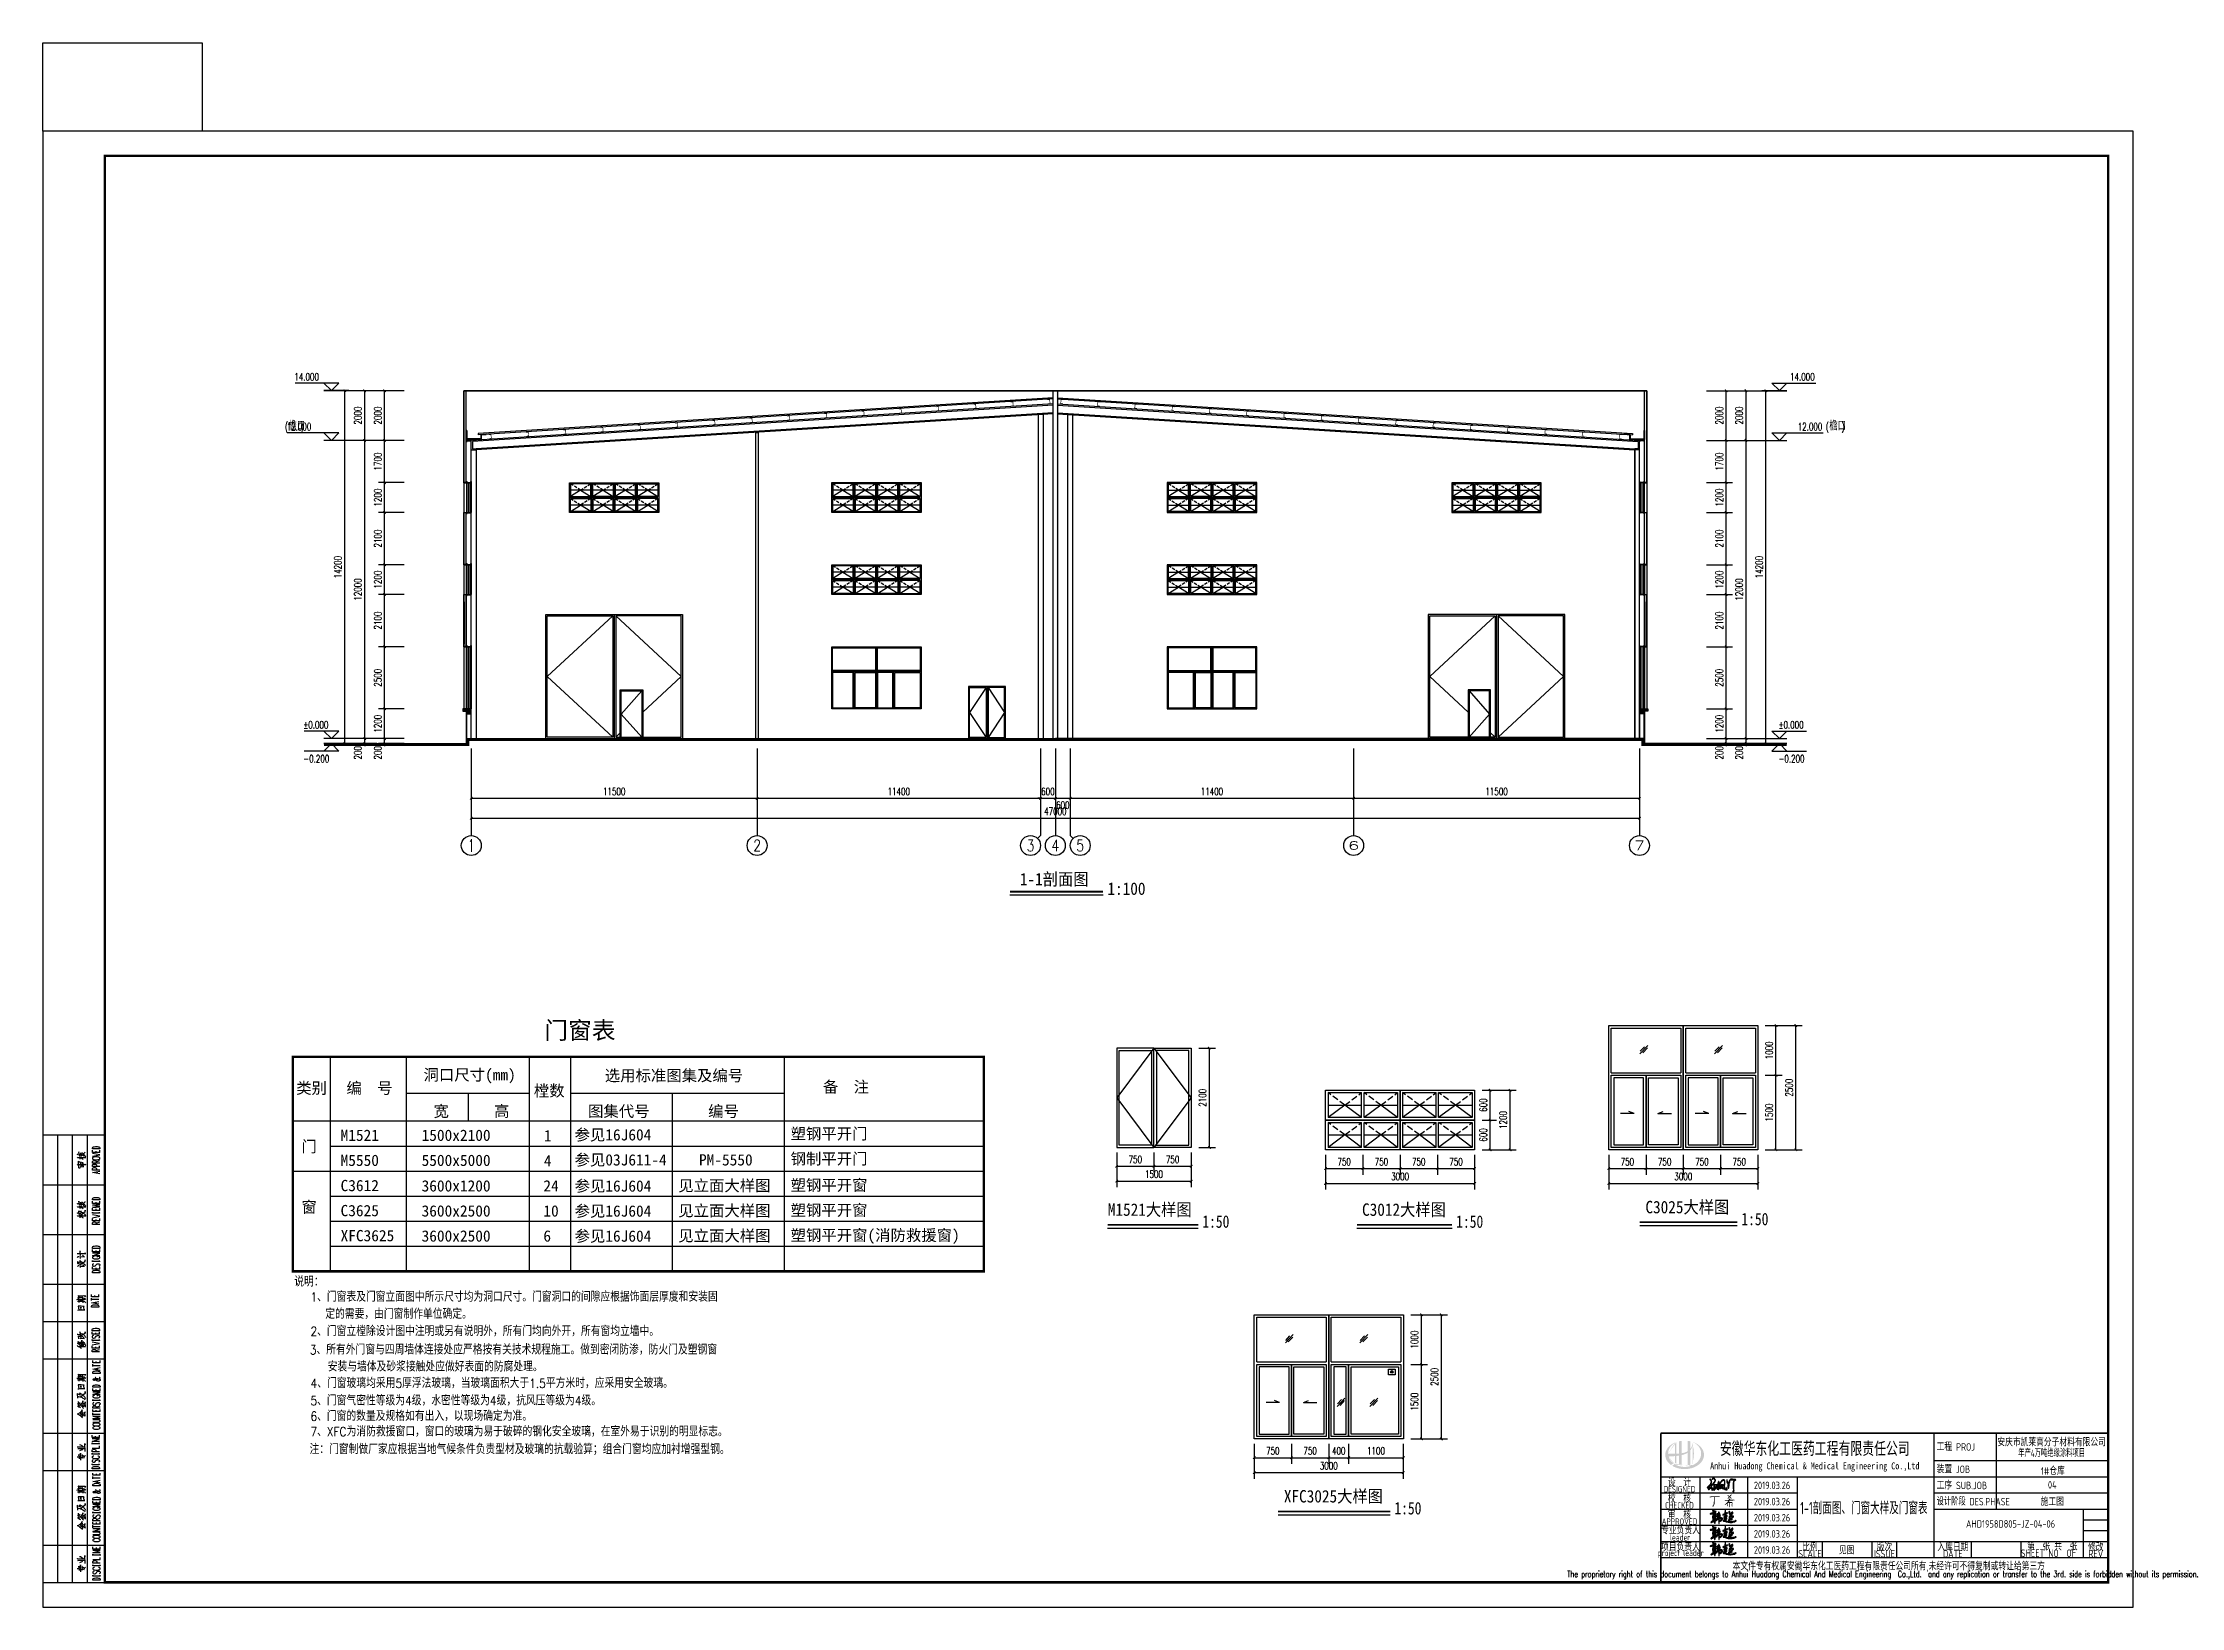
# Model space of a CAD drawing. Extents: x 4267484 to 4395158, y -674551 to -235742.
# Drawn here: x 4301058 to 4387096, y -674551 to -611598 of the extents above; entities that cross this region are included whole.
import ezdxf
from ezdxf.enums import TextEntityAlignment as Align

# ---------------------------------------------------------------- set-up
doc = ezdxf.new("R2010")
doc.units = 0
doc.header["$LTSCALE"] = 1000
doc.header["$MEASUREMENT"] = 0
doc.linetypes.add('DASH', pattern=[0.35, 0.25, -0.1])
doc.layers.get('0').update_dxf_attribs({"linetype": 'CONTINUOUS'})
doc.layers.get('Defpoints').update_dxf_attribs({"linetype": 'CONTINUOUS'})
doc.layers.add('_0', color=7, linetype='CONTINUOUS', lineweight=25)
for name, color, linetype in [('AXIS', 3, 'CONTINUOUS'), ('AXIS_TEXT', 7, 'CONTINUOUS'), ('DIM', 7, 'CONTINUOUS'), ('DIM_ELEV', 3, 'CONTINUOUS'), ('E_WINDOW', 4, 'CONTINUOUS'), ('HATCH', 8, 'CONTINUOUS'), ('LAYER1', 143, 'CONTINUOUS'), ('PUB_DIM', 3, 'CONTINUOUS'), ('PUB_HATCH', 8, 'CONTINUOUS'), ('PUB_TEXT', 7, 'CONTINUOUS'), ('PUB_TITLE', 4, 'CONTINUOUS'), ('PUB_WALL', 9, 'CONTINUOUS'), ('S-COLU_DIM', 3, 'CONTINUOUS'), ('STAIR', 5, 'CONTINUOUS'), ('WALL', 2, 'CONTINUOUS'), ('WALL-MOVE', 6, 'CONTINUOUS'), ('WINDOW', 4, 'CONTINUOUS'), ('剖面', 233, 'CONTINUOUS'), ('图名', 15, 'CONTINUOUS'), ('填充', 251, 'CONTINUOUS'), ('建筑外轮廓', 11, 'CONTINUOUS')]:
    doc.layers.add(name, color=color, linetype=linetype)
doc.styles.add('-宋体', font='', dxfattribs={"width": 0.8})
doc.styles.add('_TCH_AXIS', font='COMPLEX', dxfattribs={"bigfont": 'GBCBIG'})
doc.styles.add('_TCH_DIM', font='SIMPLEX', dxfattribs={"bigfont": 'GBCBIG'})
doc.styles.add('_TCH_DIM_T3', font='SIMPLEX', dxfattribs={"width": 0.705882, "bigfont": 'GBCBIG'})
doc.styles.add('AHD', font='sceie.shx', dxfattribs={"width": 0.7, "bigfont": 'sceic.shx'})
doc.styles.add('COMPLEX', font='COMPLEX')
doc.styles.add('ECEC_TQ', font='txt_l.shx', dxfattribs={"bigfont": 'hztxt_l.shx'})
doc.styles.add('HZ1', font='txt.shx', dxfattribs={"bigfont": 'hzdx.shx'})
doc.styles.add('sceie', font='sceie.shx', dxfattribs={"bigfont": 'sceic.shx'})
doc.styles.add('宋体', font='', dxfattribs={"width": 0.7})
doc.styles.get('-宋体').set_extended_font_data('SimSun')
doc.styles.get('宋体').set_extended_font_data('SimSun')
doc.dimstyles.new('_TCH_ARCH&&100', dxfattribs={"dimtxt": 297.5, "dimasz": 100, "dimexe": 250, "dimexo": 300, "dimgap": 126.25, "dimtad": 1, "dimdec": 0, "dimzin": 0, "dimdsep": 46, "dimtxsty": '_TCH_DIM_T3', "dimblk": 'ARCHTICK', "dimcen": 0.09, "dimclrt": 7, "dimazin": 2, "dimtfac": 1, "dimtdec": 0, "dimtix": 1, "dimtmove": 2, "dimatfit": 3, "dimfxl": 0, "dimtolj": 1, "dimtzin": 0, "dimarcsym": 0})

msp = doc.modelspace()

# ---------------------------------------------------------------- texts
at = {"color": 4, "style": 'HZ1', "width": 0.85}
for s, p in [('说明：', (4311176.3, -661642.8)), ('1、门窗表及门窗立面图中所示尺寸均为洞口尺寸。门窗洞口的间隙应根据饰面层厚度和安装固', (4311825.9, -662252.5, -11948.3)), ('2、门窗立樘除设计图中注明或另有说明外，所有门均向外开，所有窗均立墙中。', (4311825.9, -663635.6, -11948.3)), ('定的需要，由门窗制作单位确定。', (4312424.1, -662942.1, -11948.3)), ('3、所有外门窗与四周墙体连接处应严格按有关技术规程施工。做到密闭防渗，防火门及塑钢窗', (4311798.5, -664378)), ('安装与墙体及砂浆接触处应做好表面的防腐处理。', (4312522.8, -665062.2)), ('4、门窗玻璃均采用5厚浮法玻璃，当玻璃面积大于1.5平方米时，应采用安全玻璃。', (4311832, -665725.2, -23896.7)), ('5、门窗气密性等级为4级，水密性等级为4级，抗风压等级为4级。', (4311825.9, -666425.7, -11948.3)), ('6、门窗的数量及规格如有出入，以现场确定为准。', (4311825.9, -667049.2, -11948.3)), ('7、XFC为消防救援窗口，窗口的玻璃为易于破碎的钢化安全玻璃，在室外易于识别的明显标志。', (4311825.9, -667672.7, -11948.3)), ('注：门窗制做厂家应根据当地气候条件负责型材及玻璃的抗载验算；组合门窗均应加衬增强型钢。', (4311790.9, -668385.7, -23896.7))]:
    msp.add_text(s, height=370, dxfattribs=at).set_placement(p)
for s, height, style, width, p in [('安徽华东化工医药工程有限责任公司', 500, '宋体', 0.7, (4372352.6, -668151)), ('安庆市凯莱高分子材料有限公司', 300, 'sceie', 0.8, (4381881.4, -667880.9)), ('年产4万吨绝缘涂料项目', 300, 'sceie', 0.65, (4381881.4, -668315.9)), ('设  计', 300, 'AHD', 0.8, (4366907.7, -669501)), ('设  计', 300, 'AHD', 0.8, (4366907.7, -669501)), ('Anhui Huadong Chemical & Medical Engineering Co.,Ltd', 280, '宋体', 0.85, (4372352.6, -668901)), ('1#仓库', 300, 'sceie', 0.8, (4381929.2, -669037)), ('DESIGNED', 250, 'AHD', 0.8, (4366907.7, -669801)), ('DESIGNED', 250, 'AHD', 0.8, (4366907.7, -669801)), ('校  核', 300, 'AHD', 0.8, (4366907.7, -670151)), ('校  核', 300, 'AHD', 0.8, (4366907.7, -670151)), ('2019.03.26', 300, 'AHD', 0.8, (4370632.5, -669647.7)), ('2019.03.26', 300, 'AHD', 0.8, (4370632.5, -670297.7)), ('施工图', 300, 'sceie', 0.8, (4381907.7, -670276)), ('04', 300, 'sceie', 0.8, (4381907.7, -669626)), ('APPROVED', 250, 'AHD', 0.8, (4366907.7, -671101)), ('APPROVED', 250, 'AHD', 0.8, (4366907.7, -671101)), ('CHECKED', 250, 'AHD', 0.8, (4366907.7, -670451)), ('CHECKED', 250, 'AHD', 0.8, (4366907.7, -670451)), ('审  核', 300, 'AHD', 0.8, (4366907.7, -670801)), ('审  核', 300, 'AHD', 0.8, (4366907.7, -670801)), ('2019.03.26', 300, 'AHD', 0.8, (4370632.5, -670947.7)), ('1-1剖面图、门窗大样及门窗表', 500, 'AHD', 0.7, (4374326.6, -670532.7)), ('项目负责人', 300, 'AHD', 0.8, (4366947.7, -672101)), ('专业负责人', 300, 'AHD', 0.8, (4366950.7, -671421)), ('leader', 250, 'AHD', 0.8, (4366937.7, -671741)), ('2019.03.26', 300, 'AHD', 0.8, (4370632.5, -671597.7)), ('比例', 300, 'sceie', 0.8, (4372157.7, -672101)), ('版次', 300, 'sceie', 0.8, (4375157.7, -672101)), ('入库日期', 300, 'sceie', 0.8, (4377907.7, -672101)), ('第  张 共  张', 300, 'sceie', 0.8, (4381907.7, -672076)), ('修改', 300, 'sceie', 0.8, (4383657.7, -672101)), ('project leader', 250, 'AHD', 0.8, (4366957.7, -672401)), ('2019.03.26', 300, 'AHD', 0.8, (4370632.5, -672247.7)), ('本文件专有权属安徽华东化工医药工程有限责任公司所有,未经许可不得复制或转让给第三方', 300, 'sceie', 0.8, (4375328.8, -672899.9)), ('SCALE', 300, 'sceie', 0.8, (4372157.7, -672401)), ('见图', 300, 'sceie', 0.8, (4373633.6, -672238)), ('ISSUE', 300, 'sceie', 0.8, (4375157.7, -672401)), ('DATE', 300, 'sceie', 0.8, (4377907.7, -672401)), ('SHEET NO  OF  ', 300, 'sceie', 0.8, (4381907.7, -672376)), ('REV', 300, 'sceie', 0.8, (4383657.7, -672401)), ('The proprietary right of this document belongs to Anhui Huadong Chemical And Medical Engineering  Co.,Ltd.  and any replication or transfer to the 3rd. side is forbidden without its permission. ', 250, 'ECEC_TQ', 0.72, (4375157.7, -673251))]:
    msp.add_text(s, height=height, dxfattribs=dict(style=style, width=width)).set_placement(p, align=Align.MIDDLE)
at = {"style": 'sceie'}
for s, width, p in [('工程 PROJ', 0.8, (4377254.6, -668251)), ('装置 JOB', 0.8, (4377254.6, -669151)), ('设计阶段 DES.PHASE', 0.75, (4377254.6, -670451)), ('工序 SUB.JOB', 0.8, (4377254.6, -669801))]:
    msp.add_text(s, height=300, dxfattribs=dict(at, width=width)).set_placement(p)
at = {"style": 'sceie', "width": 0.8}
msp.add_attdef('AHD1958D805-JZ-04-06', text='200320-02-040', height=300, dxfattribs=at).set_placement((4380228.5, -671197.3), align=Align.MIDDLE)
at = {"layer": 'PUB_TEXT', "style": '_TCH_DIM', "width": 0.705882}
for s, p in [('14.000', (4311178.1, -625191.8)), ('14.000', (4371357.9, -625191.8)), ('(', (4310801, -627194.3)), ('12.000', (4310871, -627194.3)), (')', (4311432.5, -627194.3)), ('12.000', (4371665, -627194.3)), ('(', (4372795, -627194.3)), (')', (4373426.5, -627194.3)), ('%%P0.000', (4311541, -639194.3)), ('%%P0.000', (4370894.9, -639194.3)), ('-0.200', (4311541, -640554.3)), ('-0.200', (4370894.9, -640554.3))]:
    msp.add_text(s, height=297.5, dxfattribs=at).set_placement(p)
at = {"layer": 'PUB_TEXT', "style": '_TCH_DIM'}
for p in [(4310941, -627194.3), (4372935, -627194.3)]:
    msp.add_text('檐口', height=337.59, dxfattribs=at).set_placement(p)
at = {"layer": 'PUB_TEXT', "linetype": 'Continuous', "style": '-宋体'}
for s, height, p in [('门窗表', 700, (4321236.1, -651685.5)), ('洞口尺寸(mm)', 453.6, (4316377.3, -653352.6)), ('选用标准图集及编号', 453.6, (4323669.9, -653381.5)), ('类别', 453.6, (4311255.5, -653887.9)), ('编  号', 453.6, (4313275.7, -653887.9)), ('樘数', 453.6, (4320814.4, -653995.1)), ('备  注', 453.6, (4332447.8, -653839.9)), ('宽', 453.6, (4316779, -654816.8)), ('高', 453.6, (4319215.7, -654816.8)), ('图集代号', 453.6, (4322998, -654820.5)), ('编号', 453.6, (4327828.9, -654820.5)), ('1', 453.6, (4321218.8, -655805.7)), ('门', 453.6, (4311463.8, -656237.1)), ('4', 453.6, (4321218.8, -656813.7)), ('窗', 453.6, (4311463.8, -658672.9)), ('24', 453.6, (4321199, -657821.7)), ('10', 453.6, (4321199, -658829.7)), ('6', 453.6, (4321199, -659837.7))]:
    msp.add_text(s, height=height, dxfattribs=at).set_placement(p)
at = {"layer": 'PUB_TEXT', "color": 4, "linetype": 'Continuous', "style": '-宋体'}
for s, p in [('M1521', (4313039.5, -655785.4)), ('1500x2100', (4316298.9, -655785.4)), ('M5550', (4313039.5, -656793.4)), ('5500x5000', (4316298.9, -656793.4)), ('C3612', (4313039.5, -657808.3)), ('3600x1200', (4316298.9, -657822)), ('C3625', (4313039.5, -658816.3)), ('3600x2500', (4316298.9, -658830)), ('XFC3625', (4313039.5, -659824.3)), ('3600x2500', (4316298.9, -659838))]:
    msp.add_text(s, height=453.6, dxfattribs=at).set_placement(p)
at = {"layer": 'PUB_TEXT', "color": 6, "linetype": 'Continuous', "style": '-宋体'}
for s, p in [('参见16J604', (4322454.3, -655767.4)), ('塑钢平开门', (4331144.8, -655722.4)), ('参见03J611-4', (4322454.3, -656775.4)), ('PM-5550', (4327459.6, -656775.4)), ('钢制平开门', (4331144.8, -656730.4)), ('参见16J604', (4322454.3, -657826.4)), ('见立面大样图', (4326624.5, -657812.3)), ('塑钢平开窗', (4331144.8, -657792)), ('参见16J604', (4322454.3, -658834.4)), ('见立面大样图', (4326624.5, -658820.3)), ('塑钢平开窗', (4331144.8, -658800)), ('参见16J604', (4322454.3, -659842.4)), ('见立面大样图', (4326624.5, -659828.3)), ('塑钢平开窗(消防救援窗)', (4331144.8, -659808))]:
    msp.add_text(s, height=453.6, dxfattribs=at).set_placement(p)
at = {"layer": '图名', "style": '宋体'}
for s, width, p in [('1-1剖面图', 0.9, (4340370.5, -645503.2)), ('1:100', 0.9, (4343893.7, -645885.6)), ('C3025大样图', 0.9, (4365538.2, -658699.8)), ('M1521大样图', 0.9, (4343909.3, -658800.7)), ('1:50', 0.8, (4347710.6, -659281.6)), ('C3012大样图', 0.9, (4354137.3, -658800.7)), ('1:50', 0.8, (4357924.3, -659281.6)), ('1:50', 0.8, (4369397.9, -659180.6)), ('XFC3025大样图', 0.9, (4350991.6, -670335.5)), ('1:50', 0.8, (4355438.1, -670816.3))]:
    msp.add_text(s, height=500, dxfattribs=dict(at, width=width)).set_placement(p)

# ---------------------------------------------------------------- blocks, each defined once
blk = doc.blocks.new('_ArchTick')
at = {"color": 0, "linetype": 'ByBlock', "const_width": 0.4}
blk.add_lwpolyline([(-0.5, -0.5), (0.5, 0.5)], dxfattribs=at)
blk = doc.blocks.new('*D23')
at = {"layer": 'Defpoints', "color": 0}
for p in [(4314809, -625599), (4315896, -625599), (4315896, -627599)]:
    blk.add_point(p, dxfattribs=at)
at = {"layer": 'PUB_DIM', "color": 0, "lineweight": -2}
for p, q in [((4315596, -625599), (4314559, -625599)), ((4314809, -627599), (4314809, -625599)), ((4315596, -627599), (4314559, -627599))]:
    blk.add_line(p, q, dxfattribs=at)
at = {"layer": 'PUB_DIM', "color": 0, "lineweight": -2, "xscale": 100, "yscale": 100, "zscale": 100}
for p, rotation in [((4314809, -625599), 90), ((4314809, -627599), 270)]:
    blk.add_blockref('_ArchTick', p, dxfattribs=dict(at, rotation=rotation))
at = {"layer": 'PUB_DIM', "color": 7, "insert": (4314534, -626599), "char_height": 297.5, "attachment_point": 5, "rotation": 90, "style": '_TCH_DIM_T3'}
blk.add_mtext('\\A1;2000', dxfattribs=at)
blk = doc.blocks.new('*D24')
at = {"layer": 'Defpoints', "color": 0}
for p in [(4314809, -627599), (4315896, -627599), (4315896, -629299)]:
    blk.add_point(p, dxfattribs=at)
at = {"layer": 'PUB_DIM', "color": 0, "lineweight": -2}
for p, q in [((4315596, -627599), (4314559, -627599)), ((4314809, -629299), (4314809, -627599)), ((4315596, -629299), (4314559, -629299))]:
    blk.add_line(p, q, dxfattribs=at)
at = {"layer": 'PUB_DIM', "color": 0, "lineweight": -2, "xscale": 100, "yscale": 100, "zscale": 100}
for p, rotation in [((4314809, -627599), 90), ((4314809, -629299), 270)]:
    blk.add_blockref('_ArchTick', p, dxfattribs=dict(at, rotation=rotation))
at = {"layer": 'PUB_DIM', "color": 7, "insert": (4314534, -628449), "char_height": 297.5, "attachment_point": 5, "rotation": 90, "style": '_TCH_DIM_T3'}
blk.add_mtext('\\A1;1700', dxfattribs=at)
blk = doc.blocks.new('*D25')
at = {"layer": 'Defpoints', "color": 0}
for p in [(4314809, -629299), (4315896, -629299), (4315896, -630499)]:
    blk.add_point(p, dxfattribs=at)
at = {"layer": 'PUB_DIM', "color": 0, "lineweight": -2}
for p, q in [((4315596, -629299), (4314559, -629299)), ((4314809, -630499), (4314809, -629299)), ((4315596, -630499), (4314559, -630499))]:
    blk.add_line(p, q, dxfattribs=at)
at = {"layer": 'PUB_DIM', "color": 0, "lineweight": -2, "xscale": 100, "yscale": 100, "zscale": 100}
for p, rotation in [((4314809, -629299), 90), ((4314809, -630499), 270)]:
    blk.add_blockref('_ArchTick', p, dxfattribs=dict(at, rotation=rotation))
at = {"layer": 'PUB_DIM', "color": 7, "insert": (4314534, -629899), "char_height": 297.5, "attachment_point": 5, "rotation": 90, "style": '_TCH_DIM_T3'}
blk.add_mtext('\\A1;1200', dxfattribs=at)
blk = doc.blocks.new('*D26')
at = {"layer": 'Defpoints', "color": 0}
for p in [(4314809, -630499), (4315896, -630499), (4315896, -632599)]:
    blk.add_point(p, dxfattribs=at)
at = {"layer": 'PUB_DIM', "color": 0, "lineweight": -2}
for p, q in [((4315596, -630499), (4314559, -630499)), ((4314809, -632599), (4314809, -630499)), ((4315596, -632599), (4314559, -632599))]:
    blk.add_line(p, q, dxfattribs=at)
at = {"layer": 'PUB_DIM', "color": 0, "lineweight": -2, "xscale": 100, "yscale": 100, "zscale": 100}
for p, rotation in [((4314809, -630499), 90), ((4314809, -632599), 270)]:
    blk.add_blockref('_ArchTick', p, dxfattribs=dict(at, rotation=rotation))
at = {"layer": 'PUB_DIM', "color": 7, "insert": (4314534, -631549), "char_height": 297.5, "attachment_point": 5, "rotation": 90, "style": '_TCH_DIM_T3'}
blk.add_mtext('\\A1;2100', dxfattribs=at)
blk = doc.blocks.new('*D27')
at = {"layer": 'Defpoints', "color": 0}
for p in [(4314809, -632599), (4315896, -632599), (4315896, -633799)]:
    blk.add_point(p, dxfattribs=at)
at = {"layer": 'PUB_DIM', "color": 0, "lineweight": -2}
for p, q in [((4315596, -632599), (4314559, -632599)), ((4314809, -633799), (4314809, -632599)), ((4315596, -633799), (4314559, -633799))]:
    blk.add_line(p, q, dxfattribs=at)
at = {"layer": 'PUB_DIM', "color": 0, "lineweight": -2, "xscale": 100, "yscale": 100, "zscale": 100}
for p, rotation in [((4314809, -632599), 90), ((4314809, -633799), 270)]:
    blk.add_blockref('_ArchTick', p, dxfattribs=dict(at, rotation=rotation))
at = {"layer": 'PUB_DIM', "color": 7, "insert": (4314534, -633199), "char_height": 297.5, "attachment_point": 5, "rotation": 90, "style": '_TCH_DIM_T3'}
blk.add_mtext('\\A1;1200', dxfattribs=at)
blk = doc.blocks.new('*D28')
at = {"layer": 'Defpoints', "color": 0}
for p in [(4314809, -633799), (4315896, -633799), (4315896, -635899)]:
    blk.add_point(p, dxfattribs=at)
at = {"layer": 'PUB_DIM', "color": 0, "lineweight": -2}
for p, q in [((4315596, -633799), (4314559, -633799)), ((4314809, -635899), (4314809, -633799)), ((4315596, -635899), (4314559, -635899))]:
    blk.add_line(p, q, dxfattribs=at)
at = {"layer": 'PUB_DIM', "color": 0, "lineweight": -2, "xscale": 100, "yscale": 100, "zscale": 100}
for p, rotation in [((4314809, -633799), 90), ((4314809, -635899), 270)]:
    blk.add_blockref('_ArchTick', p, dxfattribs=dict(at, rotation=rotation))
at = {"layer": 'PUB_DIM', "color": 7, "insert": (4314534, -634849), "char_height": 297.5, "attachment_point": 5, "rotation": 90, "style": '_TCH_DIM_T3'}
blk.add_mtext('\\A1;2100', dxfattribs=at)
blk = doc.blocks.new('*D29')
at = {"layer": 'Defpoints', "color": 0}
for p in [(4314809, -635899), (4315896, -635899), (4315896, -638399)]:
    blk.add_point(p, dxfattribs=at)
at = {"layer": 'PUB_DIM', "color": 0, "lineweight": -2}
for p, q in [((4315596, -635899), (4314559, -635899)), ((4314809, -638399), (4314809, -635899)), ((4315596, -638399), (4314559, -638399))]:
    blk.add_line(p, q, dxfattribs=at)
at = {"layer": 'PUB_DIM', "color": 0, "lineweight": -2, "xscale": 100, "yscale": 100, "zscale": 100}
for p, rotation in [((4314809, -635899), 90), ((4314809, -638399), 270)]:
    blk.add_blockref('_ArchTick', p, dxfattribs=dict(at, rotation=rotation))
at = {"layer": 'PUB_DIM', "color": 7, "insert": (4314534, -637149), "char_height": 297.5, "attachment_point": 5, "rotation": 90, "style": '_TCH_DIM_T3'}
blk.add_mtext('\\A1;2500', dxfattribs=at)
blk = doc.blocks.new('*D30')
at = {"layer": 'Defpoints', "color": 0}
for p in [(4314809, -638399), (4315896, -638399), (4315896, -639599)]:
    blk.add_point(p, dxfattribs=at)
at = {"layer": 'PUB_DIM', "color": 0, "lineweight": -2}
for p, q in [((4315596, -638399), (4314559, -638399)), ((4314809, -639599), (4314809, -638399)), ((4315596, -639599), (4314559, -639599))]:
    blk.add_line(p, q, dxfattribs=at)
at = {"layer": 'PUB_DIM', "color": 0, "lineweight": -2, "xscale": 100, "yscale": 100, "zscale": 100}
for p, rotation in [((4314809, -638399), 90), ((4314809, -639599), 270)]:
    blk.add_blockref('_ArchTick', p, dxfattribs=dict(at, rotation=rotation))
at = {"layer": 'PUB_DIM', "color": 7, "insert": (4314534, -638999), "char_height": 297.5, "attachment_point": 5, "rotation": 90, "style": '_TCH_DIM_T3'}
blk.add_mtext('\\A1;1200', dxfattribs=at)
blk = doc.blocks.new('*D31')
at = {"layer": 'Defpoints', "color": 0}
for p in [(4314809, -639599), (4315896, -639599), (4315896, -639799)]:
    blk.add_point(p, dxfattribs=at)
at = {"layer": 'PUB_DIM', "color": 0, "lineweight": -2}
for p, q in [((4315596, -639599), (4314559, -639599)), ((4315596, -639799), (4314559, -639799)), ((4314809, -639599), (4314809, -639499)), ((4314809, -639799), (4314809, -639599)), ((4314809, -639799), (4314809, -639899))]:
    blk.add_line(p, q, dxfattribs=at)
at = {"layer": 'PUB_DIM', "color": 0, "lineweight": -2, "xscale": 100, "yscale": 100, "zscale": 100}
for p, rotation in [((4314809, -639599), 270), ((4314809, -639799), 90)]:
    blk.add_blockref('_ArchTick', p, dxfattribs=dict(at, rotation=rotation))
at = {"layer": 'PUB_DIM', "color": 7, "insert": (4314534, -640169), "char_height": 297.5, "attachment_point": 5, "rotation": 90, "style": '_TCH_DIM_T3'}
blk.add_mtext('\\A1;200', dxfattribs=at)
blk = doc.blocks.new('*D32')
at = {"layer": 'Defpoints', "color": 0}
for p in [(4313209, -625599), (4314796, -625599), (4314796, -639799)]:
    blk.add_point(p, dxfattribs=at)
at = {"layer": 'PUB_DIM', "color": 0, "lineweight": -2}
for p, q in [((4314496, -625599), (4312959, -625599)), ((4313209, -639799), (4313209, -625599)), ((4314496, -639799), (4312959, -639799))]:
    blk.add_line(p, q, dxfattribs=at)
at = {"layer": 'PUB_DIM', "color": 0, "lineweight": -2, "xscale": 100, "yscale": 100, "zscale": 100}
for p, rotation in [((4313209, -625599), 90), ((4313209, -639799), 270)]:
    blk.add_blockref('_ArchTick', p, dxfattribs=dict(at, rotation=rotation))
at = {"layer": 'PUB_DIM', "color": 7, "insert": (4312934, -632699), "char_height": 297.5, "attachment_point": 5, "rotation": 90, "style": '_TCH_DIM_T3'}
blk.add_mtext('\\A1;14200', dxfattribs=at)
blk = doc.blocks.new('*D33')
at = {"layer": 'Defpoints', "color": 0}
for p in [(4314009, -625599), (4314796, -625599), (4314796, -627599)]:
    blk.add_point(p, dxfattribs=at)
at = {"layer": 'PUB_DIM', "color": 0, "lineweight": -2}
for p, q in [((4314496, -625599), (4313759, -625599)), ((4314009, -627599), (4314009, -625599)), ((4314496, -627599), (4313759, -627599))]:
    blk.add_line(p, q, dxfattribs=at)
at = {"layer": 'PUB_DIM', "color": 0, "lineweight": -2, "xscale": 100, "yscale": 100, "zscale": 100}
for p, rotation in [((4314009, -625599), 90), ((4314009, -627599), 270)]:
    blk.add_blockref('_ArchTick', p, dxfattribs=dict(at, rotation=rotation))
at = {"layer": 'PUB_DIM', "color": 7, "insert": (4313734, -626599), "char_height": 297.5, "attachment_point": 5, "rotation": 90, "style": '_TCH_DIM_T3'}
blk.add_mtext('\\A1;2000', dxfattribs=at)
blk = doc.blocks.new('*D34')
at = {"layer": 'Defpoints', "color": 0}
for p in [(4314009, -627599), (4314796, -627599), (4314796, -639599)]:
    blk.add_point(p, dxfattribs=at)
at = {"layer": 'PUB_DIM', "color": 0, "lineweight": -2}
for p, q in [((4314496, -627599), (4313759, -627599)), ((4314009, -639599), (4314009, -627599)), ((4314496, -639599), (4313759, -639599))]:
    blk.add_line(p, q, dxfattribs=at)
at = {"layer": 'PUB_DIM', "color": 0, "lineweight": -2, "xscale": 100, "yscale": 100, "zscale": 100}
for p, rotation in [((4314009, -627599), 90), ((4314009, -639599), 270)]:
    blk.add_blockref('_ArchTick', p, dxfattribs=dict(at, rotation=rotation))
at = {"layer": 'PUB_DIM', "color": 7, "insert": (4313734, -633599), "char_height": 297.5, "attachment_point": 5, "rotation": 90, "style": '_TCH_DIM_T3'}
blk.add_mtext('\\A1;12000', dxfattribs=at)
blk = doc.blocks.new('*D35')
at = {"layer": 'Defpoints', "color": 0}
for p in [(4314009, -639599), (4314796, -639599), (4314796, -639799)]:
    blk.add_point(p, dxfattribs=at)
at = {"layer": 'PUB_DIM', "color": 0, "lineweight": -2}
for p, q in [((4314496, -639599), (4313759, -639599)), ((4314496, -639799), (4313759, -639799)), ((4314009, -639599), (4314009, -639499)), ((4314009, -639799), (4314009, -639599)), ((4314009, -639799), (4314009, -639899))]:
    blk.add_line(p, q, dxfattribs=at)
at = {"layer": 'PUB_DIM', "color": 0, "lineweight": -2, "xscale": 100, "yscale": 100, "zscale": 100}
for p, rotation in [((4314009, -639599), 270), ((4314009, -639799), 90)]:
    blk.add_blockref('_ArchTick', p, dxfattribs=dict(at, rotation=rotation))
at = {"layer": 'PUB_DIM', "color": 7, "insert": (4313734, -640169), "char_height": 297.5, "attachment_point": 5, "rotation": 90, "style": '_TCH_DIM_T3'}
blk.add_mtext('\\A1;200', dxfattribs=at)
blk = doc.blocks.new('*D36')
at = {"layer": 'AXIS', "color": 0, "lineweight": -2}
for p, q in [((4318298, -640300), (4318298, -642250)), ((4329798, -640300), (4329798, -642250)), ((4318298, -642000), (4329798, -642000))]:
    blk.add_line(p, q, dxfattribs=at)
at = {"layer": 'Defpoints', "color": 0}
for p in [(4318298, -640000), (4329798, -640000), (4329798, -642000)]:
    blk.add_point(p, dxfattribs=at)
at = {"layer": 'AXIS', "color": 0, "lineweight": -2, "xscale": 100, "yscale": 100, "zscale": 100, "rotation": 180}
blk.add_blockref('_ArchTick', (4318298, -642000), dxfattribs=at)
at = {"layer": 'AXIS', "color": 0, "lineweight": -2, "xscale": 100, "yscale": 100, "zscale": 100}
blk.add_blockref('_ArchTick', (4329798, -642000), dxfattribs=at)
at = {"layer": 'AXIS', "color": 7, "insert": (4324048, -641725), "char_height": 297.5, "attachment_point": 5, "style": '_TCH_DIM_T3'}
blk.add_mtext('\\A1;11500', dxfattribs=at)
blk = doc.blocks.new('*D37')
at = {"layer": 'AXIS', "color": 0, "lineweight": -2}
for p, q in [((4329798, -640300), (4329798, -642250)), ((4341198, -640300), (4341198, -642250)), ((4329798, -642000), (4341198, -642000))]:
    blk.add_line(p, q, dxfattribs=at)
at = {"layer": 'Defpoints', "color": 0}
for p in [(4329798, -640000), (4341198, -640000), (4341198, -642000)]:
    blk.add_point(p, dxfattribs=at)
at = {"layer": 'AXIS', "color": 0, "lineweight": -2, "xscale": 100, "yscale": 100, "zscale": 100, "rotation": 180}
blk.add_blockref('_ArchTick', (4329798, -642000), dxfattribs=at)
at = {"layer": 'AXIS', "color": 0, "lineweight": -2, "xscale": 100, "yscale": 100, "zscale": 100}
blk.add_blockref('_ArchTick', (4341198, -642000), dxfattribs=at)
at = {"layer": 'AXIS', "color": 7, "insert": (4335498, -641725), "char_height": 297.5, "attachment_point": 5, "style": '_TCH_DIM_T3'}
blk.add_mtext('\\A1;11400', dxfattribs=at)
blk = doc.blocks.new('*D38')
at = {"layer": 'AXIS', "color": 0, "lineweight": -2}
for p, q in [((4341198, -640300), (4341198, -642250)), ((4341798, -640300), (4341798, -642250)), ((4341198, -642000), (4341098, -642000)), ((4341198, -642000), (4341798, -642000)), ((4341798, -642000), (4341898, -642000))]:
    blk.add_line(p, q, dxfattribs=at)
at = {"layer": 'Defpoints', "color": 0}
for p in [(4341198, -640000), (4341798, -640000), (4341798, -642000)]:
    blk.add_point(p, dxfattribs=at)
at = {"layer": 'AXIS', "color": 0, "lineweight": -2, "xscale": 100, "yscale": 100, "zscale": 100}
blk.add_blockref('_ArchTick', (4341198, -642000), dxfattribs=at)
at = {"layer": 'AXIS', "color": 0, "lineweight": -2, "xscale": 100, "yscale": 100, "zscale": 100, "rotation": 180}
blk.add_blockref('_ArchTick', (4341798, -642000), dxfattribs=at)
at = {"layer": 'AXIS', "color": 7, "insert": (4341498, -641725), "char_height": 297.5, "attachment_point": 5, "style": '_TCH_DIM_T3'}
blk.add_mtext('\\A1;600', dxfattribs=at)
blk = doc.blocks.new('*D39')
at = {"layer": 'AXIS', "color": 0, "lineweight": -2}
for p, q in [((4341798, -640300), (4341798, -642250)), ((4342398, -640300), (4342398, -642250)), ((4341798, -642000), (4342398, -642000))]:
    blk.add_line(p, q, dxfattribs=at)
at = {"layer": 'Defpoints', "color": 0}
for p in [(4341798, -640000), (4342398, -640000), (4342398, -642000)]:
    blk.add_point(p, dxfattribs=at)
at = {"layer": 'AXIS', "color": 0, "lineweight": -2, "xscale": 100, "yscale": 100, "zscale": 100, "rotation": 180}
blk.add_blockref('_ArchTick', (4341798, -642000), dxfattribs=at)
at = {"layer": 'AXIS', "color": 0, "lineweight": -2, "xscale": 100, "yscale": 100, "zscale": 100}
blk.add_blockref('_ArchTick', (4342398, -642000), dxfattribs=at)
at = {"layer": 'AXIS', "color": 7, "insert": (4342098, -642275), "char_height": 297.5, "attachment_point": 5, "style": '_TCH_DIM_T3'}
blk.add_mtext('\\A1;600', dxfattribs=at)
blk = doc.blocks.new('*D40')
at = {"layer": 'AXIS', "color": 0, "lineweight": -2}
for p, q in [((4342398, -640300), (4342398, -642250)), ((4353798, -640300), (4353798, -642250)), ((4342398, -642000), (4353798, -642000))]:
    blk.add_line(p, q, dxfattribs=at)
at = {"layer": 'Defpoints', "color": 0}
for p in [(4342398, -640000), (4353798, -640000), (4353798, -642000)]:
    blk.add_point(p, dxfattribs=at)
at = {"layer": 'AXIS', "color": 0, "lineweight": -2, "xscale": 100, "yscale": 100, "zscale": 100, "rotation": 180}
blk.add_blockref('_ArchTick', (4342398, -642000), dxfattribs=at)
at = {"layer": 'AXIS', "color": 0, "lineweight": -2, "xscale": 100, "yscale": 100, "zscale": 100}
blk.add_blockref('_ArchTick', (4353798, -642000), dxfattribs=at)
at = {"layer": 'AXIS', "color": 7, "insert": (4348098, -641725), "char_height": 297.5, "attachment_point": 5, "style": '_TCH_DIM_T3'}
blk.add_mtext('\\A1;11400', dxfattribs=at)
blk = doc.blocks.new('*D41')
at = {"layer": 'AXIS', "color": 0, "lineweight": -2}
for p, q in [((4353798, -640300), (4353798, -642250)), ((4365298, -640300), (4365298, -642250)), ((4353798, -642000), (4365298, -642000))]:
    blk.add_line(p, q, dxfattribs=at)
at = {"layer": 'Defpoints', "color": 0}
for p in [(4353798, -640000), (4365298, -640000), (4365298, -642000)]:
    blk.add_point(p, dxfattribs=at)
at = {"layer": 'AXIS', "color": 0, "lineweight": -2, "xscale": 100, "yscale": 100, "zscale": 100, "rotation": 180}
blk.add_blockref('_ArchTick', (4353798, -642000), dxfattribs=at)
at = {"layer": 'AXIS', "color": 0, "lineweight": -2, "xscale": 100, "yscale": 100, "zscale": 100}
blk.add_blockref('_ArchTick', (4365298, -642000), dxfattribs=at)
at = {"layer": 'AXIS', "color": 7, "insert": (4359548, -641725), "char_height": 297.5, "attachment_point": 5, "style": '_TCH_DIM_T3'}
blk.add_mtext('\\A1;11500', dxfattribs=at)
blk = doc.blocks.new('*D42')
at = {"layer": 'AXIS', "color": 0, "lineweight": -2}
for p, q in [((4318298, -640300), (4318298, -643050)), ((4365298, -640300), (4365298, -643050)), ((4318298, -642800), (4365298, -642800))]:
    blk.add_line(p, q, dxfattribs=at)
at = {"layer": 'Defpoints', "color": 0}
for p in [(4318298, -640000), (4365298, -640000), (4365298, -642800)]:
    blk.add_point(p, dxfattribs=at)
at = {"layer": 'AXIS', "color": 0, "lineweight": -2, "xscale": 100, "yscale": 100, "zscale": 100, "rotation": 180}
blk.add_blockref('_ArchTick', (4318298, -642800), dxfattribs=at)
at = {"layer": 'AXIS', "color": 0, "lineweight": -2, "xscale": 100, "yscale": 100, "zscale": 100}
blk.add_blockref('_ArchTick', (4365298, -642800), dxfattribs=at)
at = {"layer": 'AXIS', "color": 7, "insert": (4341798, -642525), "char_height": 297.5, "attachment_point": 5, "style": '_TCH_DIM_T3'}
blk.add_mtext('\\A1;47000', dxfattribs=at)
blk = doc.blocks.new('*D43')
at = {"layer": 'Defpoints', "color": 0}
for p in [(4367699, -625599), (4368787, -625599), (4367699, -627599)]:
    blk.add_point(p, dxfattribs=at)
at = {"layer": 'PUB_DIM', "color": 0, "lineweight": -2}
for p, q in [((4367999, -625599), (4369037, -625599)), ((4368787, -627599), (4368787, -625599)), ((4367999, -627599), (4369037, -627599))]:
    blk.add_line(p, q, dxfattribs=at)
at = {"layer": 'PUB_DIM', "color": 0, "lineweight": -2, "xscale": 100, "yscale": 100, "zscale": 100}
for p, rotation in [((4368787, -625599), 90), ((4368787, -627599), 270)]:
    blk.add_blockref('_ArchTick', p, dxfattribs=dict(at, rotation=rotation))
at = {"layer": 'PUB_DIM', "color": 7, "insert": (4368512, -626599), "char_height": 297.5, "attachment_point": 5, "rotation": 90, "style": '_TCH_DIM_T3'}
blk.add_mtext('\\A1;2000', dxfattribs=at)
blk = doc.blocks.new('*D44')
at = {"layer": 'Defpoints', "color": 0}
for p in [(4367699, -627599), (4368787, -627599), (4367699, -629299)]:
    blk.add_point(p, dxfattribs=at)
at = {"layer": 'PUB_DIM', "color": 0, "lineweight": -2}
for p, q in [((4367999, -627599), (4369037, -627599)), ((4368787, -629299), (4368787, -627599)), ((4367999, -629299), (4369037, -629299))]:
    blk.add_line(p, q, dxfattribs=at)
at = {"layer": 'PUB_DIM', "color": 0, "lineweight": -2, "xscale": 100, "yscale": 100, "zscale": 100}
for p, rotation in [((4368787, -627599), 90), ((4368787, -629299), 270)]:
    blk.add_blockref('_ArchTick', p, dxfattribs=dict(at, rotation=rotation))
at = {"layer": 'PUB_DIM', "color": 7, "insert": (4368512, -628449), "char_height": 297.5, "attachment_point": 5, "rotation": 90, "style": '_TCH_DIM_T3'}
blk.add_mtext('\\A1;1700', dxfattribs=at)
blk = doc.blocks.new('*D45')
at = {"layer": 'Defpoints', "color": 0}
for p in [(4367699, -629299), (4368787, -629299), (4367699, -630499)]:
    blk.add_point(p, dxfattribs=at)
at = {"layer": 'PUB_DIM', "color": 0, "lineweight": -2}
for p, q in [((4367999, -629299), (4369037, -629299)), ((4368787, -630499), (4368787, -629299)), ((4367999, -630499), (4369037, -630499))]:
    blk.add_line(p, q, dxfattribs=at)
at = {"layer": 'PUB_DIM', "color": 0, "lineweight": -2, "xscale": 100, "yscale": 100, "zscale": 100}
for p, rotation in [((4368787, -629299), 90), ((4368787, -630499), 270)]:
    blk.add_blockref('_ArchTick', p, dxfattribs=dict(at, rotation=rotation))
at = {"layer": 'PUB_DIM', "color": 7, "insert": (4368512, -629899), "char_height": 297.5, "attachment_point": 5, "rotation": 90, "style": '_TCH_DIM_T3'}
blk.add_mtext('\\A1;1200', dxfattribs=at)
blk = doc.blocks.new('*D46')
at = {"layer": 'Defpoints', "color": 0}
for p in [(4367699, -630499), (4368787, -630499), (4367699, -632599)]:
    blk.add_point(p, dxfattribs=at)
at = {"layer": 'PUB_DIM', "color": 0, "lineweight": -2}
for p, q in [((4367999, -630499), (4369037, -630499)), ((4368787, -632599), (4368787, -630499)), ((4367999, -632599), (4369037, -632599))]:
    blk.add_line(p, q, dxfattribs=at)
at = {"layer": 'PUB_DIM', "color": 0, "lineweight": -2, "xscale": 100, "yscale": 100, "zscale": 100}
for p, rotation in [((4368787, -630499), 90), ((4368787, -632599), 270)]:
    blk.add_blockref('_ArchTick', p, dxfattribs=dict(at, rotation=rotation))
at = {"layer": 'PUB_DIM', "color": 7, "insert": (4368512, -631549), "char_height": 297.5, "attachment_point": 5, "rotation": 90, "style": '_TCH_DIM_T3'}
blk.add_mtext('\\A1;2100', dxfattribs=at)
blk = doc.blocks.new('*D47')
at = {"layer": 'Defpoints', "color": 0}
for p in [(4367699, -632599), (4368787, -632599), (4367699, -633799)]:
    blk.add_point(p, dxfattribs=at)
at = {"layer": 'PUB_DIM', "color": 0, "lineweight": -2}
for p, q in [((4367999, -632599), (4369037, -632599)), ((4368787, -633799), (4368787, -632599)), ((4367999, -633799), (4369037, -633799))]:
    blk.add_line(p, q, dxfattribs=at)
at = {"layer": 'PUB_DIM', "color": 0, "lineweight": -2, "xscale": 100, "yscale": 100, "zscale": 100}
for p, rotation in [((4368787, -632599), 90), ((4368787, -633799), 270)]:
    blk.add_blockref('_ArchTick', p, dxfattribs=dict(at, rotation=rotation))
at = {"layer": 'PUB_DIM', "color": 7, "insert": (4368512, -633199), "char_height": 297.5, "attachment_point": 5, "rotation": 90, "style": '_TCH_DIM_T3'}
blk.add_mtext('\\A1;1200', dxfattribs=at)
blk = doc.blocks.new('*D48')
at = {"layer": 'Defpoints', "color": 0}
for p in [(4367699, -633799), (4368787, -633799), (4367699, -635899)]:
    blk.add_point(p, dxfattribs=at)
at = {"layer": 'PUB_DIM', "color": 0, "lineweight": -2}
for p, q in [((4367999, -633799), (4369037, -633799)), ((4368787, -635899), (4368787, -633799)), ((4367999, -635899), (4369037, -635899))]:
    blk.add_line(p, q, dxfattribs=at)
at = {"layer": 'PUB_DIM', "color": 0, "lineweight": -2, "xscale": 100, "yscale": 100, "zscale": 100}
for p, rotation in [((4368787, -633799), 90), ((4368787, -635899), 270)]:
    blk.add_blockref('_ArchTick', p, dxfattribs=dict(at, rotation=rotation))
at = {"layer": 'PUB_DIM', "color": 7, "insert": (4368512, -634849), "char_height": 297.5, "attachment_point": 5, "rotation": 90, "style": '_TCH_DIM_T3'}
blk.add_mtext('\\A1;2100', dxfattribs=at)
blk = doc.blocks.new('*D49')
at = {"layer": 'Defpoints', "color": 0}
for p in [(4367699, -635899), (4368787, -635899), (4367699, -638399)]:
    blk.add_point(p, dxfattribs=at)
at = {"layer": 'PUB_DIM', "color": 0, "lineweight": -2}
for p, q in [((4367999, -635899), (4369037, -635899)), ((4368787, -638399), (4368787, -635899)), ((4367999, -638399), (4369037, -638399))]:
    blk.add_line(p, q, dxfattribs=at)
at = {"layer": 'PUB_DIM', "color": 0, "lineweight": -2, "xscale": 100, "yscale": 100, "zscale": 100}
for p, rotation in [((4368787, -635899), 90), ((4368787, -638399), 270)]:
    blk.add_blockref('_ArchTick', p, dxfattribs=dict(at, rotation=rotation))
at = {"layer": 'PUB_DIM', "color": 7, "insert": (4368512, -637149), "char_height": 297.5, "attachment_point": 5, "rotation": 90, "style": '_TCH_DIM_T3'}
blk.add_mtext('\\A1;2500', dxfattribs=at)
blk = doc.blocks.new('*D50')
at = {"layer": 'Defpoints', "color": 0}
for p in [(4367699, -638399), (4368787, -638399), (4367699, -639599)]:
    blk.add_point(p, dxfattribs=at)
at = {"layer": 'PUB_DIM', "color": 0, "lineweight": -2}
for p, q in [((4367999, -638399), (4369037, -638399)), ((4368787, -639599), (4368787, -638399)), ((4367999, -639599), (4369037, -639599))]:
    blk.add_line(p, q, dxfattribs=at)
at = {"layer": 'PUB_DIM', "color": 0, "lineweight": -2, "xscale": 100, "yscale": 100, "zscale": 100}
for p, rotation in [((4368787, -638399), 90), ((4368787, -639599), 270)]:
    blk.add_blockref('_ArchTick', p, dxfattribs=dict(at, rotation=rotation))
at = {"layer": 'PUB_DIM', "color": 7, "insert": (4368512, -638999), "char_height": 297.5, "attachment_point": 5, "rotation": 90, "style": '_TCH_DIM_T3'}
blk.add_mtext('\\A1;1200', dxfattribs=at)
blk = doc.blocks.new('*D51')
at = {"layer": 'Defpoints', "color": 0}
for p in [(4367699, -639599), (4367699, -639799), (4368787, -639599)]:
    blk.add_point(p, dxfattribs=at)
at = {"layer": 'PUB_DIM', "color": 0, "lineweight": -2}
for p, q in [((4367999, -639599), (4369037, -639599)), ((4367999, -639799), (4369037, -639799)), ((4368787, -639599), (4368787, -639499)), ((4368787, -639799), (4368787, -639599)), ((4368787, -639799), (4368787, -639899))]:
    blk.add_line(p, q, dxfattribs=at)
at = {"layer": 'PUB_DIM', "color": 0, "lineweight": -2, "xscale": 100, "yscale": 100, "zscale": 100}
for p, rotation in [((4368787, -639599), 270), ((4368787, -639799), 90)]:
    blk.add_blockref('_ArchTick', p, dxfattribs=dict(at, rotation=rotation))
at = {"layer": 'PUB_DIM', "color": 7, "insert": (4368512, -640169), "char_height": 297.5, "attachment_point": 5, "rotation": 90, "style": '_TCH_DIM_T3'}
blk.add_mtext('\\A1;200', dxfattribs=at)
blk = doc.blocks.new('*D52')
at = {"layer": 'Defpoints', "color": 0}
for p in [(4368799, -625599), (4370387, -625599), (4368799, -639799)]:
    blk.add_point(p, dxfattribs=at)
at = {"layer": 'PUB_DIM', "color": 0, "lineweight": -2}
for p, q in [((4369099, -625599), (4370637, -625599)), ((4370387, -639799), (4370387, -625599)), ((4369099, -639799), (4370637, -639799))]:
    blk.add_line(p, q, dxfattribs=at)
at = {"layer": 'PUB_DIM', "color": 0, "lineweight": -2, "xscale": 100, "yscale": 100, "zscale": 100}
for p, rotation in [((4370387, -625599), 90), ((4370387, -639799), 270)]:
    blk.add_blockref('_ArchTick', p, dxfattribs=dict(at, rotation=rotation))
at = {"layer": 'PUB_DIM', "color": 7, "insert": (4370112, -632699), "char_height": 297.5, "attachment_point": 5, "rotation": 90, "style": '_TCH_DIM_T3'}
blk.add_mtext('\\A1;14200', dxfattribs=at)
blk = doc.blocks.new('*D53')
at = {"layer": 'Defpoints', "color": 0}
for p in [(4368799, -625599), (4369587, -625599), (4368799, -627599)]:
    blk.add_point(p, dxfattribs=at)
at = {"layer": 'PUB_DIM', "color": 0, "lineweight": -2}
for p, q in [((4369099, -625599), (4369837, -625599)), ((4369587, -627599), (4369587, -625599)), ((4369099, -627599), (4369837, -627599))]:
    blk.add_line(p, q, dxfattribs=at)
at = {"layer": 'PUB_DIM', "color": 0, "lineweight": -2, "xscale": 100, "yscale": 100, "zscale": 100}
for p, rotation in [((4369587, -625599), 90), ((4369587, -627599), 270)]:
    blk.add_blockref('_ArchTick', p, dxfattribs=dict(at, rotation=rotation))
at = {"layer": 'PUB_DIM', "color": 7, "insert": (4369312, -626599), "char_height": 297.5, "attachment_point": 5, "rotation": 90, "style": '_TCH_DIM_T3'}
blk.add_mtext('\\A1;2000', dxfattribs=at)
blk = doc.blocks.new('*D54')
at = {"layer": 'Defpoints', "color": 0}
for p in [(4368799, -627599), (4369587, -627599), (4368799, -639599)]:
    blk.add_point(p, dxfattribs=at)
at = {"layer": 'PUB_DIM', "color": 0, "lineweight": -2}
for p, q in [((4369099, -627599), (4369837, -627599)), ((4369587, -639599), (4369587, -627599)), ((4369099, -639599), (4369837, -639599))]:
    blk.add_line(p, q, dxfattribs=at)
at = {"layer": 'PUB_DIM', "color": 0, "lineweight": -2, "xscale": 100, "yscale": 100, "zscale": 100}
for p, rotation in [((4369587, -627599), 90), ((4369587, -639599), 270)]:
    blk.add_blockref('_ArchTick', p, dxfattribs=dict(at, rotation=rotation))
at = {"layer": 'PUB_DIM', "color": 7, "insert": (4369312, -633599), "char_height": 297.5, "attachment_point": 5, "rotation": 90, "style": '_TCH_DIM_T3'}
blk.add_mtext('\\A1;12000', dxfattribs=at)
blk = doc.blocks.new('*D55')
at = {"layer": 'Defpoints', "color": 0}
for p in [(4368799, -639599), (4368799, -639799), (4369587, -639599)]:
    blk.add_point(p, dxfattribs=at)
at = {"layer": 'PUB_DIM', "color": 0, "lineweight": -2}
for p, q in [((4369099, -639599), (4369837, -639599)), ((4369099, -639799), (4369837, -639799)), ((4369587, -639599), (4369587, -639499)), ((4369587, -639799), (4369587, -639599)), ((4369587, -639799), (4369587, -639899))]:
    blk.add_line(p, q, dxfattribs=at)
at = {"layer": 'PUB_DIM', "color": 0, "lineweight": -2, "xscale": 100, "yscale": 100, "zscale": 100}
for p, rotation in [((4369587, -639599), 270), ((4369587, -639799), 90)]:
    blk.add_blockref('_ArchTick', p, dxfattribs=dict(at, rotation=rotation))
at = {"layer": 'PUB_DIM', "color": 7, "insert": (4369312, -640169), "char_height": 297.5, "attachment_point": 5, "rotation": 90, "style": '_TCH_DIM_T3'}
blk.add_mtext('\\A1;200', dxfattribs=at)
blk = doc.blocks.new('*D74')
at = {"layer": 'Defpoints', "color": 0}
for p in [(4353598, -667681), (4355798, -667681), (4355798, -668533)]:
    blk.add_point(p, dxfattribs=at)
at = {"layer": 'PUB_DIM', "color": 0, "lineweight": -2}
for p, q in [((4353598, -667981), (4353598, -668783)), ((4355798, -667981), (4355798, -668783)), ((4353598, -668533), (4355798, -668533))]:
    blk.add_line(p, q, dxfattribs=at)
at = {"layer": 'PUB_DIM', "color": 0, "lineweight": -2, "xscale": 100, "yscale": 100, "zscale": 100, "rotation": 180}
blk.add_blockref('_ArchTick', (4353598, -668533), dxfattribs=at)
at = {"layer": 'PUB_DIM', "color": 0, "lineweight": -2, "xscale": 100, "yscale": 100, "zscale": 100}
blk.add_blockref('_ArchTick', (4355798, -668533), dxfattribs=at)
at = {"layer": 'PUB_DIM', "color": 7, "insert": (4354698, -668258), "char_height": 297.5, "attachment_point": 5, "style": '_TCH_DIM_T3'}
blk.add_mtext('\\A1;1100', dxfattribs=at)
blk = doc.blocks.new('*D75')
at = {"layer": 'Defpoints', "color": 0}
for p in [(4352798, -667681), (4353598, -667681), (4353598, -668533)]:
    blk.add_point(p, dxfattribs=at)
at = {"layer": 'PUB_DIM', "color": 0, "lineweight": -2}
for p, q in [((4352798, -667981), (4352798, -668783)), ((4353598, -667981), (4353598, -668783)), ((4352798, -668533), (4353598, -668533))]:
    blk.add_line(p, q, dxfattribs=at)
at = {"layer": 'PUB_DIM', "color": 0, "lineweight": -2, "xscale": 100, "yscale": 100, "zscale": 100, "rotation": 180}
blk.add_blockref('_ArchTick', (4352798, -668533), dxfattribs=at)
at = {"layer": 'PUB_DIM', "color": 0, "lineweight": -2, "xscale": 100, "yscale": 100, "zscale": 100}
blk.add_blockref('_ArchTick', (4353598, -668533), dxfattribs=at)
at = {"layer": 'PUB_DIM', "color": 7, "insert": (4353198, -668258), "char_height": 297.5, "attachment_point": 5, "style": '_TCH_DIM_T3'}
blk.add_mtext('\\A1;400', dxfattribs=at)
blk = doc.blocks.new('*D76')
at = {"layer": 'Defpoints', "color": 0}
for p in [(4351298, -667681), (4352798, -667681), (4352798, -668533)]:
    blk.add_point(p, dxfattribs=at)
at = {"layer": 'PUB_DIM', "color": 0, "lineweight": -2}
for p, q in [((4351298, -667981), (4351298, -668783)), ((4352798, -667981), (4352798, -668783)), ((4351298, -668533), (4352798, -668533))]:
    blk.add_line(p, q, dxfattribs=at)
at = {"layer": 'PUB_DIM', "color": 0, "lineweight": -2, "xscale": 100, "yscale": 100, "zscale": 100, "rotation": 180}
blk.add_blockref('_ArchTick', (4351298, -668533), dxfattribs=at)
at = {"layer": 'PUB_DIM', "color": 0, "lineweight": -2, "xscale": 100, "yscale": 100, "zscale": 100}
blk.add_blockref('_ArchTick', (4352798, -668533), dxfattribs=at)
at = {"layer": 'PUB_DIM', "color": 7, "insert": (4352048, -668258), "char_height": 297.5, "attachment_point": 5, "style": '_TCH_DIM_T3'}
blk.add_mtext('\\A1;750', dxfattribs=at)
blk = doc.blocks.new('*D77')
at = {"layer": 'Defpoints', "color": 0}
for p in [(4349798, -667681), (4351298, -667681), (4351298, -668533)]:
    blk.add_point(p, dxfattribs=at)
at = {"layer": 'PUB_DIM', "color": 0, "lineweight": -2}
for p, q in [((4349798, -667981), (4349798, -668783)), ((4351298, -667981), (4351298, -668783)), ((4349798, -668533), (4351298, -668533))]:
    blk.add_line(p, q, dxfattribs=at)
at = {"layer": 'PUB_DIM', "color": 0, "lineweight": -2, "xscale": 100, "yscale": 100, "zscale": 100, "rotation": 180}
blk.add_blockref('_ArchTick', (4349798, -668533), dxfattribs=at)
at = {"layer": 'PUB_DIM', "color": 0, "lineweight": -2, "xscale": 100, "yscale": 100, "zscale": 100}
blk.add_blockref('_ArchTick', (4351298, -668533), dxfattribs=at)
at = {"layer": 'PUB_DIM', "color": 7, "insert": (4350548, -668258), "char_height": 297.5, "attachment_point": 5, "style": '_TCH_DIM_T3'}
blk.add_mtext('\\A1;750', dxfattribs=at)
blk = doc.blocks.new('*D78')
at = {"layer": 'Defpoints', "color": 0}
for p in [(4356098, -662781), (4357327, -662781), (4356098, -667781)]:
    blk.add_point(p, dxfattribs=at)
at = {"layer": 'PUB_DIM', "color": 0, "lineweight": -2}
for p, q in [((4356398, -662781), (4357577, -662781)), ((4357327, -667781), (4357327, -662781)), ((4356398, -667781), (4357577, -667781))]:
    blk.add_line(p, q, dxfattribs=at)
at = {"layer": 'PUB_DIM', "color": 0, "lineweight": -2, "xscale": 100, "yscale": 100, "zscale": 100}
for p, rotation in [((4357327, -662781), 90), ((4357327, -667781), 270)]:
    blk.add_blockref('_ArchTick', p, dxfattribs=dict(at, rotation=rotation))
at = {"layer": 'PUB_DIM', "color": 7, "insert": (4357052, -665281), "char_height": 297.5, "attachment_point": 5, "rotation": 90, "style": '_TCH_DIM_T3'}
blk.add_mtext('\\A1;2500', dxfattribs=at)
blk = doc.blocks.new('*D79')
at = {"layer": 'Defpoints', "color": 0}
for p in [(4355798, -662781), (4356527, -662781), (4355798, -664780)]:
    blk.add_point(p, dxfattribs=at)
at = {"layer": 'PUB_DIM', "color": 0, "lineweight": -2}
for p, q in [((4356098, -662781), (4356777, -662781)), ((4356527, -664780), (4356527, -662781)), ((4356098, -664780), (4356777, -664780))]:
    blk.add_line(p, q, dxfattribs=at)
at = {"layer": 'PUB_DIM', "color": 0, "lineweight": -2, "xscale": 100, "yscale": 100, "zscale": 100}
for p, rotation in [((4356527, -662781), 90), ((4356527, -664780), 270)]:
    blk.add_blockref('_ArchTick', p, dxfattribs=dict(at, rotation=rotation))
at = {"layer": 'PUB_DIM', "color": 7, "insert": (4356252, -663781), "char_height": 297.5, "attachment_point": 5, "rotation": 90, "style": '_TCH_DIM_T3'}
blk.add_mtext('\\A1;1000', dxfattribs=at)
blk = doc.blocks.new('*D80')
at = {"layer": 'Defpoints', "color": 0}
for p in [(4355798, -664780), (4356527, -664780), (4355798, -667781)]:
    blk.add_point(p, dxfattribs=at)
at = {"layer": 'PUB_DIM', "color": 0, "lineweight": -2}
for p, q in [((4356098, -664780), (4356777, -664780)), ((4356527, -667781), (4356527, -664780)), ((4356098, -667781), (4356777, -667781))]:
    blk.add_line(p, q, dxfattribs=at)
at = {"layer": 'PUB_DIM', "color": 0, "lineweight": -2, "xscale": 100, "yscale": 100, "zscale": 100}
for p, rotation in [((4356527, -664780), 90), ((4356527, -667781), 270)]:
    blk.add_blockref('_ArchTick', p, dxfattribs=dict(at, rotation=rotation))
at = {"layer": 'PUB_DIM', "color": 7, "insert": (4356252, -666281), "char_height": 297.5, "attachment_point": 5, "rotation": 90, "style": '_TCH_DIM_T3'}
blk.add_mtext('\\A1;1500', dxfattribs=at)
blk = doc.blocks.new('*D81')
at = {"layer": 'Defpoints', "color": 0}
for p in [(4349798, -667931), (4355798, -667931), (4355798, -669133)]:
    blk.add_point(p, dxfattribs=at)
at = {"layer": 'PUB_DIM', "color": 0, "lineweight": -2}
for p, q in [((4349798, -668231), (4349798, -669383)), ((4355798, -668231), (4355798, -669383)), ((4349798, -669133), (4355798, -669133))]:
    blk.add_line(p, q, dxfattribs=at)
at = {"layer": 'PUB_DIM', "color": 0, "lineweight": -2, "xscale": 100, "yscale": 100, "zscale": 100, "rotation": 180}
blk.add_blockref('_ArchTick', (4349798, -669133), dxfattribs=at)
at = {"layer": 'PUB_DIM', "color": 0, "lineweight": -2, "xscale": 100, "yscale": 100, "zscale": 100}
blk.add_blockref('_ArchTick', (4355798, -669133), dxfattribs=at)
at = {"layer": 'PUB_DIM', "color": 7, "insert": (4352798, -668858), "char_height": 297.5, "attachment_point": 5, "style": '_TCH_DIM_T3'}
blk.add_mtext('\\A1;3000', dxfattribs=at)
blk = doc.blocks.new('*D82')
at = {"layer": 'Defpoints', "color": 0}
for p in [(4358968, -653745), (4360091, -653745), (4358968, -656145)]:
    blk.add_point(p, dxfattribs=at)
at = {"layer": 'PUB_DIM', "color": 0, "lineweight": -2}
for p, q in [((4359268, -653745), (4360341, -653745)), ((4360091, -656145), (4360091, -653745)), ((4359268, -656145), (4360341, -656145))]:
    blk.add_line(p, q, dxfattribs=at)
at = {"layer": 'PUB_DIM', "color": 0, "lineweight": -2, "xscale": 100, "yscale": 100, "zscale": 100}
for p, rotation in [((4360091, -653745), 90), ((4360091, -656145), 270)]:
    blk.add_blockref('_ArchTick', p, dxfattribs=dict(at, rotation=rotation))
at = {"layer": 'PUB_DIM', "color": 7, "insert": (4359816, -654945), "char_height": 297.5, "attachment_point": 5, "rotation": 90, "style": '_TCH_DIM_T3'}
blk.add_mtext('\\A1;1200', dxfattribs=at)
blk = doc.blocks.new('*D83')
at = {"layer": 'Defpoints', "color": 0}
for p in [(4358668, -653745), (4359291, -653745), (4358668, -654945)]:
    blk.add_point(p, dxfattribs=at)
at = {"layer": 'PUB_DIM', "color": 0, "lineweight": -2}
for p, q in [((4358968, -653745), (4359541, -653745)), ((4359291, -654945), (4359291, -653745)), ((4358968, -654945), (4359541, -654945))]:
    blk.add_line(p, q, dxfattribs=at)
at = {"layer": 'PUB_DIM', "color": 0, "lineweight": -2, "xscale": 100, "yscale": 100, "zscale": 100}
for p, rotation in [((4359291, -653745), 90), ((4359291, -654945), 270)]:
    blk.add_blockref('_ArchTick', p, dxfattribs=dict(at, rotation=rotation))
at = {"layer": 'PUB_DIM', "color": 7, "insert": (4359016, -654345), "char_height": 297.5, "attachment_point": 5, "rotation": 90, "style": '_TCH_DIM_T3'}
blk.add_mtext('\\A1;600', dxfattribs=at)
blk = doc.blocks.new('*D84')
at = {"layer": 'Defpoints', "color": 0}
for p in [(4358668, -654945), (4359291, -654945), (4358668, -656145)]:
    blk.add_point(p, dxfattribs=at)
at = {"layer": 'PUB_DIM', "color": 0, "lineweight": -2}
for p, q in [((4358968, -654945), (4359541, -654945)), ((4359291, -656145), (4359291, -654945)), ((4358968, -656145), (4359541, -656145))]:
    blk.add_line(p, q, dxfattribs=at)
at = {"layer": 'PUB_DIM', "color": 0, "lineweight": -2, "xscale": 100, "yscale": 100, "zscale": 100}
for p, rotation in [((4359291, -654945), 90), ((4359291, -656145), 270)]:
    blk.add_blockref('_ArchTick', p, dxfattribs=dict(at, rotation=rotation))
at = {"layer": 'PUB_DIM', "color": 7, "insert": (4359016, -655545), "char_height": 297.5, "attachment_point": 5, "rotation": 90, "style": '_TCH_DIM_T3'}
blk.add_mtext('\\A1;600', dxfattribs=at)
blk = doc.blocks.new('*D85')
at = {"layer": 'Defpoints', "color": 0}
for p in [(4357168, -656045), (4358668, -656045), (4358668, -656898)]:
    blk.add_point(p, dxfattribs=at)
at = {"layer": 'PUB_DIM', "color": 0, "lineweight": -2}
for p, q in [((4357168, -656345), (4357168, -657148)), ((4358668, -656345), (4358668, -657148)), ((4357168, -656898), (4358668, -656898))]:
    blk.add_line(p, q, dxfattribs=at)
at = {"layer": 'PUB_DIM', "color": 0, "lineweight": -2, "xscale": 100, "yscale": 100, "zscale": 100, "rotation": 180}
blk.add_blockref('_ArchTick', (4357168, -656898), dxfattribs=at)
at = {"layer": 'PUB_DIM', "color": 0, "lineweight": -2, "xscale": 100, "yscale": 100, "zscale": 100}
blk.add_blockref('_ArchTick', (4358668, -656898), dxfattribs=at)
at = {"layer": 'PUB_DIM', "color": 7, "insert": (4357918, -656623), "char_height": 297.5, "attachment_point": 5, "style": '_TCH_DIM_T3'}
blk.add_mtext('\\A1;750', dxfattribs=at)
blk = doc.blocks.new('*D86')
at = {"layer": 'Defpoints', "color": 0}
for p in [(4355668, -656045), (4357168, -656045), (4357168, -656898)]:
    blk.add_point(p, dxfattribs=at)
at = {"layer": 'PUB_DIM', "color": 0, "lineweight": -2}
for p, q in [((4355668, -656345), (4355668, -657148)), ((4357168, -656345), (4357168, -657148)), ((4355668, -656898), (4357168, -656898))]:
    blk.add_line(p, q, dxfattribs=at)
at = {"layer": 'PUB_DIM', "color": 0, "lineweight": -2, "xscale": 100, "yscale": 100, "zscale": 100, "rotation": 180}
blk.add_blockref('_ArchTick', (4355668, -656898), dxfattribs=at)
at = {"layer": 'PUB_DIM', "color": 0, "lineweight": -2, "xscale": 100, "yscale": 100, "zscale": 100}
blk.add_blockref('_ArchTick', (4357168, -656898), dxfattribs=at)
at = {"layer": 'PUB_DIM', "color": 7, "insert": (4356418, -656623), "char_height": 297.5, "attachment_point": 5, "style": '_TCH_DIM_T3'}
blk.add_mtext('\\A1;750', dxfattribs=at)
blk = doc.blocks.new('*D87')
at = {"layer": 'Defpoints', "color": 0}
for p in [(4354168, -656045), (4355668, -656045), (4355668, -656898)]:
    blk.add_point(p, dxfattribs=at)
at = {"layer": 'PUB_DIM', "color": 0, "lineweight": -2}
for p, q in [((4354168, -656345), (4354168, -657148)), ((4355668, -656345), (4355668, -657148)), ((4354168, -656898), (4355668, -656898))]:
    blk.add_line(p, q, dxfattribs=at)
at = {"layer": 'PUB_DIM', "color": 0, "lineweight": -2, "xscale": 100, "yscale": 100, "zscale": 100, "rotation": 180}
blk.add_blockref('_ArchTick', (4354168, -656898), dxfattribs=at)
at = {"layer": 'PUB_DIM', "color": 0, "lineweight": -2, "xscale": 100, "yscale": 100, "zscale": 100}
blk.add_blockref('_ArchTick', (4355668, -656898), dxfattribs=at)
at = {"layer": 'PUB_DIM', "color": 7, "insert": (4354918, -656623), "char_height": 297.5, "attachment_point": 5, "style": '_TCH_DIM_T3'}
blk.add_mtext('\\A1;750', dxfattribs=at)
blk = doc.blocks.new('*D88')
at = {"layer": 'Defpoints', "color": 0}
for p in [(4352668, -656045), (4354168, -656045), (4354168, -656898)]:
    blk.add_point(p, dxfattribs=at)
at = {"layer": 'PUB_DIM', "color": 0, "lineweight": -2}
for p, q in [((4352668, -656345), (4352668, -657148)), ((4354168, -656345), (4354168, -657148)), ((4352668, -656898), (4354168, -656898))]:
    blk.add_line(p, q, dxfattribs=at)
at = {"layer": 'PUB_DIM', "color": 0, "lineweight": -2, "xscale": 100, "yscale": 100, "zscale": 100, "rotation": 180}
blk.add_blockref('_ArchTick', (4352668, -656898), dxfattribs=at)
at = {"layer": 'PUB_DIM', "color": 0, "lineweight": -2, "xscale": 100, "yscale": 100, "zscale": 100}
blk.add_blockref('_ArchTick', (4354168, -656898), dxfattribs=at)
at = {"layer": 'PUB_DIM', "color": 7, "insert": (4353418, -656623), "char_height": 297.5, "attachment_point": 5, "style": '_TCH_DIM_T3'}
blk.add_mtext('\\A1;750', dxfattribs=at)
blk = doc.blocks.new('*D89')
at = {"layer": 'Defpoints', "color": 0}
for p in [(4352668, -656295), (4358668, -656295), (4358668, -657498)]:
    blk.add_point(p, dxfattribs=at)
at = {"layer": 'PUB_DIM', "color": 0, "lineweight": -2}
for p, q in [((4352668, -656595), (4352668, -657748)), ((4358668, -656595), (4358668, -657748)), ((4352668, -657498), (4358668, -657498))]:
    blk.add_line(p, q, dxfattribs=at)
at = {"layer": 'PUB_DIM', "color": 0, "lineweight": -2, "xscale": 100, "yscale": 100, "zscale": 100, "rotation": 180}
blk.add_blockref('_ArchTick', (4352668, -657498), dxfattribs=at)
at = {"layer": 'PUB_DIM', "color": 0, "lineweight": -2, "xscale": 100, "yscale": 100, "zscale": 100}
blk.add_blockref('_ArchTick', (4358668, -657498), dxfattribs=at)
at = {"layer": 'PUB_DIM', "color": 7, "insert": (4355668, -657223), "char_height": 297.5, "attachment_point": 5, "style": '_TCH_DIM_T3'}
blk.add_mtext('\\A1;3000', dxfattribs=at)
blk = doc.blocks.new('*D90')
at = {"layer": 'Defpoints', "color": 0}
for p in [(4368562, -656045), (4370062, -656045), (4370062, -656898)]:
    blk.add_point(p, dxfattribs=at)
at = {"layer": 'PUB_DIM', "color": 0, "lineweight": -2}
for p, q in [((4368562, -656345), (4368562, -657148)), ((4370062, -656345), (4370062, -657148)), ((4368562, -656898), (4370062, -656898))]:
    blk.add_line(p, q, dxfattribs=at)
at = {"layer": 'PUB_DIM', "color": 0, "lineweight": -2, "xscale": 100, "yscale": 100, "zscale": 100, "rotation": 180}
blk.add_blockref('_ArchTick', (4368562, -656898), dxfattribs=at)
at = {"layer": 'PUB_DIM', "color": 0, "lineweight": -2, "xscale": 100, "yscale": 100, "zscale": 100}
blk.add_blockref('_ArchTick', (4370062, -656898), dxfattribs=at)
at = {"layer": 'PUB_DIM', "color": 7, "insert": (4369312, -656623), "char_height": 297.5, "attachment_point": 5, "style": '_TCH_DIM_T3'}
blk.add_mtext('\\A1;750', dxfattribs=at)
blk = doc.blocks.new('*D91')
at = {"layer": 'Defpoints', "color": 0}
for p in [(4367062, -656045), (4368562, -656045), (4368562, -656898)]:
    blk.add_point(p, dxfattribs=at)
at = {"layer": 'PUB_DIM', "color": 0, "lineweight": -2}
for p, q in [((4367062, -656345), (4367062, -657148)), ((4368562, -656345), (4368562, -657148)), ((4367062, -656898), (4368562, -656898))]:
    blk.add_line(p, q, dxfattribs=at)
at = {"layer": 'PUB_DIM', "color": 0, "lineweight": -2, "xscale": 100, "yscale": 100, "zscale": 100, "rotation": 180}
blk.add_blockref('_ArchTick', (4367062, -656898), dxfattribs=at)
at = {"layer": 'PUB_DIM', "color": 0, "lineweight": -2, "xscale": 100, "yscale": 100, "zscale": 100}
blk.add_blockref('_ArchTick', (4368562, -656898), dxfattribs=at)
at = {"layer": 'PUB_DIM', "color": 7, "insert": (4367812, -656623), "char_height": 297.5, "attachment_point": 5, "style": '_TCH_DIM_T3'}
blk.add_mtext('\\A1;750', dxfattribs=at)
blk = doc.blocks.new('*D92')
at = {"layer": 'Defpoints', "color": 0}
for p in [(4365562, -656045), (4367062, -656045), (4367062, -656898)]:
    blk.add_point(p, dxfattribs=at)
at = {"layer": 'PUB_DIM', "color": 0, "lineweight": -2}
for p, q in [((4365562, -656345), (4365562, -657148)), ((4367062, -656345), (4367062, -657148)), ((4365562, -656898), (4367062, -656898))]:
    blk.add_line(p, q, dxfattribs=at)
at = {"layer": 'PUB_DIM', "color": 0, "lineweight": -2, "xscale": 100, "yscale": 100, "zscale": 100, "rotation": 180}
blk.add_blockref('_ArchTick', (4365562, -656898), dxfattribs=at)
at = {"layer": 'PUB_DIM', "color": 0, "lineweight": -2, "xscale": 100, "yscale": 100, "zscale": 100}
blk.add_blockref('_ArchTick', (4367062, -656898), dxfattribs=at)
at = {"layer": 'PUB_DIM', "color": 7, "insert": (4366312, -656623), "char_height": 297.5, "attachment_point": 5, "style": '_TCH_DIM_T3'}
blk.add_mtext('\\A1;750', dxfattribs=at)
blk = doc.blocks.new('*D93')
at = {"layer": 'Defpoints', "color": 0}
for p in [(4364062, -656045), (4365562, -656045), (4365562, -656898)]:
    blk.add_point(p, dxfattribs=at)
at = {"layer": 'PUB_DIM', "color": 0, "lineweight": -2}
for p, q in [((4364062, -656345), (4364062, -657148)), ((4365562, -656345), (4365562, -657148)), ((4364062, -656898), (4365562, -656898))]:
    blk.add_line(p, q, dxfattribs=at)
at = {"layer": 'PUB_DIM', "color": 0, "lineweight": -2, "xscale": 100, "yscale": 100, "zscale": 100, "rotation": 180}
blk.add_blockref('_ArchTick', (4364062, -656898), dxfattribs=at)
at = {"layer": 'PUB_DIM', "color": 0, "lineweight": -2, "xscale": 100, "yscale": 100, "zscale": 100}
blk.add_blockref('_ArchTick', (4365562, -656898), dxfattribs=at)
at = {"layer": 'PUB_DIM', "color": 7, "insert": (4364812, -656623), "char_height": 297.5, "attachment_point": 5, "style": '_TCH_DIM_T3'}
blk.add_mtext('\\A1;750', dxfattribs=at)
blk = doc.blocks.new('*D94')
at = {"layer": 'Defpoints', "color": 0}
for p in [(4370362, -651145), (4371591, -651145), (4370362, -656145)]:
    blk.add_point(p, dxfattribs=at)
at = {"layer": 'PUB_DIM', "color": 0, "lineweight": -2}
for p, q in [((4370662, -651145), (4371841, -651145)), ((4371591, -656145), (4371591, -651145)), ((4370662, -656145), (4371841, -656145))]:
    blk.add_line(p, q, dxfattribs=at)
at = {"layer": 'PUB_DIM', "color": 0, "lineweight": -2, "xscale": 100, "yscale": 100, "zscale": 100}
for p, rotation in [((4371591, -651145), 90), ((4371591, -656145), 270)]:
    blk.add_blockref('_ArchTick', p, dxfattribs=dict(at, rotation=rotation))
at = {"layer": 'PUB_DIM', "color": 7, "insert": (4371316, -653645), "char_height": 297.5, "attachment_point": 5, "rotation": 90, "style": '_TCH_DIM_T3'}
blk.add_mtext('\\A1;2500', dxfattribs=at)
blk = doc.blocks.new('*D95')
at = {"layer": 'Defpoints', "color": 0}
for p in [(4370062, -651145), (4370791, -651145), (4370062, -653145)]:
    blk.add_point(p, dxfattribs=at)
at = {"layer": 'PUB_DIM', "color": 0, "lineweight": -2}
for p, q in [((4370362, -651145), (4371041, -651145)), ((4370791, -653145), (4370791, -651145)), ((4370362, -653145), (4371041, -653145))]:
    blk.add_line(p, q, dxfattribs=at)
at = {"layer": 'PUB_DIM', "color": 0, "lineweight": -2, "xscale": 100, "yscale": 100, "zscale": 100}
for p, rotation in [((4370791, -651145), 90), ((4370791, -653145), 270)]:
    blk.add_blockref('_ArchTick', p, dxfattribs=dict(at, rotation=rotation))
at = {"layer": 'PUB_DIM', "color": 7, "insert": (4370516, -652145), "char_height": 297.5, "attachment_point": 5, "rotation": 90, "style": '_TCH_DIM_T3'}
blk.add_mtext('\\A1;1000', dxfattribs=at)
blk = doc.blocks.new('*D96')
at = {"layer": 'Defpoints', "color": 0}
for p in [(4370062, -653145), (4370791, -653145), (4370062, -656145)]:
    blk.add_point(p, dxfattribs=at)
at = {"layer": 'PUB_DIM', "color": 0, "lineweight": -2}
for p, q in [((4370362, -653145), (4371041, -653145)), ((4370791, -656145), (4370791, -653145)), ((4370362, -656145), (4371041, -656145))]:
    blk.add_line(p, q, dxfattribs=at)
at = {"layer": 'PUB_DIM', "color": 0, "lineweight": -2, "xscale": 100, "yscale": 100, "zscale": 100}
for p, rotation in [((4370791, -653145), 90), ((4370791, -656145), 270)]:
    blk.add_blockref('_ArchTick', p, dxfattribs=dict(at, rotation=rotation))
at = {"layer": 'PUB_DIM', "color": 7, "insert": (4370516, -654645), "char_height": 297.5, "attachment_point": 5, "rotation": 90, "style": '_TCH_DIM_T3'}
blk.add_mtext('\\A1;1500', dxfattribs=at)
blk = doc.blocks.new('*D97')
at = {"layer": 'Defpoints', "color": 0}
for p in [(4364062, -656295), (4370062, -656295), (4370062, -657498)]:
    blk.add_point(p, dxfattribs=at)
at = {"layer": 'PUB_DIM', "color": 0, "lineweight": -2}
for p, q in [((4364062, -656595), (4364062, -657748)), ((4370062, -656595), (4370062, -657748)), ((4364062, -657498), (4370062, -657498))]:
    blk.add_line(p, q, dxfattribs=at)
at = {"layer": 'PUB_DIM', "color": 0, "lineweight": -2, "xscale": 100, "yscale": 100, "zscale": 100, "rotation": 180}
blk.add_blockref('_ArchTick', (4364062, -657498), dxfattribs=at)
at = {"layer": 'PUB_DIM', "color": 0, "lineweight": -2, "xscale": 100, "yscale": 100, "zscale": 100}
blk.add_blockref('_ArchTick', (4370062, -657498), dxfattribs=at)
at = {"layer": 'PUB_DIM', "color": 7, "insert": (4367062, -657223), "char_height": 297.5, "attachment_point": 5, "style": '_TCH_DIM_T3'}
blk.add_mtext('\\A1;3000', dxfattribs=at)
blk = doc.blocks.new('*D98')
at = {"layer": 'Defpoints', "color": 0}
for p in [(4347265, -652052), (4347994, -652052), (4347265, -656052)]:
    blk.add_point(p, dxfattribs=at)
at = {"layer": 'PUB_DIM', "color": 0, "lineweight": -2}
for p, q in [((4347565, -652052), (4348244, -652052)), ((4347994, -656052), (4347994, -652052)), ((4347565, -656052), (4348244, -656052))]:
    blk.add_line(p, q, dxfattribs=at)
at = {"layer": 'PUB_DIM', "color": 0, "lineweight": -2, "xscale": 100, "yscale": 100, "zscale": 100}
for p, rotation in [((4347994, -652052), 90), ((4347994, -656052), 270)]:
    blk.add_blockref('_ArchTick', p, dxfattribs=dict(at, rotation=rotation))
at = {"layer": 'PUB_DIM', "color": 7, "insert": (4347719, -654052), "char_height": 297.5, "attachment_point": 5, "rotation": 90, "style": '_TCH_DIM_T3'}
blk.add_mtext('\\A1;2100', dxfattribs=at)
blk = doc.blocks.new('*D99')
at = {"layer": 'Defpoints', "color": 0}
for p in [(4344265, -656202), (4347265, -656202), (4347265, -657404)]:
    blk.add_point(p, dxfattribs=at)
at = {"layer": 'PUB_DIM', "color": 0, "lineweight": -2}
for p, q in [((4344265, -656502), (4344265, -657654)), ((4347265, -656502), (4347265, -657654)), ((4344265, -657404), (4347265, -657404))]:
    blk.add_line(p, q, dxfattribs=at)
at = {"layer": 'PUB_DIM', "color": 0, "lineweight": -2, "xscale": 100, "yscale": 100, "zscale": 100, "rotation": 180}
blk.add_blockref('_ArchTick', (4344265, -657404), dxfattribs=at)
at = {"layer": 'PUB_DIM', "color": 0, "lineweight": -2, "xscale": 100, "yscale": 100, "zscale": 100}
blk.add_blockref('_ArchTick', (4347265, -657404), dxfattribs=at)
at = {"layer": 'PUB_DIM', "color": 7, "insert": (4345765, -657129), "char_height": 297.5, "attachment_point": 5, "style": '_TCH_DIM_T3'}
blk.add_mtext('\\A1;1500', dxfattribs=at)
blk = doc.blocks.new('*D100')
at = {"layer": 'Defpoints', "color": 0}
for p in [(4344265, -655952), (4345765, -655952), (4345765, -656804)]:
    blk.add_point(p, dxfattribs=at)
at = {"layer": 'PUB_DIM', "color": 0, "lineweight": -2}
for p, q in [((4344265, -656252), (4344265, -657054)), ((4345765, -656252), (4345765, -657054)), ((4344265, -656804), (4345765, -656804))]:
    blk.add_line(p, q, dxfattribs=at)
at = {"layer": 'PUB_DIM', "color": 0, "lineweight": -2, "xscale": 100, "yscale": 100, "zscale": 100, "rotation": 180}
blk.add_blockref('_ArchTick', (4344265, -656804), dxfattribs=at)
at = {"layer": 'PUB_DIM', "color": 0, "lineweight": -2, "xscale": 100, "yscale": 100, "zscale": 100}
blk.add_blockref('_ArchTick', (4345765, -656804), dxfattribs=at)
at = {"layer": 'PUB_DIM', "color": 7, "insert": (4345015, -656529), "char_height": 297.5, "attachment_point": 5, "style": '_TCH_DIM_T3'}
blk.add_mtext('\\A1;750', dxfattribs=at)
blk = doc.blocks.new('*D101')
at = {"layer": 'Defpoints', "color": 0}
for p in [(4345765, -655952), (4347265, -655952), (4347265, -656804)]:
    blk.add_point(p, dxfattribs=at)
at = {"layer": 'PUB_DIM', "color": 0, "lineweight": -2}
for p, q in [((4345765, -656252), (4345765, -657054)), ((4347265, -656252), (4347265, -657054)), ((4345765, -656804), (4347265, -656804))]:
    blk.add_line(p, q, dxfattribs=at)
at = {"layer": 'PUB_DIM', "color": 0, "lineweight": -2, "xscale": 100, "yscale": 100, "zscale": 100, "rotation": 180}
blk.add_blockref('_ArchTick', (4345765, -656804), dxfattribs=at)
at = {"layer": 'PUB_DIM', "color": 0, "lineweight": -2, "xscale": 100, "yscale": 100, "zscale": 100}
blk.add_blockref('_ArchTick', (4347265, -656804), dxfattribs=at)
at = {"layer": 'PUB_DIM', "color": 7, "insert": (4346515, -656529), "char_height": 297.5, "attachment_point": 5, "style": '_TCH_DIM_T3'}
blk.add_mtext('\\A1;750', dxfattribs=at)
blk = doc.blocks.new('韩超')
h = blk.add_hatch(color=256)
h.dxf.hatch_style = 1
h.paths.add_polyline_path([(0.787849, 0.514197), (0.777955, 0.527898), (0.77346, 0.562754), (0.78123, 0.586063), (0.805739, 0.61125), (0.805739, 0.625142), (0.819631, 0.625142), (0.818004, 0.635027), (0.823773, 0.643681), (0.833523, 0.64598), (0.860867, 0.674873), (0.870953, 0.696725), (0.875199, 0.736279), (0.836353, 0.74757), (0.816903, 0.753127), (0.777955, 0.764063), (0.777955, 0.777955), (0.791847, 0.777955), (0.791847, 0.819631), (0.801775, 0.820971), (0.80763, 0.824875), (0.812685, 0.833523), (0.832189, 0.847055), (0.839321, 0.866071), (0.833523, 0.889091), (0.791847, 0.889091), (0.776856, 0.916298), (0.7735, 0.934755), (0.777955, 0.965498), (0.770329, 0.984025), (0.756314, 0.993368), (0.736279, 0.993282), (0.716867, 0.977277), (0.713907, 0.950644), (0.729333, 0.930768), (0.740061, 0.911103), (0.737625, 0.891618), (0.722387, 0.875199), (0.694603, 0.875199), (0.683489, 0.864086), (0.677932, 0.858529), (0.666819, 0.847415), (0.638572, 0.845181), (0.624291, 0.842325), (0.597358, 0.833523), (0.597358, 0.791847), (0.643081, 0.794876), (0.666726, 0.800787), (0.708495, 0.819631), (0.708495, 0.833523), (0.736279, 0.833523), (0.736279, 0.791847), (0.718733, 0.774249), (0.705317, 0.767541), (0.680711, 0.764063), (0.680711, 0.750171), (0.666819, 0.750171), (0.658732, 0.72359), (0.639033, 0.708815), (0.61125, 0.708495), (0.596777, 0.690733), (0.592946, 0.675409), (0.597358, 0.652926), (0.623512, 0.642026), (0.64687, 0.646697), (0.666819, 0.666819), (0.722387, 0.666819), (0.738834, 0.631134), (0.742077, 0.608437), (0.736279, 0.569574), (0.708495, 0.569574), (0.682162, 0.535076), (0.663824, 0.519794), (0.625142, 0.500114), (0.625142, 0.47233), (0.61125, 0.47233), (0.589715, 0.441777), (0.574435, 0.428025), (0.54179, 0.409816), (0.527664, 0.400538), (0.510468, 0.403404), (0.500114, 0.416762), (0.500114, 0.569574), (0.524623, 0.594762), (0.532393, 0.618071), (0.527898, 0.652926), (0.514006, 0.652926), (0.514006, 0.847415), (0.500114, 0.847415), (0.500114, 0.875199), (0.486416, 0.877514), (0.478388, 0.883536), (0.47233, 0.896037), (0.438162, 0.892345), (0.420863, 0.888021), (0.388977, 0.875199), (0.388977, 0.847415), (0.375085, 0.847415), (0.379444, 0.836821), (0.376971, 0.826928), (0.368139, 0.819631), (0.356965, 0.793593), (0.353947, 0.778504), (0.354247, 0.750171), (0.337644, 0.741703), (0.330222, 0.726858), (0.333409, 0.708495), (0.347301, 0.708495), (0.347301, 0.666819), (0.332737, 0.655189), (0.327028, 0.643772), (0.326463, 0.625142), (0.32344, 0.619715), (0.327253, 0.612088), (0.333409, 0.61125), (0.333409, 0.583466), (0.305625, 0.583466), (0.302565, 0.667178), (0.306887, 0.710398), (0.326463, 0.791847), (0.3234, 0.8474), (0.32482, 0.875797), (0.333409, 0.930768), (0.375085, 0.930768), (0.375085, 0.94466), (0.430654, 0.94466), (0.482374, 0.970498), (0.50707, 0.987931), (0.548736, 1.028012), (0.542559, 1.028676), (0.538615, 1.036564), (0.54179, 1.041904), (0.514006, 1.041904), (0.514006, 1.055796), (0.462884, 1.052445), (0.433869, 1.058893), (0.388977, 1.08358), (0.305625, 1.08358), (0.305625, 1.139148), (0.281985, 1.161307), (0.266841, 1.170393), (0.236165, 1.180825), (0.238399, 1.152578), (0.241255, 1.138297), (0.250057, 1.111364), (0.263949, 1.111364), (0.263949, 1.041904), (0.277841, 1.041904), (0.277841, 0.930768), (0.250057, 0.930768), (0.200194, 0.90821), (0.175186, 0.897095), (0.125028, 0.875199), (0.097454, 0.881715), (0.078516, 0.877928), (0.055568, 0.861307), (0.050109, 0.847376), (0.0559, 0.8329), (0.06946, 0.826577), (0.152955, 0.845407), (0.194635, 0.855133), (0.277841, 0.875199), (0.277841, 0.708495), (0.266727, 0.675154), (0.261171, 0.658483), (0.250057, 0.625142), (0.255939, 0.530696), (0.258718, 0.483462), (0.263949, 0.388977), (0.286969, 0.38318), (0.305985, 0.390311), (0.319517, 0.409816), (0.344599, 0.428141), (0.359268, 0.435475), (0.388977, 0.444546), (0.388977, 0.458438), (0.40287, 0.458438), (0.40287, 0.416762), (0.388977, 0.416762), (0.340729, 0.364454), (0.31168, 0.341215), (0.250057, 0.305625), (0.250057, 0.291733), (0.236165, 0.291733), (0.231424, 0.268639), (0.217583, 0.254798), (0.194489, 0.250057), (0.194489, 0.236165), (0.180597, 0.236165), (0.148793, 0.216524), (0.134276, 0.200394), (0.118082, 0.166705), (0.127514, 0.14947), (0.152825, 0.145854), (0.166705, 0.159759), (0.185336, 0.17447), (0.198563, 0.17943), (0.222273, 0.180597), (0.222273, 0.194489), (0.277841, 0.194489), (0.311245, 0.220472), (0.333233, 0.229896), (0.375085, 0.236165), (0.375085, 0.250057), (0.40287, 0.250057), (0.420685, 0.221738), (0.422698, 0.197582), (0.409816, 0.166705), (0.396068, 0.142401), (0.398473, 0.118345), (0.416762, 0.097244), (0.43433, 0.097627), (0.444154, 0.100901), (0.458438, 0.111136), (0.458438, 0.263949), (0.47233, 0.263949), (0.524193, 0.298154), (0.552768, 0.312442), (0.61125, 0.333409), (0.61125, 0.40287), (0.621931, 0.39652), (0.637706, 0.404407), (0.639034, 0.416762), (0.680711, 0.416762), (0.680711, 0.430654), (0.736279, 0.430654), (0.736279, 0.416762), (0.750171, 0.416762), (0.750171, 0.305625), (0.735269, 0.297653), (0.731714, 0.276323), (0.743225, 0.263949), (0.754517, 0.192544), (0.755945, 0.155413), (0.750171, 0.083352), (0.791847, 0.083352), (0.791847, 0.263949), (0.833523, 0.263949), (0.837499, 0.253205), (0.852744, 0.249394), (0.861307, 0.257003), (0.883535, 0.265338), (0.894648, 0.269506), (0.916876, 0.277841), (0.916876, 0.291733), (0.94466, 0.291733), (0.969894, 0.324902), (0.982398, 0.341574), (1.007174, 0.375085), (1.032146, 0.402761), (1.041693, 0.421855), (1.04885, 0.458438), (1.055218, 0.477023), (1.053221, 0.491001), (1.041904, 0.50706), (0.972444, 0.54179), (0.910919, 0.546316), (0.877697, 0.541786), (0.819631, 0.520952), (0.805828, 0.5112)])
h.paths.add_polyline_path([(0.791847, 0.458438), (0.805739, 0.458438), (0.82241, 0.469551), (0.847415, 0.486222), (1.000228, 0.486222), (1.003038, 0.45197), (0.997988, 0.431769), (0.97939, 0.40287), (0.948039, 0.36501), (0.929334, 0.347744), (0.889091, 0.319517), (0.889091, 0.305625), (0.805739, 0.305625), (0.805739, 0.291733), (0.791847, 0.291733)], flags=16)
h.paths.add_polyline_path([(0.750171, 0.500114), (0.736279, 0.500114), (0.725165, 0.489), (0.719608, 0.483443), (0.708495, 0.47233), (0.694603, 0.47233), (0.694603, 0.486222), (0.688447, 0.48706), (0.684633, 0.494686), (0.687657, 0.500114), (0.701182, 0.516386), (0.715167, 0.52238), (0.736279, 0.520952), (0.736943, 0.514775), (0.744831, 0.510831), (0.750171, 0.514006)], flags=16)
h.paths.add_polyline_path([(0.791847, 0.666819), (0.793521, 0.674497), (0.785633, 0.682384), (0.777955, 0.680711), (0.777955, 0.694603), (0.791847, 0.694603), (0.792194, 0.70849), (0.806202, 0.718996), (0.819631, 0.715441), (0.833192, 0.709118), (0.838982, 0.694641), (0.833523, 0.680711), (0.805739, 0.680711), (0.805739, 0.666819)], flags=16)
h.paths.add_polyline_path([(0.527898, 0.361193), (0.527898, 0.333409), (0.517217, 0.339759), (0.501443, 0.331871), (0.500114, 0.319517), (0.458438, 0.319517), (0.458438, 0.347301), (0.466116, 0.345628), (0.474003, 0.353515), (0.47233, 0.361193)], flags=16)
h.paths.add_polyline_path([(0.47233, 0.40287), (0.47233, 0.388977), (0.430654, 0.388977), (0.42898, 0.396656), (0.436867, 0.404543), (0.444546, 0.40287), (0.444546, 0.430654), (0.458438, 0.430654), (0.452088, 0.419973), (0.459976, 0.404198)], flags=16)
h.paths.add_polyline_path([(0.47233, 0.604304), (0.464836, 0.588169), (0.458643, 0.580427), (0.444546, 0.569574), (0.444546, 0.555682), (0.430654, 0.555682), (0.432327, 0.548004), (0.42444, 0.540117), (0.416762, 0.54179), (0.416762, 0.527898), (0.40287, 0.527898), (0.39467, 0.507807), (0.386422, 0.49791), (0.368139, 0.486222), (0.333409, 0.486222), (0.327612, 0.509242), (0.334743, 0.528258), (0.354247, 0.54179), (0.384775, 0.569612), (0.400056, 0.583504), (0.430654, 0.61125), (0.446814, 0.616197), (0.458647, 0.614224)], flags=16)
h.paths.add_polyline_path([(0.458438, 0.666819), (0.426908, 0.659351), (0.410404, 0.649448), (0.388977, 0.625142), (0.361193, 0.625142), (0.354844, 0.635823), (0.362731, 0.651598), (0.375085, 0.652926), (0.375085, 0.722387), (0.390598, 0.753922), (0.396359, 0.771203), (0.40287, 0.805739), (0.416762, 0.805739), (0.416762, 0.833523), (0.430654, 0.833523), (0.434629, 0.844267), (0.449874, 0.848078), (0.458438, 0.840469), (0.459102, 0.834292), (0.466989, 0.830348), (0.47233, 0.833523), (0.47233, 0.764063), (0.458438, 0.764063)], flags=16)
h.paths.add_polyline_path([(0.40287, 0.347301), (0.40287, 0.305625), (0.388977, 0.305625), (0.360889, 0.27915), (0.342496, 0.268422), (0.305625, 0.257003), (0.294367, 0.254885), (0.286778, 0.256782), (0.277841, 0.263949), (0.277841, 0.277841), (0.291733, 0.277841), (0.319459, 0.305683), (0.333352, 0.319575), (0.361193, 0.347301)], flags=16)
h.paths.add_polyline_path([(0.430654, 1.000228), (0.416762, 1.000228), (0.39813, 0.985517), (0.384903, 0.980557), (0.361193, 0.97939), (0.347067, 0.970112), (0.329871, 0.972978), (0.319517, 0.986336), (0.319517, 1.055796), (0.347301, 1.055796), (0.376072, 1.035613), (0.395527, 1.029128), (0.430654, 1.028012)], flags=16)
h = blk.add_hatch(color=256)
h.dxf.hatch_style = 1
h.paths.add_polyline_path([(1.542018, 0.208381), (1.519791, 0.219494), (1.508677, 0.225051), (1.48645, 0.236165), (1.416989, 0.236165), (1.371255, 0.264232), (1.344642, 0.274582), (1.291961, 0.284787), (1.328443, 0.335457), (1.345237, 0.362046), (1.375313, 0.416762), (1.391241, 0.446575), (1.394603, 0.466747), (1.389205, 0.500114), (1.375313, 0.500114), (1.375313, 0.514006), (1.291961, 0.514006), (1.291961, 0.527898), (1.305853, 0.527898), (1.359796, 0.576664), (1.385101, 0.603375), (1.430881, 0.659873), (1.430881, 0.722387), (1.386427, 0.71683), (1.3642, 0.714052), (1.319745, 0.708495), (1.319745, 0.694603), (1.291961, 0.694603), (1.291961, 0.833523), (1.31926, 0.838693), (1.334923, 0.85044), (1.347529, 0.875199), (1.381781, 0.872389), (1.401982, 0.877439), (1.430881, 0.896037), (1.450883, 0.906123), (1.460131, 0.922307), (1.458666, 0.94466), (1.401114, 0.937345), (1.371819, 0.928557), (1.319745, 0.902983), (1.319745, 0.889091), (1.278069, 0.889091), (1.278069, 0.958552), (1.291961, 0.958552), (1.291961, 1.139148), (1.285806, 1.138304), (1.281086, 1.140664), (1.278069, 1.146094), (1.267308, 1.150023), (1.257931, 1.147679), (1.250285, 1.139148), (1.250285, 1.000228), (1.236393, 1.000228), (1.236393, 0.861307), (1.208609, 0.861307), (1.168183, 0.824416), (1.138053, 0.811024), (1.08358, 0.805739), (1.087939, 0.795145), (1.085465, 0.785252), (1.076634, 0.777955), (1.071121, 0.771113), (1.075065, 0.759282), (1.08358, 0.757117), (1.122533, 0.76519), (1.141984, 0.769358), (1.180825, 0.777955), (1.180825, 0.791847), (1.208609, 0.791847), (1.208609, 0.805739), (1.250285, 0.805739), (1.250285, 0.708495), (1.236393, 0.708495), (1.236393, 0.652926), (1.203973, 0.631977), (1.187234, 0.622213), (1.15304, 0.604304), (1.15304, 0.548736), (1.229739, 0.588318), (1.266619, 0.612432), (1.333637, 0.666819), (1.375313, 0.666819), (1.366995, 0.654381), (1.363975, 0.646831), (1.361421, 0.632088), (1.335054, 0.599814), (1.316435, 0.58585), (1.278069, 0.569574), (1.278069, 0.555682), (1.264177, 0.555682), (1.26415, 0.539965), (1.25211, 0.527924), (1.236393, 0.527898), (1.236393, 0.514006), (1.222501, 0.514006), (1.219217, 0.502022), (1.216226, 0.496039), (1.208609, 0.486222), (1.191149, 0.488205), (1.17971, 0.484393), (1.166932, 0.47233), (1.166932, 0.430654), (1.200708, 0.424307), (1.223469, 0.429997), (1.250285, 0.451492), (1.27048, 0.461183), (1.283894, 0.46286), (1.305853, 0.458438), (1.305853, 0.47233), (1.333637, 0.47233), (1.333637, 0.458438), (1.339793, 0.4576), (1.343606, 0.449973), (1.340583, 0.444546), (1.32937, 0.406076), (1.316213, 0.38634), (1.285015, 0.361193), (1.229447, 0.305625), (1.187056, 0.302553), (1.163204, 0.307323), (1.125256, 0.326463), (1.114566, 0.33576), (1.096818, 0.332211), (1.090526, 0.319517), (1.102438, 0.292491), (1.113943, 0.279343), (1.139148, 0.263949), (1.194983, 0.265062), (1.223561, 0.262204), (1.278069, 0.250057), (1.289183, 0.238943), (1.294739, 0.233386), (1.305853, 0.222273), (1.320568, 0.231877), (1.341519, 0.224893), (1.347529, 0.208381), (1.389205, 0.208381), (1.389205, 0.194489), (1.439628, 0.1998), (1.468259, 0.195028), (1.514234, 0.173651), (1.635959, 0.161998), (1.69773, 0.160594), (1.819859, 0.166705), (1.833779, 0.185933), (1.852296, 0.192877), (1.875427, 0.187543), (1.930995, 0.198656), (1.958779, 0.204213), (2.014348, 0.215327), (2.025534, 0.209917), (2.039748, 0.217024), (2.042132, 0.229219), (2.049428, 0.23805), (2.059322, 0.240524), (2.069916, 0.236165), (2.069916, 0.250057), (2.083808, 0.250057), (2.098401, 0.26772), (2.118188, 0.272666), (2.139376, 0.263949), (2.133917, 0.27788), (2.139708, 0.292356), (2.153268, 0.298679), (2.133073, 0.308371), (2.119659, 0.310047), (2.0977, 0.305625), (2.086586, 0.294512), (2.08103, 0.288955), (2.069916, 0.277841), (2.042132, 0.277841), (2.042132, 0.263949), (1.946785, 0.245868), (1.899372, 0.234712), (1.805967, 0.208381)])
h = blk.add_hatch(color=256)
h.dxf.hatch_style = 1
h.paths.add_polyline_path([(1.831635, 0.573795), (1.812227, 0.549535), (1.792075, 0.500114), (1.762292, 0.496094), (1.744726, 0.484384), (1.729561, 0.458438), (1.700075, 0.463546), (1.684975, 0.469586), (1.6601, 0.486222), (1.637668, 0.49978), (1.627728, 0.515685), (1.62537, 0.54179), (1.603143, 0.54179), (1.592029, 0.54179), (1.569802, 0.54179), (1.586675, 0.509854), (1.593737, 0.492906), (1.604532, 0.458438), (1.621804, 0.436498), (1.61886, 0.407063), (1.597586, 0.388977), (1.597586, 0.375085), (1.55591, 0.375085), (1.536306, 0.36578), (1.526798, 0.35437), (1.52118, 0.333409), (1.537185, 0.313997), (1.563818, 0.311038), (1.583694, 0.326463), (1.614401, 0.331156), (1.630976, 0.339443), (1.653154, 0.361193), (1.667046, 0.361193), (1.708723, 0.361193), (1.720352, 0.375758), (1.731769, 0.381467), (1.750399, 0.382031), (1.77782, 0.376762), (1.791938, 0.37535), (1.819859, 0.375085), (1.821199, 0.385013), (1.825102, 0.390868), (1.833751, 0.395924), (1.815429, 0.411271), (1.805589, 0.418299), (1.785129, 0.430654), (1.829593, 0.491137), (1.853312, 0.520437), (1.903211, 0.57652), (1.923495, 0.606919), (1.927312, 0.631729), (1.917103, 0.666819), (1.904326, 0.678881), (1.892887, 0.682694), (1.875427, 0.680711), (1.875427, 0.650148), (1.875427, 0.634867), (1.875427, 0.604304)])
h = blk.add_hatch(color=256)
h.dxf.hatch_style = 1
h.paths.add_polyline_path([(1.611478, 0.625142), (1.597547, 0.630601), (1.583071, 0.624811), (1.576748, 0.61125), (1.572819, 0.60049), (1.575163, 0.591112), (1.583694, 0.583466), (1.61855, 0.578971), (1.641859, 0.586741), (1.667046, 0.61125), (1.680938, 0.61125), (1.722615, 0.61125), (1.737208, 0.628913), (1.756995, 0.63386), (1.778183, 0.625142), (1.778183, 0.639034), (1.833751, 0.639034), (1.833751, 0.655705), (1.833751, 0.66404), (1.833751, 0.680711), (1.805967, 0.680711), (1.792075, 0.680711), (1.764291, 0.680711), (1.764291, 0.666819), (1.722615, 0.666819), (1.717058, 0.655705), (1.714279, 0.650148), (1.708723, 0.639034), (1.69483, 0.639034), (1.680938, 0.639034), (1.678868, 0.661339), (1.688455, 0.678116), (1.708723, 0.687657), (1.768692, 0.728785), (1.795922, 0.757527), (1.833751, 0.819631), (1.839429, 0.846829), (1.850907, 0.862133), (1.875427, 0.875199), (1.888443, 0.91196), (1.890032, 0.934206), (1.882373, 0.972444), (1.876196, 0.973108), (1.872252, 0.980995), (1.875427, 0.986336), (1.861535, 0.986336), (1.819859, 0.986336), (1.796859, 0.959188), (1.781933, 0.947248), (1.750399, 0.930768), (1.750399, 0.916876), (1.736507, 0.916876), (1.71031, 0.882162), (1.682751, 0.868382), (1.639262, 0.868253), (1.61591, 0.897042), (1.610049, 0.922442), (1.618424, 0.958552), (1.629264, 0.984285), (1.6309, 1.000642), (1.62537, 1.028012), (1.602888, 1.032424), (1.587563, 1.028593), (1.569802, 1.01412), (1.562035, 0.958817), (1.56513, 0.927869), (1.583694, 0.875199), (1.595758, 0.853473), (1.601336, 0.842318), (1.611478, 0.819631), (1.650742, 0.818134), (1.671448, 0.821092), (1.708723, 0.833523), (1.714279, 0.844637), (1.717058, 0.850194), (1.722615, 0.861307), (1.740978, 0.85812), (1.755823, 0.865542), (1.764291, 0.882145), (1.764955, 0.888322), (1.772842, 0.892266), (1.778183, 0.889091), (1.778183, 0.902983), (1.792075, 0.902983), (1.803189, 0.919654), (1.808745, 0.927989), (1.819859, 0.94466), (1.847643, 0.94466), (1.847643, 0.916876), (1.817381, 0.887163), (1.804962, 0.866982), (1.792075, 0.826577), (1.753545, 0.774398), (1.730689, 0.750113), (1.680938, 0.708495), (1.641359, 0.690689), (1.621854, 0.667284)])
for p, q in [((0.055568, 0.861307), (0.050109, 0.847376)), ((0.050109, 0.847376), (0.0559, 0.8329)), ((0.078516, 0.877928), (0.055568, 0.861307)), ((0.0559, 0.8329), (0.06946, 0.826577)), ((0.06946, 0.826577), (0.152955, 0.845407)), ((0.097454, 0.881715), (0.078516, 0.877928)), ((0.125028, 0.875199), (0.097454, 0.881715)), ((0.134276, 0.200394), (0.118082, 0.166705)), ((0.118082, 0.166705), (0.127514, 0.14947)), ((0.175186, 0.897095), (0.125028, 0.875199)), ((0.127514, 0.14947), (0.152825, 0.145854)), ((0.148793, 0.216524), (0.134276, 0.200394)), ((0.180597, 0.236165), (0.148793, 0.216524)), ((0.152825, 0.145854), (0.166705, 0.159759)), ((0.152955, 0.845407), (0.194635, 0.855133)), ((0.166705, 0.159759), (0.185336, 0.17447)), ((0.200194, 0.90821), (0.175186, 0.897095)), ((0.194489, 0.236165), (0.180597, 0.236165)), ((0.185336, 0.17447), (0.198563, 0.17943)), ((0.217583, 0.254798), (0.194489, 0.250057)), ((0.194489, 0.250057), (0.194489, 0.236165)), ((0.194635, 0.855133), (0.277841, 0.875199)), ((0.198563, 0.17943), (0.222273, 0.180597)), ((0.250057, 0.930768), (0.200194, 0.90821)), ((0.231424, 0.268639), (0.217583, 0.254798)), ((0.222273, 0.194489), (0.277841, 0.194489)), ((0.222273, 0.194489), (0.222273, 0.180597)), ((0.236165, 0.291733), (0.231424, 0.268639)), ((0.266841, 1.170393), (0.236165, 1.180825)), ((0.236165, 1.180825), (0.238399, 1.152578)), ((0.250057, 0.291733), (0.236165, 0.291733)), ((0.238399, 1.152578), (0.241255, 1.138297)), ((0.241255, 1.138297), (0.250057, 1.111364)), ((0.263949, 1.111364), (0.250057, 1.111364)), ((0.277841, 0.930768), (0.250057, 0.930768)), ((0.261171, 0.658483), (0.250057, 0.625142)), ((0.250057, 0.625142), (0.255939, 0.530696)), ((0.31168, 0.341215), (0.250057, 0.305625)), ((0.250057, 0.305625), (0.250057, 0.291733)), ((0.255939, 0.530696), (0.258718, 0.483462)), ((0.258718, 0.483462), (0.263949, 0.388977)), ((0.266727, 0.675154), (0.261171, 0.658483)), ((0.263949, 1.111364), (0.263949, 1.041904)), ((0.263949, 1.041904), (0.277841, 1.041904)), ((0.263949, 0.388977), (0.286969, 0.38318)), ((0.277841, 0.708495), (0.266727, 0.675154)), ((0.281985, 1.161307), (0.266841, 1.170393)), ((0.277841, 1.041904), (0.277841, 0.930768)), ((0.277841, 0.875199), (0.277841, 0.708495)), ((0.291733, 0.277841), (0.277841, 0.277841)), ((0.277841, 0.277841), (0.277841, 0.263949)), ((0.277841, 0.263949), (0.286778, 0.256782)), ((0.277841, 0.194489), (0.311245, 0.220472)), ((0.305625, 1.139148), (0.281985, 1.161307)), ((0.286778, 0.256782), (0.294367, 0.254885)), ((0.286969, 0.38318), (0.305985, 0.390311)), ((0.291733, 0.277841), (0.319459, 0.305683)), ((0.294367, 0.254885), (0.305625, 0.257003)), ((0.302565, 0.667178), (0.306887, 0.710398)), ((0.305625, 0.583466), (0.302565, 0.667178)), ((0.305625, 1.08358), (0.305625, 1.139148)), ((0.388977, 1.08358), (0.305625, 1.08358)), ((0.333409, 0.583466), (0.305625, 0.583466)), ((0.342496, 0.268422), (0.305625, 0.257003)), ((0.305985, 0.390311), (0.319517, 0.409816)), ((0.306887, 0.710398), (0.326463, 0.791847)), ((0.311245, 0.220472), (0.333233, 0.229896)), ((0.340729, 0.364454), (0.31168, 0.341215)), ((0.319459, 0.305683), (0.333352, 0.319575)), ((0.319517, 0.986336), (0.319517, 1.055796)), ((0.347301, 1.055796), (0.319517, 1.055796)), ((0.319517, 0.986336), (0.329871, 0.972978)), ((0.319517, 0.409816), (0.344599, 0.428141)), ((0.3234, 0.8474), (0.32482, 0.875797)), ((0.326463, 0.791847), (0.3234, 0.8474)), ((0.326463, 0.625142), (0.32344, 0.619715)), ((0.32344, 0.619715), (0.327253, 0.612088)), ((0.32482, 0.875797), (0.333409, 0.930768)), ((0.327028, 0.643772), (0.326463, 0.625142)), ((0.332737, 0.655189), (0.327028, 0.643772)), ((0.327253, 0.612088), (0.333409, 0.61125)), ((0.334743, 0.528258), (0.327612, 0.509242)), ((0.327612, 0.509242), (0.333409, 0.486222)), ((0.329871, 0.972978), (0.347067, 0.970112)), ((0.337644, 0.741703), (0.330222, 0.726858)), ((0.330222, 0.726858), (0.333409, 0.708495)), ((0.347301, 0.666819), (0.332737, 0.655189)), ((0.333233, 0.229896), (0.375085, 0.236165)), ((0.333352, 0.319575), (0.361193, 0.347301)), ((0.333409, 0.930768), (0.375085, 0.930768)), ((0.347301, 0.708495), (0.333409, 0.708495)), ((0.333409, 0.61125), (0.333409, 0.583466)), ((0.333409, 0.486222), (0.368139, 0.486222)), ((0.334743, 0.528258), (0.354247, 0.54179)), ((0.354247, 0.750171), (0.337644, 0.741703)), ((0.388977, 0.416762), (0.340729, 0.364454)), ((0.342496, 0.268422), (0.360889, 0.27915)), ((0.344599, 0.428141), (0.359268, 0.435475)), ((0.347067, 0.970112), (0.361193, 0.97939)), ((0.347301, 1.055796), (0.376072, 1.035613)), ((0.347301, 0.708495), (0.347301, 0.666819)), ((0.356965, 0.793593), (0.353947, 0.778504)), ((0.353947, 0.778504), (0.354247, 0.750171)), ((0.384775, 0.569612), (0.354247, 0.54179)), ((0.362731, 0.651598), (0.354844, 0.635823)), ((0.361193, 0.625142), (0.354844, 0.635823)), ((0.368139, 0.819631), (0.356965, 0.793593)), ((0.359268, 0.435475), (0.388977, 0.444546)), ((0.388977, 0.305625), (0.360889, 0.27915)), ((0.361193, 0.97939), (0.384903, 0.980557)), ((0.361193, 0.625142), (0.388977, 0.625142)), ((0.40287, 0.347301), (0.361193, 0.347301)), ((0.375085, 0.652926), (0.362731, 0.651598)), ((0.376971, 0.826928), (0.368139, 0.819631)), ((0.386422, 0.49791), (0.368139, 0.486222)), ((0.375085, 0.930768), (0.375085, 0.94466)), ((0.430654, 0.94466), (0.375085, 0.94466)), ((0.388977, 0.847415), (0.375085, 0.847415)), ((0.375085, 0.847415), (0.379444, 0.836821)), ((0.375085, 0.722387), (0.390598, 0.753922)), ((0.375085, 0.722387), (0.375085, 0.652926)), ((0.375085, 0.250057), (0.40287, 0.250057)), ((0.375085, 0.250057), (0.375085, 0.236165)), ((0.376072, 1.035613), (0.395527, 1.029128)), ((0.379444, 0.836821), (0.376971, 0.826928)), ((0.384775, 0.569612), (0.400056, 0.583504)), ((0.384903, 0.980557), (0.39813, 0.985517)), ((0.39467, 0.507807), (0.386422, 0.49791)), ((0.433869, 1.058893), (0.388977, 1.08358)), ((0.420863, 0.888021), (0.388977, 0.875199)), ((0.388977, 0.875199), (0.388977, 0.847415)), ((0.410404, 0.649448), (0.388977, 0.625142)), ((0.388977, 0.458438), (0.40287, 0.458438)), ((0.388977, 0.444546), (0.388977, 0.458438)), ((0.40287, 0.416762), (0.388977, 0.416762)), ((0.388977, 0.305625), (0.40287, 0.305625)), ((0.396359, 0.771203), (0.390598, 0.753922)), ((0.40287, 0.527898), (0.39467, 0.507807)), ((0.395527, 1.029128), (0.430654, 1.028012)), ((0.409816, 0.166705), (0.396068, 0.142401)), ((0.396068, 0.142401), (0.398473, 0.118345)), ((0.396359, 0.771203), (0.40287, 0.805739)), ((0.416762, 1.000228), (0.39813, 0.985517)), ((0.398473, 0.118345), (0.416762, 0.097244)), ((0.430654, 0.61125), (0.400056, 0.583504)), ((0.40287, 0.805739), (0.416762, 0.805739)), ((0.40287, 0.527898), (0.416762, 0.527898)), ((0.40287, 0.458438), (0.40287, 0.416762)), ((0.40287, 0.347301), (0.40287, 0.305625)), ((0.40287, 0.250057), (0.420685, 0.221738)), ((0.422698, 0.197582), (0.409816, 0.166705)), ((0.410404, 0.649448), (0.426908, 0.659351)), ((0.430654, 1.000228), (0.416762, 1.000228)), ((0.416762, 0.833523), (0.416762, 0.805739)), ((0.430654, 0.833523), (0.416762, 0.833523)), ((0.416762, 0.54179), (0.416762, 0.527898)), ((0.416762, 0.54179), (0.42444, 0.540117)), ((0.416762, 0.097244), (0.43433, 0.097627)), ((0.420685, 0.221738), (0.422698, 0.197582)), ((0.438162, 0.892345), (0.420863, 0.888021)), ((0.432327, 0.548004), (0.42444, 0.540117)), ((0.426908, 0.659351), (0.458438, 0.666819)), ((0.42898, 0.396656), (0.436867, 0.404543)), ((0.430654, 0.388977), (0.42898, 0.396656)), ((0.430654, 1.028012), (0.430654, 1.000228)), ((0.430654, 0.94466), (0.482374, 0.970498)), ((0.434629, 0.844267), (0.430654, 0.833523)), ((0.446814, 0.616197), (0.430654, 0.61125)), ((0.432327, 0.548004), (0.430654, 0.555682)), ((0.444546, 0.555682), (0.430654, 0.555682)), ((0.47233, 0.388977), (0.430654, 0.388977)), ((0.462884, 1.052445), (0.433869, 1.058893)), ((0.43433, 0.097627), (0.444154, 0.100901)), ((0.449874, 0.848078), (0.434629, 0.844267)), ((0.436867, 0.404543), (0.444546, 0.40287)), ((0.47233, 0.896037), (0.438162, 0.892345)), ((0.444154, 0.100901), (0.458438, 0.111136)), ((0.444546, 0.569574), (0.458643, 0.580427)), ((0.444546, 0.569574), (0.444546, 0.555682)), ((0.444546, 0.430654), (0.458438, 0.430654)), ((0.444546, 0.40287), (0.444546, 0.430654)), ((0.458647, 0.614224), (0.446814, 0.616197)), ((0.458438, 0.840469), (0.449874, 0.848078)), ((0.452088, 0.419973), (0.458438, 0.430654)), ((0.452088, 0.419973), (0.459976, 0.404198)), ((0.458438, 0.840469), (0.459102, 0.834292)), ((0.47233, 0.764063), (0.458438, 0.764063)), ((0.458438, 0.666819), (0.458438, 0.764063)), ((0.466116, 0.345628), (0.458438, 0.347301)), ((0.458438, 0.319517), (0.458438, 0.347301)), ((0.500114, 0.319517), (0.458438, 0.319517)), ((0.458438, 0.263949), (0.47233, 0.263949)), ((0.458438, 0.111136), (0.458438, 0.263949)), ((0.458643, 0.580427), (0.464836, 0.588169)), ((0.458647, 0.614224), (0.47233, 0.604304)), ((0.466989, 0.830348), (0.459102, 0.834292)), ((0.459976, 0.404198), (0.47233, 0.40287)), ((0.514006, 1.055796), (0.462884, 1.052445)), ((0.47233, 0.604304), (0.464836, 0.588169)), ((0.466116, 0.345628), (0.474003, 0.353515)), ((0.47233, 0.833523), (0.466989, 0.830348)), ((0.478388, 0.883536), (0.47233, 0.896037)), ((0.47233, 0.833523), (0.47233, 0.764063)), ((0.47233, 0.40287), (0.47233, 0.388977)), ((0.47233, 0.361193), (0.474003, 0.353515)), ((0.527898, 0.361193), (0.47233, 0.361193)), ((0.47233, 0.263949), (0.524193, 0.298154)), ((0.486416, 0.877514), (0.478388, 0.883536)), ((0.482374, 0.970498), (0.50707, 0.987931)), ((0.500114, 0.875199), (0.486416, 0.877514)), ((0.500114, 0.875199), (0.500114, 0.847415)), ((0.514006, 0.847415), (0.500114, 0.847415)), ((0.500114, 0.569574), (0.524623, 0.594762)), ((0.500114, 0.416762), (0.500114, 0.569574)), ((0.510468, 0.403404), (0.500114, 0.416762)), ((0.501443, 0.331871), (0.500114, 0.319517)), ((0.501443, 0.331871), (0.517217, 0.339759)), ((0.50707, 0.987931), (0.548736, 1.028012)), ((0.527664, 0.400538), (0.510468, 0.403404)), ((0.514006, 1.041904), (0.514006, 1.055796)), ((0.54179, 1.041904), (0.514006, 1.041904)), ((0.514006, 0.652926), (0.514006, 0.847415)), ((0.527898, 0.652926), (0.514006, 0.652926)), ((0.517217, 0.339759), (0.527898, 0.333409)), ((0.524193, 0.298154), (0.552768, 0.312442)), ((0.524623, 0.594762), (0.532393, 0.618071)), ((0.54179, 0.409816), (0.527664, 0.400538)), ((0.532393, 0.618071), (0.527898, 0.652926)), ((0.527898, 0.333409), (0.527898, 0.361193)), ((0.538615, 1.036564), (0.54179, 1.041904)), ((0.542559, 1.028676), (0.538615, 1.036564)), ((0.574435, 0.428025), (0.54179, 0.409816)), ((0.548736, 1.028012), (0.542559, 1.028676)), ((0.552768, 0.312442), (0.61125, 0.333409)), ((0.589715, 0.441777), (0.574435, 0.428025)), ((0.61125, 0.47233), (0.589715, 0.441777)), ((0.596777, 0.690733), (0.592946, 0.675409)), ((0.592946, 0.675409), (0.597358, 0.652926)), ((0.61125, 0.708495), (0.596777, 0.690733)), ((0.624291, 0.842325), (0.597358, 0.833523)), ((0.597358, 0.833523), (0.597358, 0.791847)), ((0.597358, 0.791847), (0.643081, 0.794876)), ((0.597358, 0.652926), (0.623512, 0.642026)), ((0.639033, 0.708815), (0.61125, 0.708495)), ((0.625142, 0.47233), (0.61125, 0.47233)), ((0.61125, 0.333409), (0.61125, 0.40287)), ((0.61125, 0.40287), (0.621931, 0.39652)), ((0.621931, 0.39652), (0.637706, 0.404407)), ((0.623512, 0.642026), (0.64687, 0.646697)), ((0.638572, 0.845181), (0.624291, 0.842325)), ((0.663824, 0.519794), (0.625142, 0.500114)), ((0.625142, 0.500114), (0.625142, 0.47233)), ((0.637706, 0.404407), (0.639034, 0.416762)), ((0.666819, 0.847415), (0.638572, 0.845181)), ((0.658732, 0.72359), (0.639033, 0.708815)), ((0.639034, 0.416762), (0.680711, 0.416762)), ((0.643081, 0.794876), (0.666726, 0.800787)), ((0.64687, 0.646697), (0.666819, 0.666819)), ((0.666819, 0.750171), (0.658732, 0.72359)), ((0.682162, 0.535076), (0.663824, 0.519794)), ((0.666726, 0.800787), (0.708495, 0.819631)), ((0.677932, 0.858529), (0.666819, 0.847415)), ((0.680711, 0.750171), (0.666819, 0.750171)), ((0.666819, 0.666819), (0.722387, 0.666819)), ((0.683489, 0.864086), (0.677932, 0.858529)), ((0.705317, 0.767541), (0.680711, 0.764063)), ((0.680711, 0.764063), (0.680711, 0.750171)), ((0.680711, 0.430654), (0.736279, 0.430654)), ((0.680711, 0.416762), (0.680711, 0.430654)), ((0.708495, 0.569574), (0.682162, 0.535076)), ((0.694603, 0.875199), (0.683489, 0.864086)), ((0.687657, 0.500114), (0.684633, 0.494686)), ((0.688447, 0.48706), (0.684633, 0.494686)), ((0.687657, 0.500114), (0.701182, 0.516386)), ((0.694603, 0.486222), (0.688447, 0.48706)), ((0.722387, 0.875199), (0.694603, 0.875199)), ((0.694603, 0.47233), (0.694603, 0.486222)), ((0.708495, 0.47233), (0.694603, 0.47233)), ((0.715167, 0.52238), (0.701182, 0.516386)), ((0.718733, 0.774249), (0.705317, 0.767541)), ((0.708495, 0.833523), (0.736279, 0.833523)), ((0.708495, 0.819631), (0.708495, 0.833523)), ((0.736279, 0.569574), (0.708495, 0.569574)), ((0.719608, 0.483443), (0.708495, 0.47233)), ((0.716867, 0.977277), (0.713907, 0.950644)), ((0.713907, 0.950644), (0.729333, 0.930768)), ((0.715167, 0.52238), (0.736279, 0.520952)), ((0.736279, 0.993282), (0.716867, 0.977277)), ((0.736279, 0.791847), (0.718733, 0.774249)), ((0.725165, 0.489), (0.719608, 0.483443)), ((0.737625, 0.891618), (0.722387, 0.875199)), ((0.722387, 0.666819), (0.738834, 0.631134)), ((0.725165, 0.489), (0.736279, 0.500114)), ((0.729333, 0.930768), (0.740061, 0.911103)), ((0.735269, 0.297653), (0.731714, 0.276323)), ((0.731714, 0.276323), (0.743225, 0.263949)), ((0.750171, 0.305625), (0.735269, 0.297653)), ((0.756314, 0.993368), (0.736279, 0.993282)), ((0.736279, 0.833523), (0.736279, 0.791847)), ((0.742077, 0.608437), (0.736279, 0.569574)), ((0.736279, 0.520952), (0.736943, 0.514775)), ((0.750171, 0.500114), (0.736279, 0.500114)), ((0.736279, 0.430654), (0.736279, 0.416762)), ((0.736279, 0.416762), (0.750171, 0.416762)), ((0.744831, 0.510831), (0.736943, 0.514775)), ((0.740061, 0.911103), (0.737625, 0.891618)), ((0.738834, 0.631134), (0.742077, 0.608437)), ((0.743225, 0.263949), (0.754517, 0.192544)), ((0.744831, 0.510831), (0.750171, 0.514006)), ((0.750171, 0.500114), (0.750171, 0.514006)), ((0.750171, 0.416762), (0.750171, 0.305625)), ((0.755945, 0.155413), (0.750171, 0.083352)), ((0.750171, 0.083352), (0.791847, 0.083352)), ((0.754517, 0.192544), (0.755945, 0.155413)), ((0.770329, 0.984025), (0.756314, 0.993368)), ((0.777955, 0.965498), (0.770329, 0.984025)), ((0.77346, 0.562754), (0.78123, 0.586063)), ((0.777955, 0.527898), (0.77346, 0.562754)), ((0.7735, 0.934755), (0.777955, 0.965498)), ((0.776856, 0.916298), (0.7735, 0.934755)), ((0.791847, 0.889091), (0.776856, 0.916298)), ((0.777955, 0.777955), (0.791847, 0.777955)), ((0.777955, 0.764063), (0.777955, 0.777955)), ((0.816903, 0.753127), (0.777955, 0.764063)), ((0.777955, 0.694603), (0.777955, 0.680711)), ((0.777955, 0.694603), (0.791847, 0.694603)), ((0.785633, 0.682384), (0.777955, 0.680711)), ((0.787849, 0.514197), (0.777955, 0.527898)), ((0.78123, 0.586063), (0.805739, 0.61125)), ((0.785633, 0.682384), (0.793521, 0.674497)), ((0.805828, 0.5112), (0.787849, 0.514197)), ((0.833523, 0.889091), (0.791847, 0.889091)), ((0.791847, 0.819631), (0.801775, 0.820971)), ((0.791847, 0.777955), (0.791847, 0.819631)), ((0.792194, 0.70849), (0.791847, 0.694603)), ((0.793521, 0.674497), (0.791847, 0.666819)), ((0.805739, 0.666819), (0.791847, 0.666819)), ((0.791847, 0.458438), (0.805739, 0.458438)), ((0.791847, 0.291733), (0.791847, 0.458438)), ((0.805739, 0.291733), (0.791847, 0.291733)), ((0.791847, 0.083352), (0.791847, 0.263949)), ((0.791847, 0.263949), (0.833523, 0.263949)), ((0.806202, 0.718996), (0.792194, 0.70849)), ((0.801775, 0.820971), (0.80763, 0.824875)), ((0.833523, 0.680711), (0.805739, 0.680711)), ((0.805739, 0.666819), (0.805739, 0.680711)), ((0.805739, 0.61125), (0.805739, 0.625142)), ((0.805739, 0.625142), (0.819631, 0.625142)), ((0.805739, 0.458438), (0.82241, 0.469551)), ((0.805739, 0.291733), (0.805739, 0.305625)), ((0.889091, 0.305625), (0.805739, 0.305625)), ((0.819631, 0.520952), (0.805828, 0.5112)), ((0.819631, 0.715441), (0.806202, 0.718996)), ((0.80763, 0.824875), (0.812685, 0.833523)), ((0.812685, 0.833523), (0.832189, 0.847055)), ((0.836353, 0.74757), (0.816903, 0.753127)), ((0.818004, 0.635027), (0.823773, 0.643681)), ((0.819631, 0.625142), (0.818004, 0.635027)), ((0.833192, 0.709118), (0.819631, 0.715441)), ((0.877697, 0.541786), (0.819631, 0.520952)), ((0.82241, 0.469551), (0.847415, 0.486222)), ((0.823773, 0.643681), (0.833523, 0.64598)), ((0.832189, 0.847055), (0.839321, 0.866071)), ((0.833192, 0.709118), (0.838982, 0.694641)), ((0.839321, 0.866071), (0.833523, 0.889091)), ((0.833523, 0.680711), (0.838982, 0.694641)), ((0.833523, 0.64598), (0.860867, 0.674873)), ((0.833523, 0.263949), (0.837499, 0.253205)), ((0.875199, 0.736279), (0.836353, 0.74757)), ((0.837499, 0.253205), (0.852744, 0.249394)), ((0.847415, 0.486222), (1.000228, 0.486222)), ((0.852744, 0.249394), (0.861307, 0.257003)), ((0.860867, 0.674873), (0.870953, 0.696725)), ((0.861307, 0.257003), (0.883535, 0.265338)), ((0.870953, 0.696725), (0.875199, 0.736279)), ((0.910919, 0.546316), (0.877697, 0.541786)), ((0.883535, 0.265338), (0.894648, 0.269506)), ((0.929334, 0.347744), (0.889091, 0.319517)), ((0.889091, 0.305625), (0.889091, 0.319517)), ((0.894648, 0.269506), (0.916876, 0.277841)), ((0.972444, 0.54179), (0.910919, 0.546316)), ((0.916876, 0.277841), (0.916876, 0.291733)), ((0.916876, 0.291733), (0.94466, 0.291733)), ((0.929334, 0.347744), (0.948039, 0.36501)), ((0.94466, 0.291733), (0.969894, 0.324902)), ((0.97939, 0.40287), (0.948039, 0.36501)), ((0.969894, 0.324902), (0.982398, 0.341574)), ((1.041904, 0.50706), (0.972444, 0.54179)), ((0.97939, 0.40287), (0.997988, 0.431769)), ((0.982398, 0.341574), (1.007174, 0.375085)), ((1.003038, 0.45197), (0.997988, 0.431769)), ((1.000228, 0.486222), (1.003038, 0.45197)), ((1.007174, 0.375085), (1.032146, 0.402761)), ((1.032146, 0.402761), (1.041693, 0.421855)), ((1.041693, 0.421855), (1.04885, 0.458438)), ((1.053221, 0.491001), (1.041904, 0.50706)), ((1.04885, 0.458438), (1.055218, 0.477023)), ((1.055218, 0.477023), (1.053221, 0.491001)), ((1.076634, 0.777955), (1.071121, 0.771113)), ((1.071121, 0.771113), (1.075065, 0.759282)), ((1.075065, 0.759282), (1.08358, 0.757117)), ((1.085465, 0.785252), (1.076634, 0.777955)), ((1.138053, 0.811024), (1.08358, 0.805739)), ((1.08358, 0.805739), (1.087939, 0.795145)), ((1.08358, 0.757117), (1.122533, 0.76519)), ((1.087939, 0.795145), (1.085465, 0.785252)), ((1.096818, 0.332211), (1.090526, 0.319517)), ((1.090526, 0.319517), (1.102438, 0.292491)), ((1.114566, 0.33576), (1.096818, 0.332211)), ((1.102438, 0.292491), (1.113943, 0.279343)), ((1.113943, 0.279343), (1.139148, 0.263949)), ((1.125256, 0.326463), (1.114566, 0.33576)), ((1.122533, 0.76519), (1.141984, 0.769358)), ((1.163204, 0.307323), (1.125256, 0.326463)), ((1.168183, 0.824416), (1.138053, 0.811024)), ((1.139148, 0.263949), (1.194983, 0.265062)), ((1.141984, 0.769358), (1.180825, 0.777955)), ((1.187234, 0.622213), (1.15304, 0.604304)), ((1.15304, 0.604304), (1.15304, 0.548736)), ((1.15304, 0.548736), (1.229739, 0.588318)), ((1.187056, 0.302553), (1.163204, 0.307323)), ((1.17971, 0.484393), (1.166932, 0.47233)), ((1.166932, 0.47233), (1.166932, 0.430654)), ((1.166932, 0.430654), (1.200708, 0.424307)), ((1.208609, 0.861307), (1.168183, 0.824416)), ((1.191149, 0.488205), (1.17971, 0.484393)), ((1.180825, 0.791847), (1.208609, 0.791847)), ((1.180825, 0.791847), (1.180825, 0.777955)), ((1.229447, 0.305625), (1.187056, 0.302553)), ((1.203973, 0.631977), (1.187234, 0.622213)), ((1.208609, 0.486222), (1.191149, 0.488205)), ((1.194983, 0.265062), (1.223561, 0.262204)), ((1.200708, 0.424307), (1.223469, 0.429997)), ((1.236393, 0.652926), (1.203973, 0.631977)), ((1.236393, 0.861307), (1.208609, 0.861307)), ((1.208609, 0.791847), (1.208609, 0.805739)), ((1.208609, 0.805739), (1.250285, 0.805739)), ((1.216226, 0.496039), (1.208609, 0.486222)), ((1.219217, 0.502022), (1.216226, 0.496039)), ((1.222501, 0.514006), (1.219217, 0.502022)), ((1.236393, 0.514006), (1.222501, 0.514006)), ((1.223469, 0.429997), (1.250285, 0.451492)), ((1.223561, 0.262204), (1.278069, 0.250057)), ((1.285015, 0.361193), (1.229447, 0.305625)), ((1.229739, 0.588318), (1.266619, 0.612432)), ((1.236393, 1.000228), (1.236393, 0.861307)), ((1.250285, 1.000228), (1.236393, 1.000228)), ((1.236393, 0.708495), (1.236393, 0.652926)), ((1.250285, 0.708495), (1.236393, 0.708495)), ((1.25211, 0.527924), (1.236393, 0.527898)), ((1.236393, 0.514006), (1.236393, 0.527898)), ((1.257931, 1.147679), (1.250285, 1.139148)), ((1.250285, 1.139148), (1.250285, 1.000228)), ((1.250285, 0.708495), (1.250285, 0.805739)), ((1.250285, 0.451492), (1.27048, 0.461183)), ((1.26415, 0.539965), (1.25211, 0.527924)), ((1.267308, 1.150023), (1.257931, 1.147679)), ((1.264177, 0.555682), (1.26415, 0.539965)), ((1.278069, 0.555682), (1.264177, 0.555682)), ((1.266619, 0.612432), (1.333637, 0.666819)), ((1.278069, 1.146094), (1.267308, 1.150023)), ((1.27048, 0.461183), (1.283894, 0.46286)), ((1.281086, 1.140664), (1.278069, 1.146094)), ((1.278069, 0.958552), (1.291961, 0.958552)), ((1.278069, 0.889091), (1.278069, 0.958552)), ((1.319745, 0.889091), (1.278069, 0.889091)), ((1.316435, 0.58585), (1.278069, 0.569574)), ((1.278069, 0.555682), (1.278069, 0.569574)), ((1.278069, 0.250057), (1.289183, 0.238943)), ((1.285806, 1.138304), (1.281086, 1.140664)), ((1.283894, 0.46286), (1.305853, 0.458438)), ((1.316213, 0.38634), (1.285015, 0.361193)), ((1.291961, 1.139148), (1.285806, 1.138304)), ((1.289183, 0.238943), (1.294739, 0.233386)), ((1.291961, 0.958552), (1.291961, 1.139148)), ((1.291961, 0.833523), (1.31926, 0.838693)), ((1.291961, 0.694603), (1.291961, 0.833523)), ((1.291961, 0.694603), (1.319745, 0.694603)), ((1.291961, 0.527898), (1.291961, 0.514006)), ((1.291961, 0.527898), (1.305853, 0.527898)), ((1.375313, 0.514006), (1.291961, 0.514006)), ((1.291961, 0.284787), (1.328443, 0.335457)), ((1.344642, 0.274582), (1.291961, 0.284787)), ((1.294739, 0.233386), (1.305853, 0.222273)), ((1.305853, 0.527898), (1.359796, 0.576664)), ((1.333637, 0.47233), (1.305853, 0.47233)), ((1.305853, 0.458438), (1.305853, 0.47233)), ((1.305853, 0.222273), (1.320568, 0.231877)), ((1.32937, 0.406076), (1.316213, 0.38634)), ((1.335054, 0.599814), (1.316435, 0.58585)), ((1.31926, 0.838693), (1.334923, 0.85044)), ((1.371819, 0.928557), (1.319745, 0.902983)), ((1.319745, 0.902983), (1.319745, 0.889091)), ((1.3642, 0.714052), (1.319745, 0.708495)), ((1.319745, 0.708495), (1.319745, 0.694603)), ((1.320568, 0.231877), (1.341519, 0.224893)), ((1.328443, 0.335457), (1.345237, 0.362046)), ((1.340583, 0.444546), (1.32937, 0.406076)), ((1.333637, 0.666819), (1.375313, 0.666819)), ((1.333637, 0.47233), (1.333637, 0.458438)), ((1.333637, 0.458438), (1.339793, 0.4576)), ((1.334923, 0.85044), (1.347529, 0.875199)), ((1.361421, 0.632088), (1.335054, 0.599814)), ((1.339793, 0.4576), (1.343606, 0.449973)), ((1.343606, 0.449973), (1.340583, 0.444546)), ((1.341519, 0.224893), (1.347529, 0.208381)), ((1.371255, 0.264232), (1.344642, 0.274582)), ((1.345237, 0.362046), (1.375313, 0.416762)), ((1.347529, 0.875199), (1.381781, 0.872389)), ((1.347529, 0.208381), (1.389205, 0.208381)), ((1.359796, 0.576664), (1.385101, 0.603375)), ((1.363975, 0.646831), (1.361421, 0.632088)), ((1.366995, 0.654381), (1.363975, 0.646831)), ((1.386427, 0.71683), (1.3642, 0.714052)), ((1.375313, 0.666819), (1.366995, 0.654381)), ((1.416989, 0.236165), (1.371255, 0.264232)), ((1.401114, 0.937345), (1.371819, 0.928557)), ((1.375313, 0.500114), (1.375313, 0.514006)), ((1.389205, 0.500114), (1.375313, 0.500114)), ((1.375313, 0.416762), (1.391241, 0.446575)), ((1.381781, 0.872389), (1.401982, 0.877439)), ((1.385101, 0.603375), (1.430881, 0.659873)), ((1.430881, 0.722387), (1.386427, 0.71683)), ((1.394603, 0.466747), (1.389205, 0.500114)), ((1.389205, 0.194489), (1.389205, 0.208381)), ((1.389205, 0.194489), (1.439628, 0.1998)), ((1.391241, 0.446575), (1.394603, 0.466747)), ((1.458666, 0.94466), (1.401114, 0.937345)), ((1.401982, 0.877439), (1.430881, 0.896037)), ((1.416989, 0.236165), (1.48645, 0.236165)), ((1.430881, 0.896037), (1.450883, 0.906123)), ((1.430881, 0.659873), (1.430881, 0.722387)), ((1.439628, 0.1998), (1.468259, 0.195028)), ((1.450883, 0.906123), (1.460131, 0.922307)), ((1.460131, 0.922307), (1.458666, 0.94466)), ((1.468259, 0.195028), (1.514234, 0.173651)), ((1.508677, 0.225051), (1.48645, 0.236165)), ((1.519791, 0.219494), (1.508677, 0.225051)), ((1.514234, 0.173651), (1.635959, 0.161998)), ((1.542018, 0.208381), (1.519791, 0.219494)), ((1.526798, 0.35437), (1.52118, 0.333409)), ((1.52118, 0.333409), (1.537185, 0.313997)), ((1.536306, 0.36578), (1.526798, 0.35437)), ((1.55591, 0.375085), (1.536306, 0.36578)), ((1.537185, 0.313997), (1.563818, 0.311038)), ((1.805967, 0.208381), (1.542018, 0.208381)), ((1.597586, 0.375085), (1.55591, 0.375085)), ((1.569802, 1.01412), (1.562035, 0.958817)), ((1.562035, 0.958817), (1.56513, 0.927869)), ((1.563818, 0.311038), (1.583694, 0.326463)), ((1.56513, 0.927869), (1.583694, 0.875199)), ((1.587563, 1.028593), (1.569802, 1.01412)), ((1.592029, 0.54179), (1.569802, 0.54179)), ((1.569802, 0.54179), (1.586675, 0.509854)), ((1.576748, 0.61125), (1.572819, 0.60049)), ((1.572819, 0.60049), (1.575163, 0.591112)), ((1.575163, 0.591112), (1.583694, 0.583466)), ((1.583071, 0.624811), (1.576748, 0.61125)), ((1.597547, 0.630601), (1.583071, 0.624811)), ((1.583694, 0.875199), (1.595758, 0.853473)), ((1.583694, 0.583466), (1.61855, 0.578971)), ((1.583694, 0.326463), (1.614401, 0.331156)), ((1.586675, 0.509854), (1.593737, 0.492906)), ((1.602888, 1.032424), (1.587563, 1.028593)), ((1.603143, 0.54179), (1.592029, 0.54179)), ((1.593737, 0.492906), (1.604532, 0.458438)), ((1.595758, 0.853473), (1.601336, 0.842318)), ((1.611478, 0.625142), (1.597547, 0.630601)), ((1.61886, 0.407063), (1.597586, 0.388977)), ((1.597586, 0.388977), (1.597586, 0.375085)), ((1.601336, 0.842318), (1.611478, 0.819631)), ((1.62537, 1.028012), (1.602888, 1.032424)), ((1.62537, 0.54179), (1.603143, 0.54179)), ((1.604532, 0.458438), (1.621804, 0.436498)), ((1.610049, 0.922442), (1.618424, 0.958552)), ((1.61591, 0.897042), (1.610049, 0.922442)), ((1.611478, 0.819631), (1.650742, 0.818134)), ((1.621854, 0.667284), (1.611478, 0.625142)), ((1.614401, 0.331156), (1.630976, 0.339443)), ((1.639262, 0.868253), (1.61591, 0.897042)), ((1.618424, 0.958552), (1.629264, 0.984285)), ((1.61855, 0.578971), (1.641859, 0.586741)), ((1.621804, 0.436498), (1.61886, 0.407063)), ((1.641359, 0.690689), (1.621854, 0.667284)), ((1.6309, 1.000642), (1.62537, 1.028012)), ((1.627728, 0.515685), (1.62537, 0.54179)), ((1.637668, 0.49978), (1.627728, 0.515685)), ((1.629264, 0.984285), (1.6309, 1.000642)), ((1.630976, 0.339443), (1.653154, 0.361193)), ((1.635959, 0.161998), (1.69773, 0.160594)), ((1.6601, 0.486222), (1.637668, 0.49978)), ((1.682751, 0.868382), (1.639262, 0.868253)), ((1.680938, 0.708495), (1.641359, 0.690689)), ((1.641859, 0.586741), (1.667046, 0.61125)), ((1.650742, 0.818134), (1.671448, 0.821092)), ((1.653154, 0.361193), (1.667046, 0.361193)), ((1.684975, 0.469586), (1.6601, 0.486222)), ((1.667046, 0.61125), (1.680938, 0.61125)), ((1.667046, 0.361193), (1.708723, 0.361193)), ((1.671448, 0.821092), (1.708723, 0.833523)), ((1.678868, 0.661339), (1.688455, 0.678116)), ((1.680938, 0.639034), (1.678868, 0.661339)), ((1.730689, 0.750113), (1.680938, 0.708495)), ((1.69483, 0.639034), (1.680938, 0.639034)), ((1.680938, 0.61125), (1.722615, 0.61125)), ((1.71031, 0.882162), (1.682751, 0.868382)), ((1.700075, 0.463546), (1.684975, 0.469586)), ((1.688455, 0.678116), (1.708723, 0.687657)), ((1.708723, 0.639034), (1.69483, 0.639034)), ((1.69773, 0.160594), (1.819859, 0.166705)), ((1.729561, 0.458438), (1.700075, 0.463546)), ((1.708723, 0.833523), (1.714279, 0.844637)), ((1.708723, 0.687657), (1.768692, 0.728785)), ((1.714279, 0.650148), (1.708723, 0.639034)), ((1.708723, 0.361193), (1.720352, 0.375758)), ((1.736507, 0.916876), (1.71031, 0.882162)), ((1.714279, 0.844637), (1.717058, 0.850194)), ((1.717058, 0.655705), (1.714279, 0.650148)), ((1.717058, 0.850194), (1.722615, 0.861307)), ((1.722615, 0.666819), (1.717058, 0.655705)), ((1.720352, 0.375758), (1.731769, 0.381467)), ((1.722615, 0.861307), (1.740978, 0.85812)), ((1.764291, 0.666819), (1.722615, 0.666819)), ((1.722615, 0.61125), (1.737208, 0.628913)), ((1.744726, 0.484384), (1.729561, 0.458438)), ((1.753545, 0.774398), (1.730689, 0.750113)), ((1.731769, 0.381467), (1.750399, 0.382031)), ((1.750399, 0.916876), (1.736507, 0.916876)), ((1.737208, 0.628913), (1.756995, 0.63386)), ((1.740978, 0.85812), (1.755823, 0.865542)), ((1.762292, 0.496094), (1.744726, 0.484384)), ((1.781933, 0.947248), (1.750399, 0.930768)), ((1.750399, 0.930768), (1.750399, 0.916876)), ((1.750399, 0.382031), (1.77782, 0.376762)), ((1.792075, 0.826577), (1.753545, 0.774398)), ((1.755823, 0.865542), (1.764291, 0.882145)), ((1.756995, 0.63386), (1.778183, 0.625142)), ((1.792075, 0.500114), (1.762292, 0.496094)), ((1.764291, 0.882145), (1.764955, 0.888322)), ((1.792075, 0.680711), (1.764291, 0.680711)), ((1.764291, 0.680711), (1.764291, 0.666819)), ((1.764955, 0.888322), (1.772842, 0.892266)), ((1.768692, 0.728785), (1.795922, 0.757527)), ((1.772842, 0.892266), (1.778183, 0.889091)), ((1.77782, 0.376762), (1.791938, 0.37535)), ((1.778183, 0.902983), (1.792075, 0.902983)), ((1.778183, 0.889091), (1.778183, 0.902983)), ((1.778183, 0.625142), (1.778183, 0.639034)), ((1.778183, 0.639034), (1.833751, 0.639034)), ((1.796859, 0.959188), (1.781933, 0.947248)), ((1.785129, 0.430654), (1.829593, 0.491137)), ((1.805589, 0.418299), (1.785129, 0.430654)), ((1.791938, 0.37535), (1.819859, 0.375085)), ((1.792075, 0.902983), (1.803189, 0.919654)), ((1.804962, 0.866982), (1.792075, 0.826577)), ((1.805967, 0.680711), (1.792075, 0.680711)), ((1.812227, 0.549535), (1.792075, 0.500114)), ((1.795922, 0.757527), (1.833751, 0.819631)), ((1.819859, 0.986336), (1.796859, 0.959188)), ((1.803189, 0.919654), (1.808745, 0.927989)), ((1.817381, 0.887163), (1.804962, 0.866982)), ((1.815429, 0.411271), (1.805589, 0.418299)), ((1.833751, 0.680711), (1.805967, 0.680711)), ((1.899372, 0.234712), (1.805967, 0.208381)), ((1.808745, 0.927989), (1.819859, 0.94466)), ((1.831635, 0.573795), (1.812227, 0.549535)), ((1.833751, 0.395924), (1.815429, 0.411271)), ((1.847643, 0.916876), (1.817381, 0.887163)), ((1.861535, 0.986336), (1.819859, 0.986336)), ((1.819859, 0.94466), (1.847643, 0.94466)), ((1.819859, 0.375085), (1.821199, 0.385013)), ((1.819859, 0.166705), (1.833779, 0.185933)), ((1.821199, 0.385013), (1.825102, 0.390868)), ((1.825102, 0.390868), (1.833751, 0.395924)), ((1.829593, 0.491137), (1.853312, 0.520437)), ((1.875427, 0.604304), (1.831635, 0.573795)), ((1.833751, 0.819631), (1.839429, 0.846829)), ((1.833751, 0.66404), (1.833751, 0.680711)), ((1.833751, 0.655705), (1.833751, 0.66404)), ((1.833751, 0.639034), (1.833751, 0.655705)), ((1.833779, 0.185933), (1.852296, 0.192877)), ((1.839429, 0.846829), (1.850907, 0.862133)), ((1.847643, 0.94466), (1.847643, 0.916876)), ((1.850907, 0.862133), (1.875427, 0.875199)), ((1.852296, 0.192877), (1.875427, 0.187543)), ((1.853312, 0.520437), (1.903211, 0.57652)), ((1.875427, 0.986336), (1.861535, 0.986336)), ((1.872252, 0.980995), (1.875427, 0.986336)), ((1.876196, 0.973108), (1.872252, 0.980995)), ((1.875427, 0.875199), (1.888443, 0.91196)), ((1.892887, 0.682694), (1.875427, 0.680711)), ((1.875427, 0.680711), (1.875427, 0.650148)), ((1.875427, 0.650148), (1.875427, 0.634867)), ((1.875427, 0.634867), (1.875427, 0.604304)), ((1.875427, 0.187543), (1.930995, 0.198656)), ((1.882373, 0.972444), (1.876196, 0.973108)), ((1.890032, 0.934206), (1.882373, 0.972444)), ((1.888443, 0.91196), (1.890032, 0.934206)), ((1.904326, 0.678881), (1.892887, 0.682694)), ((1.946785, 0.245868), (1.899372, 0.234712)), ((1.903211, 0.57652), (1.923495, 0.606919)), ((1.917103, 0.666819), (1.904326, 0.678881)), ((1.927312, 0.631729), (1.917103, 0.666819)), ((1.923495, 0.606919), (1.927312, 0.631729)), ((1.930995, 0.198656), (1.958779, 0.204213)), ((2.042132, 0.263949), (1.946785, 0.245868)), ((1.958779, 0.204213), (2.014348, 0.215327)), ((2.014348, 0.215327), (2.025534, 0.209917)), ((2.025534, 0.209917), (2.039748, 0.217024)), ((2.039748, 0.217024), (2.042132, 0.229219)), ((2.069916, 0.277841), (2.042132, 0.277841)), ((2.042132, 0.277841), (2.042132, 0.263949)), ((2.042132, 0.229219), (2.049428, 0.23805)), ((2.049428, 0.23805), (2.059322, 0.240524)), ((2.059322, 0.240524), (2.069916, 0.236165)), ((2.08103, 0.288955), (2.069916, 0.277841)), ((2.069916, 0.250057), (2.083808, 0.250057)), ((2.069916, 0.250057), (2.069916, 0.236165)), ((2.086586, 0.294512), (2.08103, 0.288955)), ((2.083808, 0.250057), (2.098401, 0.26772)), ((2.0977, 0.305625), (2.086586, 0.294512)), ((2.119659, 0.310047), (2.0977, 0.305625)), ((2.098401, 0.26772), (2.118188, 0.272666)), ((2.118188, 0.272666), (2.139376, 0.263949)), ((2.133073, 0.308371), (2.119659, 0.310047)), ((2.153268, 0.298679), (2.133073, 0.308371)), ((2.133917, 0.27788), (2.139708, 0.292356)), ((2.139376, 0.263949), (2.133917, 0.27788)), ((2.139708, 0.292356), (2.153268, 0.298679))]:
    blk.add_line(p, q)
blk = doc.blocks.new('C-3015')
at = {"layer": 'PUB_HATCH'}
for p, q in [((736837, 126065), (733237, 126065)), ((733687, 126065), (733277, 125805)), ((733687, 126065), (734097, 125805)), ((734587, 126065), (734177, 125805)), ((734587, 126065), (734997, 125805)), ((735487, 126065), (735077, 125805)), ((735487, 126065), (735897, 125805)), ((736387, 126065), (735977, 125805)), ((736387, 126065), (736797, 125805)), ((736837, 125465), (733237, 125465)), ((733277, 125205), (733687, 125465)), ((734097, 125205), (733687, 125465)), ((734177, 125205), (734587, 125465)), ((734997, 125205), (734587, 125465)), ((735077, 125205), (735487, 125465)), ((735897, 125205), (735487, 125465)), ((735977, 125205), (736387, 125465)), ((736797, 125205), (736387, 125465))]:
    blk.add_line(p, q, dxfattribs=at)
at = {"layer": 'PUB_HATCH', "linetype": 'DASH', "ltscale": 0.5}
for p, q in [((733687, 126065), (733277, 126325)), ((733277, 125725), (733687, 125465)), ((733687, 126065), (734097, 126325)), ((734097, 125725), (733687, 125465)), ((734587, 126065), (734177, 126325)), ((734177, 125725), (734587, 125465)), ((734587, 126065), (734997, 126325)), ((734997, 125725), (734587, 125465)), ((735487, 126065), (735077, 126325)), ((735077, 125725), (735487, 125465)), ((735487, 126065), (735897, 126325)), ((735897, 125725), (735487, 125465)), ((736387, 126065), (735977, 126325)), ((735977, 125725), (736387, 125465)), ((736387, 126065), (736797, 126325)), ((736797, 125725), (736387, 125465))]:
    blk.add_line(p, q, dxfattribs=at)
at = {"layer": 'WINDOW', "color": 160}
for p, q in [((736797, 125765), (733237, 125765)), ((734137, 125165), (734137, 126365)), ((735037, 125165), (735037, 126365)), ((735937, 125165), (735937, 126365))]:
    blk.add_line(p, q, dxfattribs=at)
for points in [[(733237, 126365), (736837, 126365), (736837, 125165), (733237, 125165)], [(734097, 126325), (733277, 126325), (733277, 125805), (734097, 125805)], [(734097, 125205), (733277, 125205), (733277, 125725), (734097, 125725)], [(734177, 126325), (734997, 126325), (734997, 125805), (734177, 125805)], [(734177, 125205), (734997, 125205), (734997, 125725), (734177, 125725)], [(735897, 126325), (735077, 126325), (735077, 125805), (735897, 125805)], [(735897, 125205), (735077, 125205), (735077, 125725), (735897, 125725)], [(735977, 126325), (736797, 126325), (736797, 125805), (735977, 125805)], [(735977, 125205), (736797, 125205), (736797, 125725), (735977, 125725)]]:
    blk.add_lwpolyline(points, close=True, dxfattribs=at)
blk = doc.blocks.new('A$C41676D77')
for p, q in [((0, 45), (0, 0)), ((10, 45), (0, 45)), ((10, 45), (20, 45)), ((10, 35), (10, 10)), ((10, 35), (20, 35)), ((180, 10), (10, 10)), ((20, 35), (20, 45)), ((180, 45), (170, 45)), ((170, 35), (170, 45)), ((180, 35), (170, 35)), ((190, 45), (180, 45)), ((180, 35), (180, 10)), ((190, 45), (190, 0)), ((190, 0), (0, 0))]:
    blk.add_line(p, q)
blk = doc.blocks.new('_AXISO')
blk.add_circle((0, 0), 0.5)
at = {"layer": 'AXIS_TEXT', "style": 'COMPLEX', "width": 1.041667}
blk.add_attdef('A', text='', height=0.56, dxfattribs=at).set_placement((-0.25, -0.28), (0.25, -0.28), align=Align.FIT)
blk = doc.blocks.new('A$C04D97144')
for p, q in [((6, 0), (6, 180)), ((12, 0), (12, 180)), ((18, 0), (18, 180)), ((0, 160), (25, 160)), ((0, 140), (25, 140)), ((0, 120), (25, 120)), ((0, 105), (25, 105)), ((0, 90), (25, 90)), ((0, 60), (25, 60)), ((0, 45), (25, 45)), ((0, 15), (25, 15))]:
    blk.add_line(p, q)
blk.add_lwpolyline([(0, 180), (0, 0), (25, 0), (25, 180)], close=True)
for points in [[(13.86, 172.15), (14.14, 172.35), (14.27, 172.38), (14.34, 172.35)], [(14.77, 171.68), (14.55, 173.26), (14.52, 173.14), (14.6, 172.92)], [(14.74, 172.24), (14.91, 172.21), (15.58, 171.72), (15.62, 171.68), (15.41, 172.54)], [(15.05, 172.71), (15.19, 172.68), (15.62, 172.35), (15.65, 172.32), (15.93, 172.07), (16.21, 171.79), (16.46, 171.47)], [(15.62, 172.92), (15.82, 172.82), (16.28, 172.49), (16.56, 172.15), (16.86, 171.79), (17.09, 171.47), (17.27, 171.22)], [(16.39, 172.38), (16.86, 172.95), (17.09, 173.06), (16.81, 172.89)], [(22.97, 174.41), (20.03, 174.41), (20.03, 174.9), (20.17, 175.1), (20.47, 175.24), (20.72, 175.32), (21.18, 175.38), (21.87, 175.38), (22.28, 175.32), (22.58, 175.24), (22.83, 175.1), (22.97, 174.9), (22.97, 174.41), (22.97, 174.41)], [(22.97, 173), (20.03, 173), (20.03, 173.91)], [(20.03, 171.46), (22.97, 172.02), (20.03, 172.59)], [(21.43, 173), (21.43, 173.56)], [(22.97, 173), (22.97, 173.91)], [(13.78, 167.95), (14.06, 168.13), (14.27, 168.19)], [(13.81, 170.94), (13.95, 171.05), (13.92, 171.02), (17.27, 171.02), (17, 170.98), (16.72, 171.02)], [(14.27, 166.93), (14.52, 166.93), (14.71, 166.88), (14.91, 166.82), (15.05, 166.76)], [(14.56, 166.93), (14.41, 169.49), (14.31, 169.43), (14.77, 169.08)], [(14.66, 168.06), (14.71, 168.13), (17.28, 168.09), (17.03, 168.05), (16.72, 168.09)], [(14.8, 171.44), (14.97, 170.34)], [(16.18, 168.75), (16.32, 168.86), (14.97, 169.04), (15.08, 169.08), (15.27, 167.31)], [(14.99, 171.05), (15.44, 170.8), (15.79, 170.59), (16.04, 170.42), (16.29, 170.2)], [(15.02, 167.18), (15.27, 167.25), (16.53, 167.36), (16.29, 167.32), (16.18, 168.75), (16.15, 168.58), (16.21, 168.27)], [(15.19, 171.05), (15.54, 171.41)], [(15.73, 167.59), (15.62, 168.61)], [(20.03, 170.48), (20.17, 170.34), (20.47, 170.2), (20.72, 170.14), (21.18, 170.06), (21.87, 170.06), (22.28, 170.14), (22.58, 170.2), (22.83, 170.34), (22.97, 170.48), (22.97, 170.77), (22.83, 170.91), (22.58, 171.05), (22.28, 171.11), (21.87, 171.19), (21.18, 171.19), (20.72, 171.11), (20.47, 171.05), (20.17, 170.91), (20.03, 170.77), (20.03, 170.48), (20.03, 170.48)], [(22.97, 168.74), (20.03, 168.74), (20.03, 169.37), (20.17, 169.57), (20.33, 169.65), (20.58, 169.71), (20.88, 169.71), (21.18, 169.65), (21.27, 169.57), (21.43, 169.37), (21.43, 168.74)], [(22.97, 167.34), (20.03, 167.34), (20.03, 167.97), (20.17, 168.17), (20.33, 168.24), (20.58, 168.31), (21.02, 168.31), (21.27, 168.24), (21.43, 168.17), (21.57, 167.97), (21.57, 167.34)], [(22.97, 165.93), (20.03, 165.93), (20.03, 166.57), (20.17, 166.77), (20.33, 166.84), (20.58, 166.92), (21.02, 166.92), (21.27, 166.84), (21.43, 166.77), (21.57, 166.57), (21.57, 165.93)], [(22.97, 164.39), (20.03, 164.95), (22.97, 165.52)], [(21.43, 169.23), (22.97, 169.71)], [(21.98, 164.61), (21.98, 165.3)], [(22.97, 153.91), (20.03, 153.91), (20.03, 154.4), (20.17, 154.6), (20.47, 154.74), (20.72, 154.82), (21.18, 154.88), (21.87, 154.88), (22.28, 154.82), (22.58, 154.74), (22.83, 154.6), (22.97, 154.4), (22.97, 153.91), (22.97, 153.91)], [(13.81, 151.05), (13.95, 151.16), (13.92, 151.13), (17.27, 151.13), (17, 151.1), (16.72, 151.13)], [(13.81, 148.52), (14.06, 148.69), (14.23, 148.76), (14.41, 148.76)], [(13.81, 147.36), (13.98, 147.5), (13.92, 147.45), (17.27, 147.45), (17.06, 147.39), (16.78, 147.45)], [(13.86, 152.26), (14.14, 152.46), (14.27, 152.49), (14.34, 152.46)], [(14.71, 148.1), (14.52, 149.54), (14.49, 149.43), (14.55, 149.29)], [(14.77, 151.79), (14.55, 153.37), (14.52, 153.26), (14.6, 153.03)], [(14.74, 152.35), (14.91, 152.32), (15.58, 151.84), (15.62, 151.79), (15.41, 152.67)], [(14.74, 147.84), (14.94, 146.76)], [(14.8, 151.55), (14.97, 150.45)], [(14.91, 149.01), (15.22, 149.35), (15.36, 149.43), (15.54, 149.54)], [(14.91, 148.47), (15.13, 148.44), (15.54, 148.16), (15.82, 147.95), (15.93, 147.84)], [(14.94, 147.45), (15.33, 147.28), (15.68, 147.08), (15.99, 146.89), (16.28, 146.65)], [(14.99, 151.16), (15.44, 150.91), (15.79, 150.7), (16.04, 150.53), (16.29, 150.31)], [(15.05, 152.82), (15.19, 152.81), (15.62, 152.46), (15.65, 152.43), (15.93, 152.18), (16.21, 151.9), (16.46, 151.58)], [(15.08, 147.47), (15.44, 147.88)], [(15.19, 151.16), (15.54, 151.52)], [(15.33, 148.98), (15.57, 149.01), (15.96, 148.83), (16.28, 148.66), (16.53, 148.47), (16.72, 148.3), (16.92, 148.13), (17.09, 147.92), (17.27, 147.67)], [(15.62, 153.03), (15.82, 152.95), (16.28, 152.6), (16.56, 152.26), (16.86, 151.9), (17.09, 151.58), (17.27, 151.33)], [(15.73, 148.21), (15.79, 148.3), (17.09, 149.29), (17.12, 149.82), (17.03, 149.32), (16.92, 149.18)], [(16.39, 152.49), (16.86, 153.06), (17.09, 153.17), (16.81, 153)], [(22.97, 152.51), (20.03, 152.51), (20.03, 153.42)], [(20.03, 150.83), (22.97, 151.18), (20.03, 151.52), (22.97, 151.88), (20.03, 152.23)], [(22.97, 149.7), (20.03, 149.7), (20.03, 150.61)], [(20.03, 148.52), (20.03, 148.98), (20.03, 148.71), (22.89, 148.71), (22.89, 148.52), (22.89, 148.98)], [(20.03, 146.76), (22.97, 147.33), (20.03, 147.89)], [(22.97, 145.5), (20.03, 145.5), (20.03, 146.42)], [(21.43, 152.51), (21.43, 153.06)], [(21.43, 149.7), (21.43, 150.26)], [(22.97, 152.51), (22.97, 153.42)], [(22.97, 149.7), (22.97, 150.61)], [(22.97, 145.5), (22.97, 146.42)], [(22.97, 144.03), (20.03, 144.03), (20.03, 144.67), (20.17, 144.88), (20.33, 144.94), (20.58, 145.02), (20.88, 145.02), (21.18, 144.94), (21.27, 144.88), (21.43, 144.67), (21.43, 144.03)], [(21.43, 145.5), (21.43, 146.07)], [(21.43, 144.53), (22.97, 145.02)], [(13.78, 132.37), (13.98, 132.39), (17.28, 132.39), (17.06, 132.37), (16.78, 132.39)], [(13.86, 130.75), (14.14, 130.97), (14.28, 131.08), (14.45, 131.15)], [(14.14, 128.29), (14.09, 129.06), (14, 128.99), (14.23, 128.9), (14.42, 128.9), (14.6, 128.9), (14.8, 128.9), (14.88, 128.93), (14.97, 128.99), (14.99, 129.1), (15.02, 129.24), (15.02, 129.45), (14.99, 129.56), (14.94, 129.64)], [(15.13, 131.49), (14.99, 133.33), (14.97, 133.22), (15.02, 132.98)], [(15.13, 130.33), (15.02, 131.11), (14.97, 131.07), (16.72, 131), (16.84, 130.89), (16.04, 131.66)], [(15.51, 128.11), (15.36, 129.21), (15.27, 129.13), (15.51, 129.02), (15.79, 128.88), (16.01, 128.74), (16.21, 128.6), (16.46, 128.37), (16.7, 128.11), (16.89, 127.86), (17.03, 127.66), (17.12, 127.49)], [(15.76, 128.08), (15.76, 128.15), (17, 129.2), (17.03, 129.73), (16.95, 129.2), (16.84, 129.06)], [(22.97, 134.41), (20.03, 134.41), (20.03, 134.9), (20.17, 135.1), (20.47, 135.25), (20.72, 135.31), (21.18, 135.39), (21.87, 135.39), (22.28, 135.31), (22.58, 135.25), (22.83, 135.1), (22.97, 134.9), (22.97, 134.41), (22.97, 134.41)], [(22.97, 133), (20.03, 133), (20.03, 133.91)], [(22.97, 131.46), (20.03, 131.46), (22.97, 132.45), (20.03, 132.45)], [(20.72, 131.19), (20.47, 131.11), (20.17, 130.97), (20.03, 130.83), (20.03, 130.55), (20.17, 130.42), (20.47, 130.28), (20.72, 130.2), (21.18, 130.14), (21.87, 130.14), (22.28, 130.2), (22.58, 130.28), (22.83, 130.42), (22.97, 130.55), (22.97, 130.83), (22.83, 130.97), (22.58, 131.11), (22.28, 131.19), (21.87, 131.19), (21.87, 130.83)], [(20.03, 129.02), (20.03, 129.48), (20.03, 129.21), (22.89, 129.21), (22.89, 129.02), (22.89, 129.48)], [(21.43, 133), (21.43, 133.56)], [(22.97, 133), (22.97, 133.91)], [(13.92, 128.22), (14.17, 128.26), (14.45, 128.26), (14.71, 128.19), (14.97, 128.11), (15.13, 128), (15.27, 127.89), (15.41, 127.75)], [(13.98, 127.12), (14.38, 127.45), (14.55, 127.52)], [(15.16, 126.7), (15.05, 127.45), (14.94, 127.34), (15.16, 127.31), (16.67, 127.3), (16.78, 127.16), (16.18, 127.75)], [(20.47, 128.24), (20.17, 128.1), (20.03, 127.89), (20.03, 127.61), (20.17, 127.41), (20.47, 127.27), (20.72, 127.27), (21.02, 127.33), (21.18, 127.41), (21.27, 127.55), (21.57, 127.97), (21.73, 128.1), (21.87, 128.18), (22.12, 128.24), (22.58, 128.24), (22.83, 128.1), (22.97, 127.89), (22.97, 127.61), (22.83, 127.41), (22.58, 127.27)], [(22.97, 126.01), (20.03, 126.01), (20.03, 126.92)], [(22.97, 124.61), (20.03, 124.61), (20.03, 125.1), (20.17, 125.3), (20.47, 125.44), (20.72, 125.52), (21.18, 125.58), (21.87, 125.58), (22.28, 125.52), (22.58, 125.44), (22.83, 125.3), (22.97, 125.1), (22.97, 124.61), (22.97, 124.61)], [(21.43, 126.01), (21.43, 126.56)], [(22.97, 126.01), (22.97, 126.92)], [(13.75, 113.87), (13.92, 113.91), (16.13, 113.83)], [(13.92, 113.06), (14.09, 113.13), (16.21, 113.13)], [(14.14, 114.51), (14.45, 114.6), (15.08, 114.6), (15.76, 114.57), (16.18, 114.51), (16.64, 114.37), (16.92, 114.2), (17.34, 113.88)], [(14.49, 114.6), (14.34, 115.45), (14.27, 115.36), (15.13, 115.36), (15.19, 115.36), (16.46, 115.39), (16.95, 115.36), (17.23, 115.33), (17.31, 115.31), (16.95, 114.89), (17.2, 115.28)], [(14.69, 112.61), (14.52, 114.29)], [(15.16, 113.16), (15.08, 113.66)], [(15.19, 114.62), (15.11, 115.11)], [(15.65, 113.17), (15.57, 113.63)], [(15.93, 114.57), (15.93, 114.62), (15.85, 115.07)], [(16.29, 112.53), (16.07, 114.29), (16.04, 114.2), (16.13, 114.09)], [(16.39, 113.63), (16.72, 113.94), (16.86, 113.94), (16.61, 113.83)], [(16.46, 113.17), (16.61, 113.16), (16.89, 112.92), (17.09, 112.72), (17.23, 112.53)], [(22.54, 114.92), (19.59, 114.92), (19.59, 115.83)], [(19.59, 113.44), (19.59, 114.43)], [(19.59, 113.94), (22.54, 113.94)], [(22.54, 111.9), (19.59, 112.47), (22.54, 113.03)], [(21, 114.92), (21, 115.48)], [(21.55, 112.12), (21.55, 112.81)], [(22.54, 114.92), (22.54, 115.83)], [(14.17, 109.58), (14.45, 109.64), (15.08, 109.67), (15.73, 109.69), (15.82, 109.69), (16.28, 109.69), (16.86, 109.69), (16.67, 109.69), (16.5, 110.8), (16.7, 111.02), (16.43, 111.08), (16.1, 111.08), (15.44, 111.12), (14.77, 111.13), (14.2, 111.13), (14.28, 111.16), (14.49, 109.67)], [(15.51, 109.69), (15.33, 110.8), (15.3, 110.69), (15.41, 110.42)], [(22.54, 110.72), (19.59, 110.72), (19.59, 111.21), (19.75, 111.41), (20.05, 111.56), (20.3, 111.63), (20.75, 111.7), (21.44, 111.7), (21.85, 111.63), (22.15, 111.56), (22.4, 111.41), (22.54, 111.21), (22.54, 110.72), (22.54, 110.72)], [(13.78, 95.27), (13.95, 95.23), (14.41, 94.98), (14.45, 94.98), (14.8, 94.75), (15.08, 94.56), (15.3, 94.35), (15.51, 94.18)], [(13.84, 99.93), (14.17, 99.88), (14.63, 99.71), (15.11, 99.49), (15.41, 99.32), (15.65, 99.21), (15.85, 99.08)], [(13.84, 96.29), (14.27, 96.08), (14.6, 95.91), (14.85, 95.72), (14.91, 95.69), (15.11, 95.55)], [(14.38, 96.02), (14.41, 96.14), (14.28, 96.99), (14.23, 96.93), (14.63, 96.65), (14.97, 96.4), (15.19, 96.16), (15.4, 95.91), (15.58, 95.66), (15.71, 95.49)], [(14.49, 98.06), (14.34, 99.21), (14.27, 99.08), (15.25, 98.94), (15.25, 99.08), (15.36, 98.23), (15.11, 98.19), (15.41, 98.23), (16.7, 98.2)], [(14.66, 95.91), (14.69, 96.02), (15.71, 97.13), (15.68, 97.5), (15.68, 97.13), (15.57, 96.99)], [(14.74, 94.86), (17.23, 94.86), (17, 94.81), (16.57, 94.86)], [(14.83, 95.3), (16.46, 95.3), (16.28, 95.27), (16.13, 95.3)], [(15.16, 99.49), (14.99, 100.76), (14.97, 100.62), (15.02, 100.39)], [(15.11, 100.2), (15.27, 100.2), (15.73, 100.07), (15.99, 99.96), (16.21, 99.85), (16.42, 99.71), (16.61, 99.54), (16.81, 99.35), (16.95, 99.11), (17.09, 98.89), (17.14, 98.72), (17.2, 98.55)], [(15.41, 96.4), (15.51, 96.36), (15.54, 96.33), (15.76, 96.05), (15.96, 95.83), (16.1, 95.63)], [(15.54, 99.35), (15.57, 99.43), (17.09, 100.31), (17.12, 100.84), (17.03, 100.34), (16.86, 100.2)], [(15.76, 96.62), (15.87, 96.57), (15.93, 96.54), (16.21, 96.22), (16.24, 96.16), (16.39, 96), (16.53, 95.77), (16.67, 95.55)], [(16.81, 98.12), (16.04, 99)], [(16.1, 96.88), (16.29, 96.79), (16.57, 96.47), (16.81, 96.19), (16.95, 95.91), (17.12, 95.63), (17.23, 95.38), (17.28, 95.17)], [(22.86, 101.27), (19.92, 101.27), (19.92, 101.75), (20.06, 101.97), (20.36, 102.11), (20.61, 102.18), (21.07, 102.24), (21.76, 102.24), (22.17, 102.18), (22.47, 102.11), (22.72, 101.97), (22.86, 101.75), (22.86, 101.27), (22.86, 101.27)], [(22.86, 99.87), (19.92, 99.87), (19.92, 100.78)], [(20.36, 99.3), (20.06, 99.16), (19.92, 98.96), (19.92, 98.67), (20.06, 98.47), (20.36, 98.33), (20.61, 98.33), (20.91, 98.39), (21.07, 98.47), (21.16, 98.61), (21.46, 99.02), (21.62, 99.16), (21.76, 99.24), (22.01, 99.3), (22.47, 99.3), (22.72, 99.16), (22.86, 98.96), (22.86, 98.67), (22.72, 98.47), (22.47, 98.33)], [(19.92, 97.28), (19.92, 97.75), (19.92, 97.48), (22.78, 97.48), (22.78, 97.28), (22.78, 97.75)], [(19.92, 95.53), (22.86, 96.08), (19.92, 96.65)], [(22.86, 94.26), (19.92, 94.26), (19.92, 95.17)], [(21.32, 99.87), (21.32, 100.43)], [(21.32, 94.26), (21.32, 94.83)], [(22.86, 99.87), (22.86, 100.78)], [(22.86, 94.26), (22.86, 95.17)], [(22.86, 92.8), (19.92, 92.8), (19.92, 93.43), (20.06, 93.63), (20.22, 93.71), (20.47, 93.77), (20.77, 93.77), (21.07, 93.71), (21.16, 93.63), (21.32, 93.43), (21.32, 92.8)], [(23.05, 88.31), (20.09, 88.31), (20.09, 89.22)], [(20.09, 86.83), (20.09, 87.82)], [(20.09, 87.33), (23.05, 87.33)], [(23.05, 85.29), (20.09, 85.86), (23.05, 86.42)], [(21.32, 93.29), (22.86, 93.77)], [(21.49, 88.31), (21.49, 88.87)], [(22.04, 85.51), (22.04, 86.2)], [(23.05, 88.31), (23.05, 89.22)], [(13.75, 82.18), (13.92, 82.23), (16.13, 82.15)], [(13.92, 81.38), (14.09, 81.44), (16.21, 81.44)], [(14.14, 82.82), (14.45, 82.9), (15.08, 82.9), (15.76, 82.89), (16.18, 82.82), (16.64, 82.68), (16.92, 82.51), (17.34, 82.19)], [(14.17, 77.89), (14.45, 77.95), (15.08, 77.98), (15.73, 78), (15.82, 78), (16.28, 78), (16.86, 78), (16.67, 78), (16.5, 79.12), (16.7, 79.34), (16.43, 79.4), (16.1, 79.4), (15.44, 79.43), (14.77, 79.45), (14.2, 79.45), (14.28, 79.48), (14.49, 77.98)], [(14.49, 82.9), (14.34, 83.77), (14.27, 83.67), (15.13, 83.67), (15.19, 83.67), (16.46, 83.7), (16.95, 83.67), (17.23, 83.64), (17.31, 83.62), (16.95, 83.2), (17.2, 83.59)], [(14.69, 80.92), (14.52, 82.6)], [(15.16, 81.46), (15.08, 81.97)], [(15.19, 82.93), (15.11, 83.42)], [(15.51, 78), (15.33, 79.12), (15.3, 79.01), (15.41, 78.74)], [(15.65, 81.49), (15.57, 81.94)], [(15.93, 82.89), (15.93, 82.93), (15.85, 83.39)], [(16.29, 80.84), (16.07, 82.6), (16.04, 82.51), (16.13, 82.4)], [(16.39, 81.94), (16.72, 82.26), (16.86, 82.26), (16.61, 82.15)], [(16.46, 81.49), (16.61, 81.46), (16.89, 81.24), (17.09, 81.03), (17.23, 80.84)], [(23.05, 84.11), (20.09, 84.11), (20.09, 84.6), (20.25, 84.8), (20.55, 84.94), (20.8, 85.02), (21.26, 85.09), (21.95, 85.09), (22.34, 85.02), (22.65, 84.94), (22.89, 84.8), (23.05, 84.6), (23.05, 84.11), (23.05, 84.11)], [(21.35, 82.43), (21.26, 82.43), (21.1, 82.35), (21.1, 82.29), (21.26, 82.21), (21.49, 82.15), (22.2, 82.01), (22.65, 81.87), (22.89, 81.72), (23.05, 81.58), (23.05, 81.3), (22.89, 81.17), (22.75, 81.1), (22.5, 81.03), (22.2, 81.03), (21.95, 81.1), (21.79, 81.17), (21.26, 81.66), (21.1, 81.72), (20.8, 81.8), (20.55, 81.8), (20.25, 81.72), (20.09, 81.58), (20.25, 81.44), (20.55, 81.38), (20.8, 81.38), (21.26, 81.44), (21.65, 81.58), (22.65, 81.94), (22.89, 82.08), (23.05, 82.21), (23.05, 82.35), (22.89, 82.43), (22.75, 82.43)], [(23.05, 78.5), (20.09, 78.5), (20.09, 78.99), (20.25, 79.21), (20.55, 79.35), (20.8, 79.41), (21.26, 79.49), (21.95, 79.49), (22.34, 79.41), (22.65, 79.35), (22.89, 79.21), (23.05, 78.99), (23.05, 78.5), (23.05, 78.5)], [(23.05, 77.11), (20.09, 77.11), (20.09, 78.02)], [(21.49, 77.11), (21.49, 77.67)], [(23.05, 77.11), (23.05, 78.02)], [(14.14, 74.09), (14, 76.02), (13.89, 75.88), (14.06, 75.82), (14.6, 75.63), (15.13, 75.42), (15.08, 75.38), (15.08, 75.42), (14.97, 76.24), (14.88, 76.16), (15.19, 76.02), (15.47, 75.88), (15.68, 75.77), (15.85, 75.63), (16.13, 75.42), (16.35, 75.24), (16.57, 75), (16.72, 74.8), (16.89, 74.54), (17.06, 74.26), (17.2, 74.04)], [(13.92, 72), (14.06, 72.03), (14.85, 71.69)], [(13.92, 70.95), (14.12, 70.92), (14.55, 70.7), (14.88, 70.49), (15.16, 70.27)], [(14.23, 74.8), (14.38, 74.8), (14.91, 74.69), (15.22, 74.61), (15.54, 74.5), (15.87, 74.36), (16.15, 74.18), (16.5, 73.98), (16.75, 73.79), (16.98, 73.55), (17.09, 73.44)], [(14.23, 67.74), (15.76, 69.05), (15.76, 69.08), (15.79, 69.5), (15.71, 69.05), (15.57, 68.87)], [(14.49, 70.73), (14.41, 71.54)], [(14.56, 71.83), (14.42, 72.85)], [(14.52, 70.92), (14.94, 71.12)], [(14.6, 72.14), (15.05, 72.39)], [(14.85, 71.48), (14.99, 71.47), (15.51, 71.01), (15.57, 70.98), (15.82, 70.74), (16.13, 70.35), (16.28, 70.16), (16.42, 69.96)], [(15.05, 71.43), (16.13, 72.56), (16.13, 73.02), (16.1, 72.56), (15.9, 72.33)], [(15.22, 74.69), (17.12, 76.16), (17.12, 76.76), (17.06, 76.23), (17.03, 76.16), (16.81, 75.94)], [(15.76, 71.86), (15.87, 70.95)], [(16.04, 71.37), (16.46, 71.48), (16.7, 71.43), (16.39, 71.43)], [(16.07, 72.08), (16.28, 72.08), (17.06, 71.75)], [(16.28, 70.84), (16.64, 70.98), (16.81, 70.98), (16.57, 70.95)], [(17.14, 70.46), (17, 72.63), (17, 72.49), (17.03, 72.17)], [(23.05, 75.57), (20.09, 75.57), (23.05, 76.56), (20.09, 76.56)], [(20.8, 75.28), (20.55, 75.22), (20.25, 75.08), (20.09, 74.94), (20.09, 74.65), (20.25, 74.51), (20.55, 74.37), (20.8, 74.31), (21.26, 74.23), (21.95, 74.23), (22.34, 74.31), (22.65, 74.37), (22.89, 74.51), (23.05, 74.65), (23.05, 74.94), (22.89, 75.08), (22.65, 75.22), (22.34, 75.28), (21.95, 75.28), (21.95, 74.94)], [(20.55, 72.35), (20.25, 72.2), (20.09, 72), (20.09, 71.72), (20.25, 71.51), (20.55, 71.37), (20.8, 71.37), (21.1, 71.43), (21.26, 71.51), (21.35, 71.65), (21.65, 72.06), (21.79, 72.2), (21.95, 72.28), (22.2, 72.35), (22.65, 72.35), (22.89, 72.2), (23.05, 72), (23.05, 71.72), (22.89, 71.51), (22.65, 71.37)], [(23.05, 70.04), (20.09, 70.04), (20.09, 70.66), (20.25, 70.88), (20.39, 70.95), (20.64, 71.03), (20.94, 71.03), (21.26, 70.95), (21.35, 70.88), (21.49, 70.66), (21.49, 70.04)], [(23.05, 68.7), (20.09, 68.7), (20.09, 69.61)], [(20.11, 73.11), (20.11, 73.59), (20.11, 73.32), (22.95, 73.32), (22.95, 73.11), (22.95, 73.59)], [(21.49, 70.52), (23.05, 71.03)], [(21.49, 68.7), (21.49, 69.27)], [(23.05, 68.7), (23.05, 69.61)], [(13.89, 67.85), (14.03, 67.84), (14.49, 67.57), (14.97, 67.24), (15.27, 66.96), (15.62, 66.61), (15.93, 66.27)], [(15.4, 67.27), (15.4, 67.29), (15.4, 67.35), (15.27, 68.26), (15.27, 68.13), (15.33, 67.99)], [(16.04, 66.69), (16.07, 66.82), (15.9, 68.76), (15.87, 68.65), (15.9, 68.54)], [(16.13, 67.63), (16.24, 67.6), (16.78, 67.18), (17.09, 66.93), (17.12, 66.83), (16.86, 68.4), (16.39, 67.99)], [(16.86, 68.4), (17, 68.51), (17.17, 68.59)], [(20.09, 67.24), (20.09, 68.21)], [(20.09, 67.73), (23.05, 67.73)], [(23.05, 65.76), (20.09, 65.76), (23.05, 66.75), (20.09, 66.75)], [(20.09, 64.44), (22.2, 64.44), (22.65, 64.51), (22.89, 64.65), (23.05, 64.85), (23.05, 64.99), (22.89, 65.21), (22.65, 65.35), (22.2, 65.42), (20.09, 65.42)], [(20.09, 63.39), (20.25, 63.25), (20.55, 63.11), (20.8, 63.05), (21.26, 62.97), (21.95, 62.97), (22.34, 63.05), (22.65, 63.11), (22.89, 63.25), (23.05, 63.39), (23.05, 63.67), (22.89, 63.81), (22.65, 63.94), (22.34, 64.02), (21.95, 64.08), (21.26, 64.08), (20.8, 64.02), (20.55, 63.94), (20.25, 63.81), (20.09, 63.67), (20.09, 63.39), (20.09, 63.39)], [(20.8, 62.68), (20.55, 62.62), (20.25, 62.48), (20.09, 62.34), (20.09, 62.06), (20.25, 61.91), (20.55, 61.77), (20.8, 61.71), (21.26, 61.63), (21.95, 61.63), (22.34, 61.71), (22.65, 61.77), (22.89, 61.91), (23.05, 62.06), (23.05, 62.34), (22.89, 62.48), (22.65, 62.62), (22.34, 62.68)], [(13.86, 54.53), (14.09, 54.59), (17.03, 54.53)], [(14.06, 53.82), (14.31, 53.87), (17.06, 53.87)], [(14.8, 55.44), (15.16, 55.38), (15.71, 55.02), (16.28, 54.56)], [(14.91, 53.02), (15.85, 53.43), (16.15, 53.48)], [(15.36, 49.2), (15.19, 52.03), (15.16, 51.89), (15.19, 51.72)], [(17.12, 52.63), (16.98, 55.83), (16.95, 55.69), (17, 55.38)], [(22.81, 58.27), (19.86, 58.27), (19.86, 59.18)], [(22.81, 56.73), (19.86, 56.73), (22.81, 57.72), (19.86, 57.72)], [(19.86, 54.07), (22.81, 54.07), (22.81, 54.91)], [(22.81, 52.6), (19.86, 52.6), (19.86, 53.23), (20.01, 53.45), (20.16, 53.51), (20.41, 53.59), (20.86, 53.59), (21.11, 53.51), (21.26, 53.45), (21.41, 53.23), (21.41, 52.6)], [(19.87, 55.68), (19.87, 56.15), (19.87, 55.88), (22.72, 55.88), (22.72, 55.68), (22.72, 56.15)], [(19.87, 51.48), (19.87, 51.95), (19.87, 51.69), (22.72, 51.69), (22.72, 51.48), (22.72, 51.95)], [(21.26, 58.27), (21.26, 58.83)], [(22.81, 58.27), (22.81, 59.18)], [(13.84, 50.54), (14.06, 50.56), (15.11, 50.34), (16.04, 50.08), (15.99, 50.02), (15.79, 51.39), (15.71, 51.36), (16.84, 50.68)], [(14.74, 49.71), (14.55, 51.5), (14.55, 51.39), (14.6, 51.18)], [(16.46, 50.05), (16.7, 50.4), (16.84, 50.62), (16.98, 50.87), (17.09, 51.01), (17.23, 51.11)], [(20.56, 50.85), (20.31, 50.78), (20.01, 50.65), (19.86, 50.51), (19.86, 50.23), (20.01, 50.08), (20.31, 49.94), (20.56, 49.88), (21.02, 49.8), (21.71, 49.8), (22.1, 49.88), (22.42, 49.94), (22.65, 50.08), (22.81, 50.23), (22.81, 50.51), (22.65, 50.65), (22.42, 50.78), (22.1, 50.85)], [(20.31, 49.31), (20.01, 49.17), (19.86, 48.97), (19.86, 48.69), (20.01, 48.47), (20.31, 48.34), (20.56, 48.34), (20.86, 48.4), (21.02, 48.47), (21.11, 48.61), (21.41, 49.03), (21.55, 49.17), (21.71, 49.24), (21.96, 49.31), (22.42, 49.31), (22.65, 49.17), (22.81, 48.97), (22.81, 48.69), (22.65, 48.47), (22.42, 48.34)], [(22.81, 45.67), (19.86, 45.67), (19.86, 46.16), (20.01, 46.38), (20.31, 46.52), (20.56, 46.58), (21.02, 46.66), (21.71, 46.66), (22.1, 46.58), (22.42, 46.52), (22.65, 46.38), (22.81, 46.16), (22.81, 45.67), (22.81, 45.67)], [(19.87, 47.29), (19.87, 47.74), (19.87, 47.48), (22.72, 47.48), (22.72, 47.29), (22.72, 47.74)], [(23.13, 43.08), (20.19, 43.08), (20.19, 43.99)], [(21.59, 43.08), (21.59, 43.64)], [(23.13, 43.08), (23.13, 43.99)], [(13.75, 37.17), (13.92, 37.23), (16.13, 37.14)], [(13.92, 36.39), (14.09, 36.43), (16.21, 36.43)], [(14.14, 37.83), (14.45, 37.91), (15.08, 37.91), (15.76, 37.88), (16.18, 37.83), (16.64, 37.69), (16.92, 37.52), (17.34, 37.2)], [(14.17, 32.9), (14.45, 32.95), (15.08, 32.98), (15.73, 33.01), (15.82, 33.01), (16.28, 33.01), (16.86, 33.01), (16.67, 33.01), (16.5, 34.11), (16.7, 34.34), (16.43, 34.39), (16.1, 34.39), (15.44, 34.42), (14.77, 34.45), (14.2, 34.45), (14.28, 34.49), (14.49, 32.98)], [(14.49, 37.91), (14.34, 38.76), (14.27, 38.68), (15.13, 38.68), (15.19, 38.68), (16.46, 38.71), (16.95, 38.68), (17.23, 38.65), (17.31, 38.62), (16.95, 38.19), (17.2, 38.59)], [(14.69, 35.93), (14.52, 37.6)], [(15.16, 36.46), (15.08, 36.98)], [(15.19, 37.94), (15.11, 38.43)], [(15.65, 36.5), (15.57, 36.95)], [(15.93, 37.88), (15.93, 37.94), (15.85, 38.4)], [(16.29, 35.84), (16.07, 37.6), (16.04, 37.52), (16.13, 37.41)], [(16.39, 36.95), (16.72, 37.27), (16.86, 37.27), (16.61, 37.14)], [(16.46, 36.5), (16.61, 36.46), (16.89, 36.24), (17.09, 36.04), (17.23, 35.84)], [(20.19, 41.62), (20.19, 42.59)], [(20.19, 42.1), (23.13, 42.1)], [(23.13, 40.08), (20.19, 40.63), (23.13, 41.19)], [(23.13, 38.88), (20.19, 38.88), (20.19, 39.37), (20.33, 39.58), (20.63, 39.72), (20.88, 39.79), (21.33, 39.86), (22.03, 39.86), (22.43, 39.79), (22.73, 39.72), (22.98, 39.58), (23.13, 39.37), (23.13, 38.88), (23.13, 38.88)], [(21.43, 37.2), (21.33, 37.2), (21.18, 37.12), (21.18, 37.06), (21.33, 36.98), (21.59, 36.92), (22.28, 36.78), (22.73, 36.64), (22.98, 36.5), (23.13, 36.35), (23.13, 36.09), (22.98, 35.95), (22.83, 35.87), (22.58, 35.8), (22.28, 35.8), (22.03, 35.87), (21.88, 35.95), (21.33, 36.43), (21.18, 36.5), (20.88, 36.57), (20.63, 36.57), (20.33, 36.5), (20.19, 36.35), (20.33, 36.21), (20.63, 36.15), (20.88, 36.15), (21.33, 36.21), (21.73, 36.35), (22.73, 36.72), (22.98, 36.86), (23.13, 36.98), (23.13, 37.12), (22.98, 37.2), (22.83, 37.2)], [(22.14, 40.28), (22.14, 40.97)], [(14.14, 29.1), (14, 31.03), (13.89, 30.89), (14.06, 30.82), (14.6, 30.62), (15.13, 30.43), (15.08, 30.37), (15.08, 30.43), (14.97, 31.25), (14.88, 31.17), (15.19, 31.03), (15.47, 30.89), (15.68, 30.76), (15.85, 30.62), (16.13, 30.43), (16.35, 30.23), (16.57, 30.01), (16.72, 29.8), (16.89, 29.55), (17.06, 29.27), (17.2, 29.03)], [(13.92, 26.99), (14.06, 27.02), (14.85, 26.69)], [(13.92, 25.95), (14.12, 25.92), (14.55, 25.69), (14.88, 25.5), (15.16, 25.26)], [(14.23, 29.8), (14.38, 29.8), (14.91, 29.69), (15.22, 29.6), (15.54, 29.49), (15.87, 29.35), (16.15, 29.18), (16.5, 28.99), (16.75, 28.78), (16.98, 28.56), (17.09, 28.45)], [(14.49, 25.72), (14.41, 26.55)], [(14.56, 26.83), (14.42, 27.86)], [(14.52, 25.92), (14.94, 26.13)], [(14.6, 27.15), (15.05, 27.4)], [(14.85, 26.49), (14.99, 26.46), (15.51, 26), (15.57, 25.99), (15.82, 25.75), (16.13, 25.36), (16.28, 25.15), (16.42, 24.97)], [(15.05, 26.43), (16.13, 27.57), (16.13, 28.01), (16.1, 27.57), (15.9, 27.34)], [(15.22, 29.69), (17.12, 31.17), (17.12, 31.77), (17.06, 31.22), (17.03, 31.17), (16.81, 30.93)], [(15.51, 33.01), (15.33, 34.11), (15.3, 34), (15.41, 33.75)], [(15.76, 26.85), (15.87, 25.95)], [(16.04, 26.38), (16.46, 26.49), (16.7, 26.43), (16.39, 26.43)], [(16.07, 27.09), (16.28, 27.09), (17.06, 26.74)], [(16.28, 25.84), (16.64, 25.99), (16.81, 25.99), (16.57, 25.95)], [(17.14, 25.47), (17, 27.62), (17, 27.48), (17.03, 27.16)], [(23.13, 33.28), (20.19, 33.28), (20.19, 33.78), (20.33, 33.98), (20.63, 34.12), (20.88, 34.19), (21.33, 34.27), (22.03, 34.27), (22.43, 34.19), (22.73, 34.12), (22.98, 33.98), (23.13, 33.78), (23.13, 33.28), (23.13, 33.28)], [(23.13, 31.88), (20.19, 31.88), (20.19, 32.79)], [(23.13, 30.34), (20.19, 30.34), (23.13, 31.33), (20.19, 31.33)], [(20.88, 30.06), (20.63, 29.99), (20.33, 29.85), (20.19, 29.71), (20.19, 29.43), (20.33, 29.29), (20.63, 29.14), (20.88, 29.08), (21.33, 29.02), (22.03, 29.02), (22.43, 29.08), (22.73, 29.14), (22.98, 29.29), (23.13, 29.43), (23.13, 29.71), (22.98, 29.85), (22.73, 29.99), (22.43, 30.06), (22.03, 30.06), (22.03, 29.71)], [(20.19, 27.89), (20.19, 28.36), (20.19, 28.09), (23.05, 28.09), (23.05, 27.89), (23.05, 28.36)], [(20.63, 27.12), (20.33, 26.98), (20.19, 26.77), (20.19, 26.49), (20.33, 26.28), (20.63, 26.14), (20.88, 26.14), (21.18, 26.21), (21.33, 26.28), (21.43, 26.43), (21.73, 26.83), (21.88, 26.98), (22.03, 27.05), (22.28, 27.12), (22.73, 27.12), (22.98, 26.98), (23.13, 26.77), (23.13, 26.49), (22.98, 26.28), (22.73, 26.14)], [(21.59, 31.88), (21.59, 32.44)], [(23.13, 31.88), (23.13, 32.79)], [(13.89, 22.86), (14.03, 22.83), (14.49, 22.58), (14.97, 22.23), (15.27, 21.95), (15.62, 21.62), (15.93, 21.27)], [(14.23, 22.75), (15.76, 24.05), (15.76, 24.09), (15.79, 24.51), (15.71, 24.05), (15.57, 23.88)], [(15.4, 22.26), (15.4, 22.29), (15.4, 22.36), (15.27, 23.25), (15.27, 23.14), (15.33, 23)], [(16.04, 21.7), (16.07, 21.81), (15.9, 23.77), (15.87, 23.66), (15.9, 23.54)], [(16.13, 22.64), (16.24, 22.61), (16.78, 22.18), (17.09, 21.93), (17.12, 21.84), (16.86, 23.39), (16.39, 23)], [(16.86, 23.39), (17, 23.52), (17.17, 23.6)], [(23.13, 24.81), (20.19, 24.81), (20.19, 25.44), (20.33, 25.66), (20.49, 25.72), (20.74, 25.8), (21.04, 25.8), (21.33, 25.72), (21.43, 25.66), (21.59, 25.44), (21.59, 24.81)], [(23.13, 23.49), (20.19, 23.49), (20.19, 24.38)], [(20.19, 22.01), (20.19, 22.99)], [(20.19, 22.5), (23.13, 22.5)], [(23.13, 20.54), (20.19, 20.54), (23.13, 21.52), (20.19, 21.52)], [(20.19, 19.22), (22.28, 19.22), (22.73, 19.28), (22.98, 19.42), (23.13, 19.62), (23.13, 19.77), (22.98, 19.99), (22.73, 20.13), (22.28, 20.19), (20.19, 20.19)], [(20.19, 18.16), (20.33, 18.02), (20.63, 17.88), (20.88, 17.82), (21.33, 17.74), (22.03, 17.74), (22.43, 17.82), (22.73, 17.88), (22.98, 18.02), (23.13, 18.16), (23.13, 18.45), (22.98, 18.59), (22.73, 18.73), (22.43, 18.79), (22.03, 18.85), (21.33, 18.85), (20.88, 18.79), (20.63, 18.73), (20.33, 18.59), (20.19, 18.45), (20.19, 18.16), (20.19, 18.16)], [(20.88, 17.46), (20.63, 17.39), (20.33, 17.25), (20.19, 17.11), (20.19, 16.83), (20.33, 16.69), (20.63, 16.54), (20.88, 16.48), (21.33, 16.42), (22.03, 16.42), (22.43, 16.48), (22.73, 16.54), (22.98, 16.69), (23.13, 16.83), (23.13, 17.11), (22.98, 17.25), (22.73, 17.39), (22.43, 17.46)], [(21.59, 25.3), (23.13, 25.8)], [(21.59, 23.49), (21.59, 24.04)], [(23.13, 23.49), (23.13, 24.38)], [(13.86, 9.54), (14.09, 9.59), (17.03, 9.54)], [(14.06, 8.82), (14.31, 8.88), (17.06, 8.88)], [(14.8, 10.43), (15.16, 10.39), (15.71, 10.01), (16.28, 9.55)], [(17.12, 7.64), (16.98, 10.84), (16.95, 10.7), (17, 10.39)], [(23.13, 13.43), (20.19, 13.43), (20.19, 14.35)], [(23.13, 11.89), (20.19, 11.89), (23.13, 12.87), (20.19, 12.87)], [(20.19, 10.84), (20.19, 11.31), (20.19, 11.05), (23.05, 11.05), (23.05, 10.84), (23.05, 11.31)], [(20.19, 9.24), (23.13, 9.24), (23.13, 10.07)], [(23.13, 7.76), (20.19, 7.76), (20.19, 8.39), (20.33, 8.61), (20.49, 8.67), (20.74, 8.75), (21.18, 8.75), (21.43, 8.67), (21.59, 8.61), (21.73, 8.39), (21.73, 7.76)], [(21.59, 13.43), (21.59, 14)], [(23.13, 13.43), (23.13, 14.35)], [(13.84, 5.53), (14.06, 5.56), (15.11, 5.34), (16.04, 5.08), (15.99, 5.03), (15.79, 6.38), (15.71, 6.37), (16.84, 5.67)], [(14.74, 4.72), (14.55, 6.51), (14.55, 6.38), (14.6, 6.19)], [(14.91, 8.03), (15.85, 8.42), (16.15, 8.49)], [(15.36, 4.2), (15.19, 7.04), (15.16, 6.9), (15.19, 6.73)], [(16.46, 5.06), (16.7, 5.39), (16.84, 5.63), (16.98, 5.88), (17.09, 6.02), (17.23, 6.1)], [(20.19, 6.65), (20.19, 7.12), (20.19, 6.85), (23.05, 6.85), (23.05, 6.65), (23.05, 7.12)], [(20.88, 6.02), (20.63, 5.94), (20.33, 5.8), (20.19, 5.66), (20.19, 5.39), (20.33, 5.25), (20.63, 5.11), (20.88, 5.03), (21.33, 4.97), (22.03, 4.97), (22.43, 5.03), (22.73, 5.11), (22.98, 5.25), (23.13, 5.39), (23.13, 5.66), (22.98, 5.8), (22.73, 5.94), (22.43, 6.02)], [(20.63, 4.48), (20.33, 4.34), (20.19, 4.12), (20.19, 3.85), (20.33, 3.63), (20.63, 3.49), (20.88, 3.49), (21.18, 3.57), (21.33, 3.63), (21.43, 3.77), (21.73, 4.2), (21.88, 4.34), (22.03, 4.4), (22.28, 4.48), (22.73, 4.48), (22.98, 4.34), (23.13, 4.12), (23.13, 3.85), (22.98, 3.63), (22.73, 3.49)], [(20.19, 2.45), (20.19, 2.91), (20.19, 2.64), (23.05, 2.64), (23.05, 2.45), (23.05, 2.91)], [(23.13, 0.84), (20.19, 0.84), (20.19, 1.32), (20.33, 1.54), (20.63, 1.67), (20.88, 1.75), (21.33, 1.81), (22.03, 1.81), (22.43, 1.75), (22.73, 1.67), (22.98, 1.54), (23.13, 1.32), (23.13, 0.84), (23.13, 0.84)]]:
    blk.add_lwpolyline(points)
blk = doc.blocks.new('A$C1BD43FEB')
blk.add_blockref('A$C04D97144', (0, 0))
blk = doc.blocks.new('GXED01100007000C')
blk.add_blockref('A$C1BD43FEB', (-25, 0))

# ---------------------------------------------------------------- dimensions: what is measured, and where the dimension line sits
at = {"layer": 'AXIS', "color": 0}
for p1, p2, distance, picture, middle in [((4318298, -639999.9), (4329798, -639999.9), -2000, '*D36', (4324048, -641724.9)), ((4318298, -639999.9), (4365298, -639999.9), -2800, '*D42', (4341798, -642524.9)), ((4329798, -639999.9), (4341198, -639999.9), -2000, '*D37', (4335498, -641724.9)), ((4341198, -639999.9), (4341798, -639999.9), -2000, '*D38', (4341498, -641724.9)), ((4342398, -639999.9), (4353798, -639999.9), -2000, '*D40', (4348098, -641724.9)), ((4353798, -639999.9), (4365298, -639999.9), -2000, '*D41', (4359548, -641724.9))]:
    dim = msp.add_aligned_dim(p1=p1, p2=p2, distance=distance, dimstyle='_TCH_ARCH&&100', dxfattribs=at)
    dim.commit()
    dim.dimension.update_dxf_attribs({"geometry": picture, "text_midpoint": middle})
dim = msp.add_linear_dim(base=(4342398, -641999.9), p1=(4341798, -639999.9), p2=(4342398, -639999.9), angle=360, dimstyle='_TCH_ARCH&&100', dxfattribs=at)
dim.commit()
dim.dimension.update_dxf_attribs({"geometry": '*D39', "text_midpoint": (4342098, -642274.9), "dimtype": 129})
at = {"layer": 'PUB_DIM'}
for p1, p2, distance, picture, middle in [((4314796.4504, -639799.2527), (4314796.4504, -625598.7589), 1587.7287, '*D32', (4312933.7217, -632699.0058)), ((4314796.4504, -627599.2527), (4314796.4504, -625598.7589), 787.7287, '*D33', (4313733.7217, -626599.0058)), ((4315896.4504, -627599.2527), (4315896.4504, -625598.7589), 1087.7287, '*D23', (4314533.7217, -626599.0058)), ((4367699.4892, -627599.2527), (4367699.4892, -625598.7589), -1087.7287, '*D43', (4368512.2179, -626599.0058)), ((4368799.4892, -639799.2527), (4368799.4892, -625598.7589), -1587.7287, '*D52', (4370112.2179, -632699.0058)), ((4368799.4892, -627599.2527), (4368799.4892, -625598.7589), -787.7287, '*D53', (4369312.2179, -626599.0058)), ((4314796.5, -639599.3), (4314796.5, -627599.3), 787.7, '*D34', (4313733.7, -633599.3)), ((4315896.5, -629299.3), (4315896.5, -627599.3), 1087.7, '*D24', (4314533.7, -628449.3)), ((4367699.5, -629299.3), (4367699.5, -627599.3), -1087.7, '*D44', (4368512.2, -628449.3)), ((4368799.5, -639599.3), (4368799.5, -627599.3), -787.7, '*D54', (4369312.2, -633599.3)), ((4315896.5, -630499.3), (4315896.5, -629299.3), 1087.7, '*D25', (4314533.7, -629899.3)), ((4367699.5, -630499.3), (4367699.5, -629299.3), -1087.7, '*D45', (4368512.2, -629899.3)), ((4315896.5, -632599.3), (4315896.5, -630499.3), 1087.7, '*D26', (4314533.7, -631549.3)), ((4367699.5, -632599.3), (4367699.5, -630499.3), -1087.7, '*D46', (4368512.2, -631549.3)), ((4315896.5, -633799.4), (4315896.5, -632599.3), 1087.7, '*D27', (4314533.7, -633199.3)), ((4367699.5, -633799.4), (4367699.5, -632599.3), -1087.7, '*D47', (4368512.2, -633199.3)), ((4315896.5, -635899.4), (4315896.5, -633799.4), 1087.7, '*D28', (4314533.7, -634849.4)), ((4367699.5, -635899.4), (4367699.5, -633799.4), -1087.7, '*D48', (4368512.2, -634849.4)), ((4315896.5, -638399.3), (4315896.5, -635899.4), 1087.7, '*D29', (4314533.7, -637149.3)), ((4367699.5, -638399.3), (4367699.5, -635899.4), -1087.7, '*D49', (4368512.2, -637149.3)), ((4315896.5, -639599.3), (4315896.5, -638399.3), 1087.7, '*D30', (4314533.7, -638999.3)), ((4367699.5, -639599.3), (4367699.5, -638399.3), -1087.7, '*D50', (4368512.2, -638999.3))]:
    dim = msp.add_aligned_dim(p1=p1, p2=p2, distance=distance, dimstyle='_TCH_ARCH&&100', dxfattribs=at)
    dim.commit()
    dim.dimension.update_dxf_attribs({"geometry": picture, "text_midpoint": middle})
for base, p1, p2, picture, middle in [((4314008.7, -639599.3), (4314796.5, -639799.3), (4314796.5, -639599.3), '*D35', (4313733.7, -640169.3)), ((4314808.7, -639599.3), (4315896.5, -639799.3), (4315896.5, -639599.3), '*D31', (4314533.7, -640169.3)), ((4368787.2, -639599.3), (4367699.5, -639799.3), (4367699.5, -639599.3), '*D51', (4368512.2, -640169.3)), ((4369587.2, -639599.3), (4368799.5, -639799.3), (4368799.5, -639599.3), '*D55', (4369312.2, -640169.3))]:
    dim = msp.add_linear_dim(base=base, p1=p1, p2=p2, angle=90, dimstyle='_TCH_ARCH&&100', dxfattribs=at)
    dim.commit()
    dim.dimension.update_dxf_attribs({"geometry": picture, "text_midpoint": middle, "dimtype": 129})
for p1, p2, distance, text, picture, middle in [((4370061.8, -653144.7), (4370061.8, -651145), -728.9, '1000', '*D95', (4370515.7, -652144.8)), ((4370361.8, -656145), (4370361.8, -651145), -1228.9, '2500', '*D94', (4371315.7, -653645)), ((4347264.7, -656051.8), (4347264.7, -652051.8), -728.9, '2100', '*D98', (4347718.6, -654051.8)), ((4358667.5, -654945), (4358667.5, -653745), -623.9, '600', '*D83', (4359016.4, -654345)), ((4358967.5, -656145), (4358967.5, -653745), -1123.9, '1200', '*D82', (4359816.4, -654945)), ((4370061.8, -656145), (4370061.8, -653144.7), -728.9, '1500', '*D96', (4370515.7, -654644.8)), ((4358667.5, -656145), (4358667.5, -654945), -623.9, '600', '*D84', (4359016.4, -655545)), ((4344264.7, -655951.8), (4345764.7, -655951.8), -852.6, '750', '*D100', (4345014.7, -656529.4)), ((4344264.7, -656201.9), (4347264.7, -656201.9), -1202.4, '1500', '*D99', (4345764.7, -657129.4)), ((4345764.7, -655951.8), (4347264.7, -655951.8), -852.6, '750', '*D101', (4346514.7, -656529.4)), ((4352667.5, -656045), (4354167.5, -656045), -852.6, '750', '*D88', (4353417.5, -656622.6)), ((4352667.5, -656295.2), (4358667.5, -656295.2), -1202.4, '3000', '*D89', (4355667.5, -657222.6)), ((4354167.5, -656045), (4355667.5, -656045), -852.6, '750', '*D87', (4354917.5, -656622.6)), ((4355667.5, -656045), (4357167.5, -656045), -852.6, '750', '*D86', (4356417.5, -656622.6)), ((4357167.5, -656045), (4358667.5, -656045), -852.6, '750', '*D85', (4357917.5, -656622.6)), ((4364061.8, -656045), (4365561.8, -656045), -852.6, '750', '*D93', (4364811.8, -656622.6)), ((4364061.8, -656295.2), (4370061.8, -656295.2), -1202.4, '3000', '*D97', (4367061.8, -657222.6)), ((4365561.8, -656045), (4367061.8, -656045), -852.6, '750', '*D92', (4366311.8, -656622.6)), ((4367061.8, -656045), (4368561.8, -656045), -852.6, '750', '*D91', (4367811.8, -656622.6)), ((4368561.8, -656045), (4370061.8, -656045), -852.6, '750', '*D90', (4369311.8, -656622.6)), ((4355798.1, -664780.4), (4355798.1, -662780.8), -728.9, '1000', '*D79', (4356252.1, -663780.6)), ((4356098.1, -667780.8), (4356098.1, -662780.8), -1228.9, '2500', '*D78', (4357052.1, -665280.8)), ((4355798.1, -667780.8), (4355798.1, -664780.4), -728.9, '1500', '*D80', (4356252.1, -666280.6)), ((4349798.1, -667680.8), (4351298.1, -667680.8), -852.6, '750', '*D77', (4350548.1, -668258.3)), ((4349798.1, -667930.9), (4355798.1, -667930.9), -1202.4, '3000', '*D81', (4352798.1, -668858.3)), ((4351298.1, -667680.8), (4352798.1, -667680.8), -852.6, '750', '*D76', (4352048.1, -668258.3)), ((4352798.1, -667680.8), (4353598.1, -667680.8), -852.6, '400', '*D75', (4353198.1, -668258.3)), ((4353598.1, -667680.8), (4355798.1, -667680.8), -852.6, '1100', '*D74', (4354698.1, -668258.3))]:
    dim = msp.add_aligned_dim(p1=p1, p2=p2, distance=distance, text=text, dimstyle='_TCH_ARCH&&100', dxfattribs=at)
    dim.commit()
    dim.dimension.update_dxf_attribs({"geometry": picture, "text_midpoint": middle})

# ---------------------------------------------------------------- hatches: boundary and pattern name
for points in [[(4335580.9, -626358.2, 0.4142136), (4335570, -626349.2), (4335515.2, -626354.2, -0.4142136), (4335504.3, -626345.2), (4335503.9, -626340.2, -0.4142136), (4335512.9, -626329.3), (4335592.6, -626322, -0.4142136), (4335603.5, -626331.1), (4335618.1, -626490.4, -0.4142136), (4335609, -626501.3), (4335529.4, -626508.6, -0.4142136), (4335518.5, -626499.5), (4335518.1, -626494.5, -0.4142136), (4335527.1, -626483.7), (4335581.9, -626478.6, 0.4142136), (4335590.9, -626467.8)], [(4337080.9, -626266, 0.4142136), (4337070, -626256.9), (4337015.2, -626262, -0.4142136), (4337004.3, -626252.9), (4337003.9, -626247.9, -0.4142136), (4337012.9, -626237.1), (4337092.6, -626229.8, -0.4142136), (4337103.5, -626238.8), (4337118.1, -626398.1, -0.4142136), (4337109, -626409), (4337029.4, -626416.3, -0.4142136), (4337018.5, -626407.3), (4337018.1, -626402.3, -0.4142136), (4337027.1, -626391.4), (4337081.9, -626386.4, 0.4142136), (4337090.9, -626375.5)], [(4338580.9, -626166, 0.4142136), (4338570, -626157), (4338515.2, -626162, -0.4142136), (4338504.3, -626152.9), (4338503.9, -626148, -0.4142136), (4338512.9, -626137.1), (4338592.6, -626129.8, -0.4142136), (4338603.5, -626138.8), (4338618.1, -626298.2, -0.4142136), (4338609, -626309), (4338529.4, -626316.3, -0.4142136), (4338518.5, -626307.3), (4338518.1, -626302.3, -0.4142136), (4338527.1, -626291.4), (4338581.9, -626286.4, 0.4142136), (4338590.9, -626275.5)], [(4340078.2, -626072.7, 0.4142136), (4340067.3, -626063.7), (4340012.6, -626068.7, -0.4142136), (4340001.7, -626059.7), (4340001.2, -626054.7, -0.4142136), (4340010.3, -626043.8), (4340090, -626036.5, -0.4142136), (4340100.8, -626045.6), (4340115.4, -626204.9, -0.4142136), (4340106.4, -626215.8), (4340026.7, -626223.1, -0.4142136), (4340015.9, -626214), (4340015.4, -626209, -0.4142136), (4340024.4, -626198.2), (4340079.2, -626193.1, 0.4142136), (4340088.3, -626182.3)], [(4341557.9, -625980.6, 0.4142136), (4341547, -625971.5), (4341492.2, -625976.5, -0.4142136), (4341481.4, -625967.5), (4341480.9, -625962.5, -0.4142136), (4341490, -625951.6), (4341569.6, -625944.3, -0.4142136), (4341580.5, -625953.4), (4341595.1, -626112.7, -0.4142136), (4341586.1, -626123.6), (4341506.4, -626130.9, -0.4142136), (4341495.5, -626121.9), (4341495.1, -626116.9, -0.4142136), (4341504.1, -626106), (4341558.9, -626101, 0.4142136), (4341567.9, -626090.1)], [(4342038.1, -625980.6, -0.4142136), (4342048.9, -625971.5), (4342103.7, -625976.5, 0.4142136), (4342114.6, -625967.5), (4342115, -625962.5, 0.4142136), (4342106, -625951.6), (4342026.3, -625944.3, 0.4142136), (4342015.4, -625953.4), (4342000.8, -626112.7, 0.4142136), (4342009.9, -626123.6), (4342089.5, -626130.9, 0.4142136), (4342100.4, -626121.9), (4342100.9, -626116.9, 0.4142136), (4342091.8, -626106), (4342037, -626101, -0.4142136), (4342028, -626090.1)], [(4343517.7, -626072.7, -0.4142136), (4343528.6, -626063.7), (4343583.4, -626068.7, 0.4142136), (4343594.2, -626059.7), (4343594.7, -626054.7, 0.4142136), (4343585.7, -626043.8), (4343506, -626036.5, 0.4142136), (4343495.1, -626045.6), (4343480.5, -626204.9, 0.4142136), (4343489.5, -626215.8), (4343569.2, -626223.1, 0.4142136), (4343580.1, -626214), (4343580.5, -626209, 0.4142136), (4343571.5, -626198.2), (4343516.7, -626193.1, -0.4142136), (4343507.7, -626182.3)], [(4345015.1, -626166, -0.4142136), (4345025.9, -626157), (4345080.7, -626162, 0.4142136), (4345091.6, -626152.9), (4345092, -626148, 0.4142136), (4345083, -626137.1), (4345003.3, -626129.8, 0.4142136), (4344992.5, -626138.8), (4344977.8, -626298.2, 0.4142136), (4344986.9, -626309), (4345066.6, -626316.3, 0.4142136), (4345077.4, -626307.3), (4345077.9, -626302.3, 0.4142136), (4345068.8, -626291.4), (4345014.1, -626286.4, -0.4142136), (4345005, -626275.5)], [(4346515.1, -626266, -0.4142136), (4346525.9, -626256.9), (4346580.7, -626262, 0.4142136), (4346591.6, -626252.9), (4346592, -626247.9, 0.4142136), (4346583, -626237.1), (4346503.3, -626229.8, 0.4142136), (4346492.5, -626238.8), (4346477.8, -626398.1, 0.4142136), (4346486.9, -626409), (4346566.6, -626416.3, 0.4142136), (4346577.4, -626407.3), (4346577.9, -626402.3, 0.4142136), (4346568.8, -626391.4), (4346514.1, -626386.4, -0.4142136), (4346505, -626375.5)], [(4348015.1, -626358.2, -0.4142136), (4348025.9, -626349.2), (4348080.7, -626354.2, 0.4142136), (4348091.6, -626345.2), (4348092, -626340.2, 0.4142136), (4348083, -626329.3), (4348003.3, -626322, 0.4142136), (4347992.5, -626331.1), (4347977.8, -626490.4, 0.4142136), (4347986.9, -626501.3), (4348066.6, -626508.6, 0.4142136), (4348077.4, -626499.5), (4348077.9, -626494.5, 0.4142136), (4348068.8, -626483.7), (4348014.1, -626478.6, -0.4142136), (4348005, -626467.8)], [(4322080.9, -627202.4, 0.4142136), (4322070, -627193.3), (4322015.2, -627198.4, -0.4142136), (4322004.3, -627189.3), (4322003.9, -627184.3, -0.4142136), (4322012.9, -627173.5), (4322092.6, -627166.2, -0.4142136), (4322103.5, -627175.2), (4322118.1, -627334.5, -0.4142136), (4322109, -627345.4), (4322029.4, -627352.7, -0.4142136), (4322018.5, -627343.7), (4322018.1, -627338.7, -0.4142136), (4322027.1, -627327.8), (4322081.9, -627322.8, 0.4142136), (4322090.9, -627311.9)], [(4323580.9, -627111, 0.4142136), (4323570, -627102), (4323515.2, -627107, -0.4142136), (4323504.3, -627098), (4323503.9, -627093, -0.4142136), (4323512.9, -627082.1), (4323592.6, -627074.8, -0.4142136), (4323603.5, -627083.9), (4323618.1, -627243.2, -0.4142136), (4323609, -627254.1), (4323529.4, -627261.4, -0.4142136), (4323518.5, -627252.3), (4323518.1, -627247.3, -0.4142136), (4323527.1, -627236.5), (4323581.9, -627231.4, 0.4142136), (4323590.9, -627220.6)], [(4325080.9, -627022.3, 0.4142136), (4325070, -627013.2), (4325015.2, -627018.2, -0.4142136), (4325004.3, -627009.2), (4325003.9, -627004.2, -0.4142136), (4325012.9, -626993.3), (4325092.6, -626986, -0.4142136), (4325103.5, -626995.1), (4325118.1, -627154.4, -0.4142136), (4325109, -627165.3), (4325029.4, -627172.6, -0.4142136), (4325018.5, -627163.5), (4325018.1, -627158.6, -0.4142136), (4325027.1, -627147.7), (4325081.9, -627142.7, 0.4142136), (4325090.9, -627131.8)], [(4326580.9, -626925.8, 0.4142136), (4326570, -626916.8), (4326515.2, -626921.8, -0.4142136), (4326504.3, -626912.8), (4326503.9, -626907.8, -0.4142136), (4326512.9, -626896.9), (4326592.6, -626889.6, -0.4142136), (4326603.5, -626898.6), (4326618.1, -627058, -0.4142136), (4326609, -627068.8), (4326529.4, -627076.1, -0.4142136), (4326518.5, -627067.1), (4326518.1, -627062.1, -0.4142136), (4326527.1, -627051.3), (4326581.9, -627046.2, 0.4142136), (4326590.9, -627035.4)], [(4328080.9, -626825.1, 0.4142136), (4328070, -626816.1), (4328015.2, -626821.1, -0.4142136), (4328004.3, -626812.1), (4328003.9, -626807.1, -0.4142136), (4328012.9, -626796.2), (4328092.6, -626788.9, -0.4142136), (4328103.5, -626797.9), (4328118.1, -626957.3, -0.4142136), (4328109, -626968.1), (4328029.4, -626975.5, -0.4142136), (4328018.5, -626966.4), (4328018.1, -626961.4, -0.4142136), (4328027.1, -626950.6), (4328081.9, -626945.5, 0.4142136), (4328090.9, -626934.7)], [(4329580.9, -626734.1, 0.4142136), (4329570, -626725), (4329515.2, -626730, -0.4142136), (4329504.3, -626721), (4329503.9, -626716, -0.4142136), (4329512.9, -626705.2), (4329592.6, -626697.8, -0.4142136), (4329603.5, -626706.9), (4329618.1, -626866.2, -0.4142136), (4329609, -626877.1), (4329529.4, -626884.4, -0.4142136), (4329518.5, -626875.4), (4329518.1, -626870.4, -0.4142136), (4329527.1, -626859.5), (4329581.9, -626854.5, 0.4142136), (4329590.9, -626843.6)], [(4331080.9, -626640.4, 0.4142136), (4331070, -626631.4), (4331015.2, -626636.4, -0.4142136), (4331004.3, -626627.4), (4331003.9, -626622.4, -0.4142136), (4331012.9, -626611.5), (4331092.6, -626604.2, -0.4142136), (4331103.5, -626613.3), (4331118.1, -626772.6, -0.4142136), (4331109, -626783.5), (4331029.4, -626790.8, -0.4142136), (4331018.5, -626781.7), (4331018.1, -626776.7, -0.4142136), (4331027.1, -626765.9), (4331081.9, -626760.8, 0.4142136), (4331090.9, -626750)], [(4332580.9, -626543.2, 0.4142136), (4332570, -626534.1), (4332515.2, -626539.1, -0.4142136), (4332504.3, -626530.1), (4332503.9, -626525.1, -0.4142136), (4332512.9, -626514.2), (4332592.6, -626506.9, -0.4142136), (4332603.5, -626516), (4332618.1, -626675.3, -0.4142136), (4332609, -626686.2), (4332529.4, -626693.5, -0.4142136), (4332518.5, -626684.5), (4332518.1, -626679.5, -0.4142136), (4332527.1, -626668.6), (4332581.9, -626663.6, 0.4142136), (4332590.9, -626652.7)], [(4334080.9, -626451.2, 0.4142136), (4334070, -626442.2), (4334015.2, -626447.2, -0.4142136), (4334004.3, -626438.1), (4334003.9, -626433.2, -0.4142136), (4334012.9, -626422.3), (4334092.6, -626415, -0.4142136), (4334103.5, -626424), (4334118.1, -626583.4, -0.4142136), (4334109, -626594.2), (4334029.4, -626601.5, -0.4142136), (4334018.5, -626592.5), (4334018.1, -626587.5, -0.4142136), (4334027.1, -626576.6), (4334081.9, -626571.6, 0.4142136), (4334090.9, -626560.7)], [(4349515.1, -626451.2, -0.4142136), (4349525.9, -626442.2), (4349580.7, -626447.2, 0.4142136), (4349591.6, -626438.1), (4349592, -626433.2, 0.4142136), (4349583, -626422.3), (4349503.3, -626415, 0.4142136), (4349492.5, -626424), (4349477.8, -626583.4, 0.4142136), (4349486.9, -626594.2), (4349566.6, -626601.5, 0.4142136), (4349577.4, -626592.5), (4349577.9, -626587.5, 0.4142136), (4349568.8, -626576.6), (4349514.1, -626571.6, -0.4142136), (4349505, -626560.7)], [(4351015.1, -626543.2, -0.4142136), (4351025.9, -626534.1), (4351080.7, -626539.1, 0.4142136), (4351091.6, -626530.1), (4351092, -626525.1, 0.4142136), (4351083, -626514.2), (4351003.3, -626506.9, 0.4142136), (4350992.5, -626516), (4350977.8, -626675.3, 0.4142136), (4350986.9, -626686.2), (4351066.6, -626693.5, 0.4142136), (4351077.4, -626684.5), (4351077.9, -626679.5, 0.4142136), (4351068.8, -626668.6), (4351014.1, -626663.6, -0.4142136), (4351005, -626652.7)], [(4352515.1, -626640.4, -0.4142136), (4352525.9, -626631.4), (4352580.7, -626636.4, 0.4142136), (4352591.6, -626627.4), (4352592, -626622.4, 0.4142136), (4352583, -626611.5), (4352503.3, -626604.2, 0.4142136), (4352492.5, -626613.3), (4352477.8, -626772.6, 0.4142136), (4352486.9, -626783.5), (4352566.6, -626790.8, 0.4142136), (4352577.4, -626781.7), (4352577.9, -626776.7, 0.4142136), (4352568.8, -626765.9), (4352514.1, -626760.8, -0.4142136), (4352505, -626750)], [(4354015.1, -626734.1, -0.4142136), (4354025.9, -626725), (4354080.7, -626730, 0.4142136), (4354091.6, -626721), (4354092, -626716, 0.4142136), (4354083, -626705.2), (4354003.3, -626697.8, 0.4142136), (4353992.5, -626706.9), (4353977.8, -626866.2, 0.4142136), (4353986.9, -626877.1), (4354066.6, -626884.4, 0.4142136), (4354077.4, -626875.4), (4354077.9, -626870.4, 0.4142136), (4354068.8, -626859.5), (4354014.1, -626854.5, -0.4142136), (4354005, -626843.6)], [(4355515.1, -626825.1, -0.4142136), (4355525.9, -626816.1), (4355580.7, -626821.1, 0.4142136), (4355591.6, -626812.1), (4355592, -626807.1, 0.4142136), (4355583, -626796.2), (4355503.3, -626788.9, 0.4142136), (4355492.5, -626797.9), (4355477.8, -626957.3, 0.4142136), (4355486.9, -626968.1), (4355566.6, -626975.5, 0.4142136), (4355577.4, -626966.4), (4355577.9, -626961.4, 0.4142136), (4355568.8, -626950.6), (4355514.1, -626945.5, -0.4142136), (4355505, -626934.7)], [(4357015.1, -626925.8, -0.4142136), (4357025.9, -626916.8), (4357080.7, -626921.8, 0.4142136), (4357091.6, -626912.8), (4357092, -626907.8, 0.4142136), (4357083, -626896.9), (4357003.3, -626889.6, 0.4142136), (4356992.5, -626898.6), (4356977.8, -627058, 0.4142136), (4356986.9, -627068.8), (4357066.6, -627076.1, 0.4142136), (4357077.4, -627067.1), (4357077.9, -627062.1, 0.4142136), (4357068.8, -627051.3), (4357014.1, -627046.2, -0.4142136), (4357005, -627035.4)], [(4358515.1, -627022.3, -0.4142136), (4358525.9, -627013.2), (4358580.7, -627018.2, 0.4142136), (4358591.6, -627009.2), (4358592, -627004.2, 0.4142136), (4358583, -626993.3), (4358503.3, -626986, 0.4142136), (4358492.5, -626995.1), (4358477.8, -627154.4, 0.4142136), (4358486.9, -627165.3), (4358566.6, -627172.6, 0.4142136), (4358577.4, -627163.5), (4358577.9, -627158.6, 0.4142136), (4358568.8, -627147.7), (4358514.1, -627142.7, -0.4142136), (4358505, -627131.8)], [(4360015.1, -627111, -0.4142136), (4360025.9, -627102), (4360080.7, -627107, 0.4142136), (4360091.6, -627098), (4360092, -627093, 0.4142136), (4360083, -627082.1), (4360003.3, -627074.8, 0.4142136), (4359992.5, -627083.9), (4359977.8, -627243.2, 0.4142136), (4359986.9, -627254.1), (4360066.6, -627261.4, 0.4142136), (4360077.4, -627252.3), (4360077.9, -627247.3, 0.4142136), (4360068.8, -627236.5), (4360014.1, -627231.4, -0.4142136), (4360005, -627220.6)], [(4361515.1, -627202.4, -0.4142136), (4361525.9, -627193.3), (4361580.7, -627198.4, 0.4142136), (4361591.6, -627189.3), (4361592, -627184.3, 0.4142136), (4361583, -627173.5), (4361503.3, -627166.2, 0.4142136), (4361492.5, -627175.2), (4361477.8, -627334.5, 0.4142136), (4361486.9, -627345.4), (4361566.6, -627352.7, 0.4142136), (4361577.4, -627343.7), (4361577.9, -627338.7, 0.4142136), (4361568.8, -627327.8), (4361514.1, -627322.8, -0.4142136), (4361505, -627311.9)], [(4319080.9, -627386.6, 0.4142136), (4319070, -627377.6), (4319015.2, -627382.6, -0.4142136), (4319004.3, -627373.5), (4319003.9, -627368.6, -0.4142136), (4319012.9, -627357.7), (4319092.6, -627350.4, -0.4142136), (4319103.5, -627359.4), (4319118.1, -627518.8, -0.4142136), (4319109, -627529.6), (4319029.4, -627536.9, -0.4142136), (4319018.5, -627527.9), (4319018.1, -627522.9, -0.4142136), (4319027.1, -627512), (4319081.9, -627507, 0.4142136), (4319090.9, -627496.2)], [(4320580.9, -627290.2, 0.4142136), (4320570, -627281.2), (4320515.2, -627286.2, -0.4142136), (4320504.3, -627277.1), (4320503.9, -627272.2, -0.4142136), (4320512.9, -627261.3), (4320592.6, -627254, -0.4142136), (4320603.5, -627263), (4320618.1, -627422.4, -0.4142136), (4320609, -627433.2), (4320529.4, -627440.5, -0.4142136), (4320518.5, -627431.5), (4320518.1, -627426.5, -0.4142136), (4320527.1, -627415.6), (4320581.9, -627410.6, 0.4142136), (4320590.9, -627399.7)], [(4363015.1, -627290.2, -0.4142136), (4363025.9, -627281.2), (4363080.7, -627286.2, 0.4142136), (4363091.6, -627277.1), (4363092, -627272.2, 0.4142136), (4363083, -627261.3), (4363003.3, -627254, 0.4142136), (4362992.5, -627263), (4362977.8, -627422.4, 0.4142136), (4362986.9, -627433.2), (4363066.6, -627440.5, 0.4142136), (4363077.4, -627431.5), (4363077.9, -627426.5, 0.4142136), (4363068.8, -627415.6), (4363014.1, -627410.6, -0.4142136), (4363005, -627399.7)], [(4364515.1, -627386.6, -0.4142136), (4364525.9, -627377.6), (4364580.7, -627382.6, 0.4142136), (4364591.6, -627373.5), (4364592, -627368.6, 0.4142136), (4364583, -627357.7), (4364503.3, -627350.4, 0.4142136), (4364492.5, -627359.4), (4364477.8, -627518.8, 0.4142136), (4364486.9, -627529.6), (4364566.6, -627536.9, 0.4142136), (4364577.4, -627527.9), (4364577.9, -627522.9, 0.4142136), (4364568.8, -627512), (4364514.1, -627507, -0.4142136), (4364505, -627496.2)], [(4318298, -638399.3), (4318298, -638599.3), (4318098, -638599.3), (4318098, -638499.3), (4317958, -638499.3), (4317958, -638399.3)], [(4365298, -638399.3), (4365298, -638599.3), (4365498, -638599.3), (4365498, -638499.3), (4365638, -638499.3), (4365638, -638399.3)]]:
    msp.add_hatch(color=256).paths.add_polyline_path(points)
h = msp.add_hatch(color=256)
edge = h.paths.add_edge_path()
edge.add_spline(control_points=[(4366994.2, -668429.4), (4367000.3, -668428), (4367006.4, -668426.6), (4367055.5, -668414.7), (4367098.1, -668401.7), (4367173.1, -668370.6), (4367206.1, -668353.6), (4367236.9, -668333)], knot_values=[61.629012, 61.629012, 61.629012, 61.629012, 63.3304306, 63.3304306, 75.3536336, 75.3536336, 85.3986489, 85.3986489, 85.3986489, 85.3986489], degree=3, periodic=0)
edge.add_line((4367236.9, -668333), (4367236.9, -668843.2))
edge.add_spline(control_points=[(4367236.9, -668843.2), (4367254.1, -668840.5), (4367271.1, -668837.2), (4367305.8, -668829.1), (4367323.5, -668824.3), (4367340.9, -668818.8)], knot_values=[4.9084564, 4.9084564, 4.9084564, 4.9084564, 4.9928212, 4.9928212, 5.0830337, 5.0830337, 5.0830337, 5.0830337], degree=3, periodic=0)
edge.add_line((4367340.9, -668818.8), (4367340.9, -668237.4))
edge.add_spline(control_points=[(4367340.9, -668237.4), (4367349.6, -668226.4), (4367357.8, -668215.1), (4367383.9, -668175.4), (4367399.5, -668145.5), (4367428.8, -668072.7), (4367440, -668028.9), (4367444.7, -667983.6), (4367444.8, -667982.3), (4367444.9, -667981)], knot_values=[97.9917441, 97.9917441, 97.9917441, 97.9917441, 101.6421898, 101.6421898, 110.3379755, 110.3379755, 121.9343221, 121.9343221, 122.2706915, 122.2706915, 122.2706915, 122.2706915], degree=3, periodic=0)
edge.add_line((4367444.9, -667981), (4367444.9, -667910.6))
edge.add_spline(control_points=[(4367444.9, -667910.6), (4367444.8, -667918.3), (4367444.5, -667925.9), (4367443.9, -667933.6)], knot_values=[126.194075, 126.194075, 126.194075, 126.194075, 128.3967624, 128.3967624, 128.3967624, 128.3967624], degree=3, periodic=0)
edge.add_spline(control_points=[(4367443.9, -667933.6), (4367443.4, -667939.8), (4367442.8, -667946), (4367442, -667952.2)], knot_values=[124.4170495, 124.4170495, 124.4170495, 124.4170495, 126.194075, 126.194075, 126.194075, 126.194075], degree=3, periodic=0)
edge.add_spline(control_points=[(4367442, -667952.2), (4367440.9, -667961.4), (4367439.4, -667970.5), (4367437.6, -667979.6)], knot_values=[121.8052898, 121.8052898, 121.8052898, 121.8052898, 124.4170495, 124.4170495, 124.4170495, 124.4170495], degree=3, periodic=0)
edge.add_spline(control_points=[(4367437.6, -667979.6), (4367435.3, -667991.8), (4367432.3, -668003.9), (4367428.8, -668015.9)], knot_values=[118.3157402, 118.3157402, 118.3157402, 118.3157402, 121.8052898, 121.8052898, 121.8052898, 121.8052898], degree=3, periodic=0)
edge.add_spline(control_points=[(4367428.8, -668015.9), (4367425.3, -668028), (4367421.3, -668040), (4367416.7, -668051.9)], knot_values=[114.7959879, 114.7959879, 114.7959879, 114.7959879, 118.3157402, 118.3157402, 118.3157402, 118.3157402], degree=3, periodic=0)
edge.add_spline(control_points=[(4367416.7, -668051.9), (4367412.2, -668063.6), (4367407.3, -668075.1), (4367401.8, -668086.5)], knot_values=[111.3296409, 111.3296409, 111.3296409, 111.3296409, 114.7959879, 114.7959879, 114.7959879, 114.7959879], degree=3, periodic=0)
edge.add_spline(control_points=[(4367401.8, -668086.5), (4367396.3, -668098), (4367390.3, -668109.4), (4367383.8, -668120.4)], knot_values=[107.7952896, 107.7952896, 107.7952896, 107.7952896, 111.3296409, 111.3296409, 111.3296409, 111.3296409], degree=3, periodic=0)
edge.add_spline(control_points=[(4367383.8, -668120.4), (4367377.5, -668131.3), (4367370.8, -668141.8), (4367363.7, -668152.1)], knot_values=[104.3435789, 104.3435789, 104.3435789, 104.3435789, 107.7952896, 107.7952896, 107.7952896, 107.7952896], degree=3, periodic=0)
edge.add_spline(control_points=[(4367363.7, -668152.1), (4367356.5, -668162.5), (4367348.9, -668172.5), (4367340.9, -668182.2)], knot_values=[100.8506997, 100.8506997, 100.8506997, 100.8506997, 104.3435789, 104.3435789, 104.3435789, 104.3435789], degree=3, periodic=0)
edge.add_line((4367340.9, -668182.2), (4367340.9, -667872.9))
edge.add_spline(control_points=[(4367340.9, -667872.9), (4367306.9, -667865.4), (4367272.1, -667859.5), (4367236.9, -667855.4)], knot_values=[4.4239994, 4.4239994, 4.4239994, 4.4239994, 4.5587406, 4.5587406, 4.5587406, 4.5587406], degree=3, periodic=0)
edge.add_line((4367236.9, -667855.4), (4367236.9, -668273.5))
edge.add_spline(control_points=[(4367236.9, -668273.5), (4367165, -668318.1), (4367080.8, -668341.3), (4366994.2, -668354.3)], knot_values=[63.2462151, 63.2462151, 63.2462151, 63.2462151, 87.6891235, 87.6891235, 87.6891235, 87.6891235], degree=3, periodic=0)
edge.add_line((4366994.2, -668354.3), (4366994.2, -667855.4))
edge.add_spline(control_points=[(4366994.2, -667855.4), (4366959.1, -667859.5), (4366924.3, -667865.4), (4366890.2, -667872.9)], knot_values=[4.8660382, 4.8660382, 4.8660382, 4.8660382, 5.0007773, 5.0007773, 5.0007773, 5.0007773], degree=3, periodic=0)
edge.add_line((4366890.2, -667872.9), (4366890.2, -668365.8))
edge.add_spline(control_points=[(4366890.2, -668365.8), (4366888.6, -668365.9), (4366853.6, -668368.5), (4366819, -668370.3), (4366786.2, -668371.3)], knot_values=[43.6573559, 43.6573559, 43.6573559, 43.6573559, 44.1342527, 53.4970917, 53.4970917, 53.4970917, 53.4970917], degree=3, periodic=0)
edge.add_line((4366786.2, -668371.3), (4366786.2, -667902.2))
edge.add_spline(control_points=[(4366786.2, -667902.2), (4366769.2, -667908), (4366752.5, -667914.3), (4366736, -667921.1)], knot_values=[5.1415698, 5.1415698, 5.1415698, 5.1415698, 5.2129208, 5.2129208, 5.2129208, 5.2129208], degree=3, periodic=0)
edge.add_spline(control_points=[(4366736, -667921.1), (4366729.1, -667923.9), (4366722.3, -667926.8), (4366690.1, -667941), (4366665.5, -667953.2), (4366642, -667966.4)], knot_values=[5.2129208, 5.2129208, 5.2129208, 5.2129208, 5.2429596, 5.2429596, 5.3556227, 5.3556227, 5.3556227, 5.3556227], degree=3, periodic=0)
edge.add_spline(control_points=[(4366642, -667966.4), (4366627.2, -667974.8), (4366612.7, -667983.5), (4366598.7, -667992.6)], knot_values=[5.3556227, 5.3556227, 5.3556227, 5.3556227, 5.4269737, 5.4269737, 5.4269737, 5.4269737], degree=3, periodic=0)
edge.add_spline(control_points=[(4366598.7, -667992.6), (4366591.3, -667997.5), (4366584, -668002.4), (4366570.5, -668011.9), (4366564.3, -668016.4), (4366558.2, -668021)], knot_values=[5.4269737, 5.4269737, 5.4269737, 5.4269737, 5.4647645, 5.4647645, 5.4983247, 5.4983247, 5.4983247, 5.4983247], degree=3, periodic=0)
edge.add_spline(control_points=[(4366558.2, -668021), (4366532.1, -668040.6), (4366508, -668061.4), (4366486.1, -668083.4)], knot_values=[5.4983247, 5.4983247, 5.4983247, 5.4983247, 5.6410266, 5.6410266, 5.6410266, 5.6410266], degree=3, periodic=0)
edge.add_spline(control_points=[(4366486.1, -668083.4), (4366479.1, -668090.4), (4366472.4, -668097.5), (4366451.9, -668120.1), (4366439.1, -668135.9), (4366427.3, -668152.1)], knot_values=[5.6410266, 5.6410266, 5.6410266, 5.6410266, 5.6865694, 5.6865694, 5.7837285, 5.7837285, 5.7837285, 5.7837285], degree=3, periodic=0)
edge.add_spline(control_points=[(4366427.3, -668152.1), (4366412.2, -668172.9), (4366398.8, -668194.3), (4366385.7, -668219.3), (4366384.1, -668222.4), (4366382.5, -668225.6)], knot_values=[5.7837285, 5.7837285, 5.7837285, 5.7837285, 5.9083744, 5.9083744, 5.9264305, 5.9264305, 5.9264305, 5.9264305], degree=3, periodic=0)
edge.add_spline(control_points=[(4366382.5, -668225.6), (4366370.1, -668250.7), (4366360, -668276.4), (4366352.5, -668302.3)], knot_values=[5.9264305, 5.9264305, 5.9264305, 5.9264305, 6.0691324, 6.0691324, 6.0691324, 6.0691324], degree=3, periodic=0)
edge.add_spline(control_points=[(4366352.5, -668302.3), (4366349.3, -668313.4), (4366346.5, -668324.6), (4366341.2, -668350.7), (4366338.9, -668365.8), (4366337.5, -668380.8)], knot_values=[6.0691324, 6.0691324, 6.0691324, 6.0691324, 6.1301793, 6.1301793, 6.2118343, 6.2118343, 6.2118343, 6.2118343], degree=3, periodic=0)
edge.add_spline(control_points=[(4366337.5, -668380.8), (4366336.2, -668394), (4366335.6, -668407.2), (4366335.6, -668420.4)], knot_values=[6.2118343, 6.2118343, 6.2118343, 6.2118343, 6.2831853, 6.2831853, 6.2831853, 6.2831853], degree=3, periodic=0)
edge.add_spline(control_points=[(4366335.6, -668420.4), (4366335.6, -668429.7), (4366335.9, -668439.1), (4366336.5, -668448.4)], knot_values=[6.2831853, 6.2831853, 6.2831853, 6.2831853, 6.3336547, 6.3336547, 6.3336547, 6.3336547], degree=3, periodic=0)
edge.add_spline(control_points=[(4366336.5, -668448.4), (4366337.8, -668467), (4366340.3, -668485.6), (4366344.1, -668504.2)], knot_values=[6.3336547, 6.3336547, 6.3336547, 6.3336547, 6.4345936, 6.4345936, 6.4345936, 6.4345936], degree=3, periodic=0)
edge.add_spline(control_points=[(4366344.1, -668504.2), (4366344.3, -668505.4), (4366344.6, -668506.6), (4366348.5, -668525.1), (4366353.3, -668542.3), (4366359.1, -668559.3)], knot_values=[6.4345936, 6.4345936, 6.4345936, 6.4345936, 6.4412784, 6.4412784, 6.5355325, 6.5355325, 6.5355325, 6.5355325], degree=3, periodic=0)
edge.add_spline(control_points=[(4366359.1, -668559.3), (4366365.4, -668577.5), (4366372.9, -668595.6), (4366381.6, -668613.3)], knot_values=[6.5355325, 6.5355325, 6.5355325, 6.5355325, 6.6364714, 6.6364714, 6.6364714, 6.6364714], degree=3, periodic=0)
edge.add_spline(control_points=[(4366381.6, -668613.3), (4366383.8, -668617.8), (4366386.1, -668622.3), (4366395.5, -668639.9), (4366403.2, -668653), (4366411.5, -668665.8)], knot_values=[6.6364714, 6.6364714, 6.6364714, 6.6364714, 6.6618943, 6.6618943, 6.7374102, 6.7374102, 6.7374102, 6.7374102], degree=3, periodic=0)
edge.add_spline(control_points=[(4366411.5, -668665.8), (4366422.7, -668683), (4366435.1, -668699.8), (4366448.6, -668716.2)], knot_values=[6.7374102, 6.7374102, 6.7374102, 6.7374102, 6.8383491, 6.8383491, 6.8383491, 6.8383491], degree=3, periodic=0)
edge.add_spline(control_points=[(4366448.6, -668716.2), (4366454.5, -668723.3), (4366460.7, -668730.4), (4366475.2, -668746.3), (4366483.7, -668755.2), (4366492.6, -668763.8)], knot_values=[6.8383491, 6.8383491, 6.8383491, 6.8383491, 6.8825101, 6.8825101, 6.939288, 6.939288, 6.939288, 6.939288], degree=3, periodic=0)
edge.add_spline(control_points=[(4366492.6, -668763.8), (4366508.4, -668779.2), (4366525.3, -668794), (4366543.2, -668808.2)], knot_values=[6.939288, 6.939288, 6.939288, 6.939288, 7.0402268, 7.0402268, 7.0402268, 7.0402268], degree=3, periodic=0)
edge.add_spline(control_points=[(4366543.2, -668808.2), (4366552.1, -668815.3), (4366561.3, -668822.3), (4366570.7, -668829)], knot_values=[7.0402268, 7.0402268, 7.0402268, 7.0402268, 7.0906963, 7.0906963, 7.0906963, 7.0906963], degree=3, periodic=0)
edge.add_line((4366570.7, -668829), (4366661.9, -668760.7))
edge.add_ellipse((4367115.6, -668368.4), major_axis=(665, 0), ratio=0.8066765, start_angle=192.819011, end_angle=226.985326, ccw=False)
edge.add_spline(control_points=[(4366467.1, -668487.4), (4366491.2, -668485.9), (4366515.2, -668484.5), (4366603.9, -668479), (4366668.7, -668474.6), (4366734.2, -668468.3)], knot_values=[11.3982633, 11.3982633, 11.3982633, 11.3982633, 18.4072897, 18.4072897, 37.1809397, 37.1809397, 37.1809397, 37.1809397], degree=3, periodic=0)
edge.add_line((4366734.2, -668468.3), (4366734.2, -668747.4))
edge.add_spline(control_points=[(4366734.2, -668747.4), (4366737.8, -668749.6), (4366741.4, -668751.8), (4366758.3, -668762), (4366772.1, -668769.6), (4366786.2, -668776.8)], knot_values=[4.0499446, 4.0499446, 4.0499446, 4.0499446, 4.0720206, 4.0720206, 4.153257, 4.153257, 4.153257, 4.153257], degree=3, periodic=0)
edge.add_line((4366786.2, -668776.8), (4366786.2, -668462.9))
edge.add_spline(control_points=[(4366786.2, -668462.9), (4366818.4, -668459.2), (4366850.8, -668455), (4366885.7, -668449.6), (4366888, -668449.2), (4366890.2, -668448.9)], knot_values=[42.1350086, 42.1350086, 42.1350086, 42.1350086, 51.3072277, 51.3072277, 51.9485742, 51.9485742, 51.9485742, 51.9485742], degree=3, periodic=0)
edge.add_line((4366890.2, -668448.9), (4366890.2, -668818.8))
edge.add_spline(control_points=[(4366890.2, -668818.8), (4366923.9, -668829.4), (4366958.7, -668837.6), (4366994.2, -668843.2)], knot_values=[4.3417397, 4.3417397, 4.3417397, 4.3417397, 4.5163155, 4.5163155, 4.5163155, 4.5163155], degree=3, periodic=0)
edge.add_line((4366994.2, -668843.2), (4366994.2, -668429.4))
edge = h.paths.add_edge_path(flags=16)
edge.add_ellipse((4367115.6, -668368.4), major_axis=(665, 0), ratio=0.8066765, start_angle=124.987462, end_angle=179.998983, ccw=False)
edge.add_line((4366734.2, -667928.9), (4366734.2, -668372.5))
edge.add_spline(control_points=[(4366734.2, -668372.5), (4366638.9, -668373.8), (4366544.9, -668370.8), (4366450.5, -668368.4)], knot_values=[11.2737302, 11.2737302, 11.2737302, 11.2737302, 38.6875129, 38.6875129, 38.6875129, 38.6875129], degree=3, periodic=0)
edge = h.paths.add_edge_path()
edge.add_spline(control_points=[(4366616.7, -668859.5), (4366647.8, -668878.5), (4366680.9, -668895.8), (4366765.6, -668933), (4366818.8, -668950.9), (4366929.6, -668977.4), (4366987, -668986.2), (4367103.2, -668993.9), (4367161.8, -668993), (4367277.4, -668981.5), (4367334.3, -668971), (4367443.3, -668940.9), (4367495.4, -668921.4), (4367592.4, -668874.5), (4367637.1, -668847.2), (4367717.1, -668786.2), (4367752.3, -668752.7), (4367811.6, -668681.2), (4367835.7, -668643.3), (4367872.1, -668565.2), (4367884.4, -668525), (4367896.9, -668443.8), (4367897.2, -668402.8), (4367885.7, -668321.3), (4367873.9, -668280.8), (4367838.3, -668202.1), (4367814.5, -668163.9), (4367755.7, -668091.7), (4367720.7, -668057.7), (4367640.9, -667996.1), (4367596.1, -667968.4), (4367514.9, -667928.6), (4367480.6, -667914.4), (4367444.9, -667902.2)], knot_values=[0.8864206, 0.8864206, 0.8864206, 0.8864206, 1.0405566, 1.0405566, 1.2611724, 1.2611724, 1.4817883, 1.4817883, 1.7024042, 1.7024042, 1.9230201, 1.9230201, 2.1436359, 2.1436359, 2.3642518, 2.3642518, 2.5848677, 2.5848677, 2.8054836, 2.8054836, 3.0260994, 3.0260994, 3.2467153, 3.2467153, 3.4685202, 3.4685202, 3.6903251, 3.6903251, 3.9121301, 3.9121301, 4.133935, 4.133935, 4.2832086, 4.2832086, 4.2832086, 4.2832086], degree=3, periodic=0)
edge.add_line((4367444.9, -667902.2), (4367444.9, -667902.2))
edge.add_spline(control_points=[(4367444.9, -667902.3), (4367444.9, -667905.1), (4367444.9, -667907.8), (4367444.9, -667910.6)], knot_values=[128.3967624, 128.3967624, 128.3967624, 128.3967624, 129.1921934, 129.1921934, 129.1921934, 129.1921934], degree=3, periodic=0)
edge.add_line((4367444.9, -667910.6), (4367444.9, -668834.5))
edge.add_ellipse((4367115.6, -668368.4), major_axis=(665, 0), ratio=0.8066765, start_angle=232.105419, end_angle=299.683338, ccw=False)
edge.add_line((4366707.1, -668791.8), (4366616.7, -668859.5))
edge = h.paths.add_edge_path(flags=16)
edge.add_ellipse((4367115.6, -668368.4), major_axis=(665, 0), ratio=0.8066765, start_angle=304.987462, end_angle=415.012105, ccw=False)
edge.add_line((4367496.9, -668807.9), (4367496.9, -667928.9))
at = {"layer": 'HATCH'}
h = msp.add_hatch(color=0, dxfattribs=at)
h.paths.add_polyline_path([(4368532.8, -670096.9), (4368528, -670089.3), (4368497.6, -670085.5), (4368470.1, -670084.6), (4368426.4, -670089.3), (4368366.6, -670089.3), (4368325.8, -670091.7), (4368293.5, -670092.2), (4368231.7, -670093.1), (4368208.8, -670091.6), (4368188.1, -670093.1), (4368160.2, -670095.2), (4368139.4, -670103.3), (4368125.4, -670104.5), (4368098.8, -670116.8), (4368138.7, -670123.5), (4368197.6, -670121.6), (4368242.2, -670121.6), (4368273.5, -670116.8), (4368305.8, -670115.9), (4368340, -670114.9), (4368368.8, -670116.6), (4368378.9, -670114.9), (4368399.8, -670111.4), (4368440.6, -670110.7), (4368471, -670110.2), (4368526.1, -670109.2), (4368531.8, -670104.5)])
h.paths.add_polyline_path([(4368321.1, -670115.5), (4368305.8, -670115.9), (4368291.6, -670116.3), (4368294.4, -670142.5), (4368299.2, -670167.1), (4368300.1, -670193.7), (4368299.2, -670218.4), (4368297.3, -670244), (4368293.8, -670290.4), (4368286.8, -670324.6), (4368286.6, -670355.4), (4368282.1, -670377.9), (4368279.9, -670401.8), (4368272.1, -670429.5), (4368267.8, -670452), (4368259.5, -670471.9), (4368253.8, -670485.5), (4368247.5, -670500.6), (4368259.3, -670508.9), (4368276.3, -670490.9), (4368293.4, -670477.6), (4368300.1, -670452.9), (4368314.3, -670415), (4368319.1, -670391.3), (4368321.9, -670340), (4368323.8, -670295.4), (4368325.7, -670276.4), (4368323.8, -670235.6), (4368325.7, -670199.6), (4368324.8, -670156.9), (4368321.9, -670143.6)])
h.paths.add_polyline_path([(4368256.4, -670479.2), (4368245.9, -670474.8), (4368241.3, -670474.1), (4368232.1, -670466.4), (4368227.5, -670455.7), (4368221.3, -670452.6), (4368225.7, -670472.9), (4368232.1, -670481), (4368247.5, -670500.6), (4368253.8, -670485.5)])
h = msp.add_hatch(color=0, dxfattribs=at)
h.paths.add_polyline_path([(4368963.4, -670122.3), (4368947.9, -670109), (4368943.9, -670105.6), (4368928.5, -670119.9), (4368926.8, -670123.8), (4368940.4, -670134), (4368955.4, -670147.4), (4368978.8, -670160.7), (4368993.8, -670167.6), (4369007.6, -670169.8), (4369021.5, -670171.9), (4369016.7, -670157), (4368996.4, -670150), (4368984.7, -670142.6), (4368974, -670134.6)])
h.paths.add_polyline_path([(4368943.9, -670105.6), (4368940.3, -670102.6), (4368931.3, -670096.7), (4368916.4, -670090.9), (4368916, -670090), (4368903.4, -670102.1), (4368899, -670106.4), (4368909.5, -670115.9), (4368925.4, -670122.8), (4368926.8, -670123.8), (4368928.5, -670119.9)])
h.paths.add_polyline_path([(4368975.5, -670071.8), (4368990.7, -670056.6), (4368994.5, -670041.4), (4368998.3, -670024.3), (4369004, -670010.1), (4368995.5, -670001.6), (4368987.9, -670006.3), (4368981.2, -670015.8), (4368974.6, -670025.3), (4368964.1, -670029.1), (4368954.7, -670038.6), (4368949, -670046.2), (4368943.3, -670058.5), (4368936.6, -670064.2), (4368925.2, -670078.4), (4368916, -670090), (4368916.4, -670090.9), (4368931.3, -670096.7), (4368940.3, -670102.6), (4368943.9, -670105.6), (4368952.8, -670097.4), (4368964, -670086.9)])
h.paths.add_polyline_path([(4368904.7, -670072.7), (4368895.6, -670059.9), (4368890.8, -670055.1), (4368879.1, -670049.8), (4368872.1, -670045), (4368864.7, -670039.7), (4368851.3, -670035.4), (4368838.5, -670035.4), (4368838, -670044.5), (4368839.3, -670049.8), (4368844.4, -670055.7), (4368851.6, -670063.9), (4368861.1, -670074.7), (4368866.3, -670083.9), (4368891.3, -670099.4), (4368899, -670106.4), (4368903.4, -670102.1), (4368916, -670090), (4368911.1, -670080.7)])
h.paths.add_polyline_path([(4368924.8, -670128.2), (4368926.8, -670123.8), (4368925.4, -670122.8), (4368909.5, -670115.9), (4368899, -670106.4), (4368892.3, -670112.8), (4368875.8, -670131.5), (4368866.3, -670148.6), (4368857.8, -670167.6), (4368848.3, -670177.1), (4368850.2, -670190.4), (4368864.4, -670190.4), (4368873.9, -670180.9), (4368884.4, -670173.3), (4368900.7, -670153.8), (4368916.7, -670140.1)])
h.paths.add_polyline_path([(4368952.7, -670191.3), (4368954.4, -670169.4), (4368944.3, -670164.3), (4368925.8, -670181), (4368918.5, -670190.5), (4368896.9, -670209.9), (4368890.9, -670225.7), (4368899.9, -670223.6), (4368940, -670227.5), (4368944.3, -670218.3)])
h.paths.add_polyline_path([(4368940, -670227.5), (4368899.9, -670223.6), (4368890.9, -670225.7), (4368890, -670228), (4368868.3, -670257.3), (4368901.4, -670256.4), (4368924.4, -670258.8), (4368932.5, -670243.6)])
h.paths.add_polyline_path([(4369128.1, -670238.6), (4369117.7, -670231.1), (4369103.5, -670225.3), (4369084.9, -670219.2), (4369055.6, -670223.6), (4369030.8, -670222.1), (4369004.4, -670225.3), (4368946.1, -670228.1), (4368940, -670227.5), (4368932.5, -670243.6), (4368924.4, -670258.8), (4368944.7, -670260.9), (4368983.4, -670260.9), (4369020.7, -670260.9), (4369037.1, -670259.4), (4369058, -670257.9), (4369078.9, -670253.5), (4369099.8, -670253.5), (4369120.7, -670252)])
h.paths.add_polyline_path([(4368890, -670228), (4368890.9, -670225.7), (4368874.7, -670229.3), (4368857.3, -670231.3), (4368829.8, -670231.1), (4368814.9, -670231.1), (4368805.9, -670231.1), (4368793.1, -670236.6), (4368783.5, -670238.6), (4368758.2, -670238.6), (4368732.8, -670241.5), (4368728.3, -670255), (4368764.1, -670260.9), (4368817.9, -670260.9), (4368843.2, -670257.9), (4368868.3, -670257.3)])
h.paths.add_polyline_path([(4368905.4, -670280.8), (4368917.2, -670272.4), (4368924.4, -670258.8), (4368901.4, -670256.4), (4368868.3, -670257.3), (4368856.4, -670282.5), (4368837.8, -670316.3), (4368832.9, -670324.1), (4368823.4, -670335.2), (4368798.9, -670363.6), (4368768.5, -670385.5), (4368749.9, -670405.8), (4368720.5, -670439.8), (4368739.8, -670432.8), (4368760.1, -670426), (4368771.9, -670421), (4368793.9, -670402.4), (4368824.3, -670383.8), (4368844.7, -670356), (4368875, -670326.4), (4368890, -670308.5)])
h.paths.add_polyline_path([(4368942.9, -670322), (4368921.9, -670322.3), (4368916.1, -670322.5), (4368916.4, -670330.1), (4368916.9, -670340.8), (4368916.4, -670350.7), (4368916.9, -670355.9), (4368928.3, -670355.2), (4368934, -670354.6), (4368941.8, -670353.7), (4368941.7, -670347.1)])
h.paths.add_polyline_path([(4368937.7, -670300.3), (4368929.7, -670285), (4368928.4, -670292.3), (4368921.1, -670298.3), (4368920, -670305.6), (4368920.4, -670311.5), (4368915.8, -670316.2), (4368916.1, -670322.5), (4368921.9, -670322.3), (4368942.9, -670322)])
h.paths.add_polyline_path([(4368916.4, -670330.1), (4368916.1, -670322.5), (4368899.8, -670322.9), (4368886.5, -670322.9), (4368876.7, -670324.4), (4368875, -670326.4), (4368844.7, -670356), (4368843.7, -670357.4), (4368842.7, -670371.7), (4368840.8, -670379.9), (4368838.3, -670392.6), (4368840.8, -670412.8), (4368838.9, -670439.4), (4368838.3, -670450.2), (4368840.2, -670469.2), (4368841.2, -670478.7), (4368848.4, -670488.2), (4368858.6, -670481.8), (4368861.7, -670467.9), (4368857.3, -670457.2), (4368857.3, -670447), (4368863, -670419.8), (4368863, -670407.8), (4368862.4, -670385.6), (4368861.7, -670369.2), (4368862.4, -670364.7), (4368861.1, -670358.4), (4368877, -670357.8), (4368879.5, -670361.6), (4368892.2, -670359.7), (4368903.6, -670358.4), (4368913.1, -670355.9), (4368916.9, -670355.9), (4368916.4, -670350.7), (4368916.9, -670340.8)])
h.paths.add_polyline_path([(4369036.6, -670328), (4369029.6, -670322.9), (4369014.4, -670318.5), (4368993.5, -670319.1), (4368968.8, -670321), (4368959.9, -670321.7), (4368942.9, -670322), (4368941.7, -670347.1), (4368941.8, -670353.7), (4368955.9, -670352.2), (4368965, -670353.3), (4368992.9, -670357.8), (4368998.6, -670353.3), (4369011.3, -670354.6), (4369018.2, -670357.8), (4369018.2, -670370), (4369014.9, -670387.1), (4369014.1, -670399.3), (4369013.3, -670414.7), (4369011.3, -670442), (4369010, -670451.5), (4369011.9, -670472.3), (4369011.9, -670476.1), (4369012.5, -670489.4), (4369019.5, -670492.6), (4369027.1, -670511.4), (4369037.2, -670492), (4369038.5, -670462.2), (4369039.3, -670422), (4369041, -670386.3), (4369041.7, -670357.8), (4369037.9, -670339.4)])
h.paths.add_polyline_path([(4368941.8, -670353.7), (4368934, -670354.6), (4368928.3, -670355.2), (4368916.9, -670355.9), (4368916.4, -670366.6), (4368913.8, -670379.9), (4368914.4, -670395.8), (4368913.8, -670400.5), (4368912.4, -670429), (4368912.4, -670445.6), (4368914, -670458), (4368915.8, -670470), (4368913.8, -670480.1), (4368915.1, -670489.4), (4368919.1, -670499.3), (4368920.4, -670510), (4368922.4, -670514.6), (4368923.1, -670521.9), (4368925, -670529.9), (4368935, -670533.8), (4368937.7, -670526.5), (4368941, -670519.9), (4368941.7, -670503.2), (4368939.3, -670492.3), (4368939.9, -670480.3), (4368942.3, -670461), (4368942.9, -670442.3), (4368943.5, -670409.8), (4368942.3, -670394.7)])
at = {"layer": 'PUB_WALL'}
for color, points in [(256, [(4317998, -629299.3), (4317998, -625599.3), (4318038, -625599.3), (4318038, -629299.3)]), (256, [(4317998, -625599.3), (4318098, -625599.3), (4318098, -625639.3), (4317998, -625639.3)]), (256, [(4318098, -629299.3), (4318098, -625599.3), (4318058, -625599.3), (4318058, -629299.3)]), (0, [(4341690.3, -625598.8), (4341690.3, -639649.3), (4341730.3, -639649.3), (4341730.3, -625598.8)]), (0, [(4341890.3, -625598.8), (4341690.3, -625598.8), (4341690.3, -625638.8), (4341890.3, -625638.8)]), (0, [(4341890.3, -625598.8), (4341890.3, -639649.3), (4341850.3, -639649.3), (4341850.3, -625598.8)]), (256, [(4365498, -629299.3), (4365498, -625599.3), (4365538, -625599.3), (4365538, -629299.3)]), (256, [(4365498, -625599.3), (4365598, -625599.3), (4365598, -625639.3), (4365498, -625639.3)]), (256, [(4365598, -629299.3), (4365598, -625599.3), (4365558, -625599.3), (4365558, -629299.3)]), (256, [(4329748, -639599.3), (4329748, -627276), (4329768, -627276), (4329768, -639599.3)]), (256, [(4329748, -627276), (4329848, -627276), (4329848, -627296), (4329748, -627296)]), (256, [(4329848, -639599.3), (4329848, -627276), (4329828, -627276), (4329828, -639599.3)]), (256, [(4317998, -629299.3), (4318098, -629299.3), (4318098, -629259.3), (4317998, -629259.3)]), (256, [(4365498, -629299.3), (4365598, -629299.3), (4365598, -629259.3), (4365498, -629259.3)]), (256, [(4317998, -632599.3), (4317998, -630499.3), (4318038, -630499.3), (4318038, -632599.3)]), (256, [(4317998, -630499.3), (4318098, -630499.3), (4318098, -630539.3), (4317998, -630539.3)]), (256, [(4318098, -632599.3), (4318098, -630499.3), (4318058, -630499.3), (4318058, -632599.3)]), (256, [(4365498, -632599.3), (4365498, -630499.3), (4365538, -630499.3), (4365538, -632599.3)]), (256, [(4365498, -630499.3), (4365598, -630499.3), (4365598, -630539.3), (4365498, -630539.3)]), (256, [(4365598, -632599.3), (4365598, -630499.3), (4365558, -630499.3), (4365558, -632599.3)]), (256, [(4317998, -632599.3), (4318098, -632599.3), (4318098, -632559.3), (4317998, -632559.3)]), (256, [(4365498, -632599.3), (4365598, -632599.3), (4365598, -632559.3), (4365498, -632559.3)]), (256, [(4317998, -635899.3), (4317997.5, -633799.3), (4318037.5, -633799.3), (4318038, -635899.3)]), (256, [(4317997.5, -633799.3), (4318097.5, -633799.3), (4318097.6, -633839.3), (4317997.6, -633839.3)]), (256, [(4318098, -635899.3), (4318097.5, -633799.3), (4318057.5, -633799.3), (4318058, -635899.3)]), (256, [(4365498, -635899.3), (4365498.4, -633799.3), (4365538.4, -633799.3), (4365538, -635899.3)]), (256, [(4365498.4, -633799.3), (4365598.4, -633799.3), (4365598.4, -633839.3), (4365498.4, -633839.3)]), (256, [(4365598, -635899.3), (4365598.4, -633799.3), (4365558.4, -633799.3), (4365558, -635899.3)]), (256, [(4317998, -635899.3), (4318098, -635899.3), (4318098, -635859.3), (4317998, -635859.3)]), (256, [(4365498, -635899.3), (4365598, -635899.3), (4365598, -635859.3), (4365498, -635859.3)]), (256, [(4329748, -639599.3), (4329848, -639599.3), (4329848, -639579.3), (4329748, -639579.3)]), (0, [(4341890.3, -639649.3), (4341690.3, -639649.3), (4341690.3, -639609.3), (4341890.3, -639609.3)])]:
    msp.add_hatch(color=color, dxfattribs=at).paths.add_polyline_path(points)
at = {"layer": 'S-COLU_DIM'}
h = msp.add_hatch(color=0, dxfattribs=at)
h.paths.add_polyline_path([(4368392.6, -669728.7), (4368395.2, -669724.3), (4368396.3, -669719.7), (4368402.3, -669710.9), (4368403.9, -669707.5), (4368407.4, -669702.6), (4368409.2, -669699.6), (4368413.3, -669693.2), (4368419.2, -669682.8), (4368419.9, -669675.8), (4368426.7, -669666.1), (4368426.9, -669659.9), (4368427.4, -669653.4), (4368429.1, -669650.4), (4368430.1, -669644.9), (4368430.6, -669637), (4368427.9, -669632.5), (4368424.9, -669627.6), (4368419.4, -669624.8), (4368413.4, -669622.3), (4368407.5, -669622.3), (4368400.2, -669622.3), (4368393.8, -669620.3), (4368384.8, -669620.3), (4368379.3, -669621), (4368372.6, -669622.5), (4368361.9, -669622.5), (4368354.6, -669624), (4368346.7, -669626.8), (4368340.2, -669628.5), (4368335, -669631.3), (4368329.7, -669632.9), (4368327.3, -669634.7), (4368325.1, -669636.3), (4368319.5, -669637.9), (4368315.7, -669639.7), (4368312.9, -669640.8), (4368306.5, -669638.1), (4368305.2, -669634.8), (4368306.3, -669630), (4368306.6, -669624.8), (4368303.4, -669618.5), (4368301.2, -669611.9), (4368300.3, -669608.3), (4368298.3, -669604.4), (4368293.2, -669599.5), (4368290.5, -669596.6), (4368282.7, -669593), (4368278.8, -669591.3), (4368276.1, -669590.1), (4368276.1, -669585.7), (4368279.3, -669580.3), (4368281.4, -669574.9), (4368284.2, -669571.6), (4368294.9, -669560.8), (4368296.9, -669557.6), (4368300.5, -669549.7), (4368304.7, -669546.3), (4368310.9, -669539.3), (4368317.2, -669533.5), (4368319, -669531), (4368322.6, -669525.1), (4368329.7, -669514.2), (4368332.8, -669506.8), (4368337, -669499.2), (4368340.1, -669494), (4368343, -669489), (4368345.8, -669483.5), (4368347.5, -669476.7), (4368349.2, -669470.5), (4368350.4, -669463.8), (4368351.5, -669459.8), (4368353, -669449.4), (4368353.4, -669435.2), (4368352.5, -669430.4), (4368349.9, -669424.8), (4368347.9, -669421.2), (4368346.1, -669416.5), (4368344, -669412.8), (4368340.3, -669408.6), (4368338.3, -669404.6), (4368336.4, -669401.7), (4368330.1, -669392.7), (4368327.4, -669389), (4368323.1, -669384.8), (4368321.1, -669382.4), (4368318.7, -669380.3), (4368316.1, -669378), (4368312.1, -669375.6), (4368307.5, -669373.6), (4368303.6, -669371.7), (4368298.5, -669368.6), (4368295.4, -669367.4), (4368291.4, -669366.1), (4368286.7, -669363.2), (4368283.3, -669363.2), (4368278.3, -669360.5), (4368271.6, -669360.5), (4368265.7, -669361.4), (4368262.8, -669362.5), (4368258.6, -669362.8), (4368253, -669363.7), (4368248.6, -669365.1), (4368243.9, -669367.8), (4368239.3, -669369.6), (4368235.6, -669374), (4368232.2, -669379.7), (4368230.4, -669384.2), (4368229.5, -669387.7), (4368229.5, -669391.3), (4368229.5, -669395.4), (4368231.8, -669396.8), (4368235.2, -669395), (4368238.5, -669392), (4368241, -669389.4), (4368244, -669387.2), (4368245.9, -669385.4), (4368249.2, -669381.7), (4368251.7, -669380), (4368253.7, -669378.5), (4368259.5, -669375.6), (4368263, -669374.8), (4368267.2, -669375), (4368273.8, -669376.2), (4368284.1, -669378.5), (4368287.6, -669381.8), (4368291.8, -669383.1), (4368295.5, -669385.2), (4368297.6, -669386.2), (4368301.2, -669388.3), (4368306.3, -669391.1), (4368308, -669394), (4368309.6, -669396.4), (4368312.2, -669399.9), (4368313.4, -669401.4), (4368315.1, -669403.7), (4368318.7, -669408.2), (4368319.4, -669411.1), (4368322.6, -669416.1), (4368325.2, -669420.1), (4368328.3, -669425.4), (4368331.1, -669430.2), (4368332.7, -669437.2), (4368334, -669442.7), (4368335.4, -669455.4), (4368329.7, -669475.6), (4368324.3, -669484.5), (4368319.1, -669493.1), (4368314.9, -669500), (4368311, -669506.4), (4368306.2, -669514.4), (4368298.9, -669524.6), (4368293.6, -669531.9), (4368276.8, -669554), (4368267.6, -669564.2), (4368257.5, -669575.6), (4368250.1, -669583.9), (4368242.5, -669592.4), (4368234.4, -669601.2), (4368224.9, -669608.5), (4368216.5, -669613.8), (4368208.2, -669622.1), (4368198.5, -669630.6), (4368194.2, -669636.9), (4368187.5, -669642.2), (4368181, -669642.2), (4368178.3, -669649.6), (4368178.6, -669656.5), (4368178.8, -669660.2), (4368181.8, -669662.5), (4368185.3, -669664.4), (4368188.2, -669666.1), (4368191.9, -669666.3), (4368196.5, -669664.3), (4368201.3, -669659.5), (4368203.8, -669656.7), (4368207.7, -669652.6), (4368210.5, -669649.7), (4368213.1, -669646.9), (4368214.2, -669644.6), (4368215.3, -669642.2), (4368220.3, -669641.2), (4368222.8, -669640.2), (4368226.9, -669638), (4368229.5, -669635.9), (4368233.3, -669633.7), (4368236.7, -669631.3), (4368238.1, -669628.8), (4368241.9, -669625), (4368243.3, -669622.3), (4368246.2, -669618.5), (4368250.4, -669615.7), (4368252, -669613.4), (4368256.3, -669610.9), (4368259.5, -669609), (4368263.3, -669607), (4368268.1, -669606.3), (4368273.8, -669606.2), (4368281.3, -669610.3), (4368284.1, -669620.2), (4368285.5, -669625.3), (4368287.6, -669632.5), (4368287.6, -669640.5), (4368288.1, -669650.9), (4368287.5, -669669.3), (4368287.5, -669676.6), (4368287.5, -669687.9), (4368287.5, -669697), (4368287.5, -669705.6), (4368287.5, -669712.7), (4368284.9, -669723.9), (4368284.8, -669748.8), (4368283.2, -669765.5), (4368280.2, -669793.5), (4368278.8, -669801.6), (4368278.2, -669806.2), (4368277.3, -669813.1), (4368278.2, -669821), (4368278.2, -669832), (4368284.4, -669841.1), (4368290.1, -669843.9), (4368296.4, -669843.9), (4368298.9, -669841.9), (4368304.1, -669840.3), (4368306.6, -669838.9), (4368309.8, -669836.6), (4368312.6, -669834.4), (4368314.9, -669832.4), (4368318.1, -669829.1), (4368319.9, -669826.5), (4368322, -669823.7), (4368324, -669820.2), (4368327.5, -669816.8), (4368332.1, -669812.7), (4368336, -669809.3), (4368338.6, -669806), (4368342.5, -669802.8), (4368343.1, -669799.7), (4368345.7, -669796.5), (4368347.9, -669793.7), (4368350.6, -669790), (4368356.3, -669782.2), (4368357.7, -669779.7), (4368360.1, -669775.4), (4368363.8, -669769.4), (4368368, -669763.7), (4368370.7, -669760.6), (4368376.3, -669752.7), (4368377.6, -669750.5), (4368381, -669747.4), (4368386.9, -669751.1), (4368394.8, -669756.1), (4368403.8, -669764), (4368408.3, -669767.9), (4368411.9, -669775.8), (4368414.5, -669778.3), (4368416, -669781), (4368423, -669790.4), (4368427.5, -669796.8), (4368431.8, -669801.3), (4368434.9, -669803.7), (4368439.7, -669804.4), (4368444.4, -669803.2), (4368446.8, -669802.5), (4368448.7, -669801.3), (4368449.6, -669799.9), (4368451.2, -669796.7), (4368451.7, -669794.7), (4368452.1, -669792.4), (4368452.8, -669788.9), (4368454.4, -669781.3), (4368452.8, -669776.4), (4368453.2, -669772.5), (4368453.2, -669768), (4368454.9, -669760.9), (4368455.5, -669755.5), (4368454.3, -669748.6), (4368454.9, -669742.4), (4368454.7, -669736.4), (4368455.5, -669733.6), (4368455.7, -669730.9), (4368456, -669727.1), (4368456, -669722.3), (4368454.6, -669718), (4368455.1, -669710.7), (4368454.6, -669708.3), (4368454.5, -669704.5), (4368454.1, -669702.6), (4368454.2, -669698.1), (4368454.2, -669693.9), (4368454.4, -669682.3), (4368454, -669676.5), (4368453.7, -669672.9), (4368454.1, -669668.8), (4368453.7, -669665.9), (4368453, -669663.1), (4368453.3, -669660), (4368452.6, -669656.7), (4368453.2, -669653), (4368452.4, -669651.1), (4368454.6, -669642.1), (4368453.9, -669635), (4368455.6, -669628.9), (4368456.4, -669622.2), (4368456.7, -669614.9), (4368456.5, -669605.5), (4368458.4, -669600.1), (4368458.2, -669596.7), (4368458.7, -669592.1), (4368461.8, -669582.6), (4368464.7, -669571.5), (4368465.1, -669564.1), (4368466.8, -669552.2), (4368468, -669545.1), (4368470.7, -669540.1), (4368473.1, -669531.3), (4368473.8, -669528.6), (4368476.7, -669523.2), (4368479.5, -669518.7), (4368485.2, -669518), (4368488.3, -669521.7), (4368489.1, -669525.2), (4368489.9, -669530.1), (4368490.2, -669534.4), (4368491.1, -669544.1), (4368491.1, -669552.9), (4368491.1, -669557.7), (4368493.8, -669565.9), (4368493.8, -669570.9), (4368494.3, -669577.5), (4368492.8, -669582.7), (4368493.3, -669590.2), (4368490.8, -669594.5), (4368490.6, -669600.5), (4368491.1, -669605.8), (4368491.6, -669612.5), (4368492.1, -669619.3), (4368489.8, -669624.3), (4368489.8, -669627.1), (4368488.6, -669631.6), (4368487.3, -669655.6), (4368486.6, -669669.8), (4368483.8, -669683.6), (4368482.6, -669691.2), (4368480.9, -669702.1), (4368479.1, -669720.3), (4368476.8, -669730.2), (4368476.2, -669734), (4368478.3, -669739.5), (4368475.7, -669745.3), (4368474.8, -669749.3), (4368474.4, -669756.3), (4368474.4, -669760.5), (4368473.1, -669767.2), (4368472.2, -669776.5), (4368470.9, -669781.9), (4368470.9, -669788.2), (4368465.7, -669795.7), (4368467.9, -669803.5), (4368467.2, -669806.1), (4368470.7, -669807.8), (4368475, -669810.4), (4368480, -669811.7), (4368484.7, -669810.4), (4368488.2, -669807.4), (4368490.1, -669803.7), (4368491, -669800.1), (4368492.1, -669796.2), (4368492.9, -669791.6), (4368493.4, -669786), (4368495.1, -669779.8), (4368495.3, -669774.4), (4368494.9, -669767.5), (4368495.9, -669760.8), (4368496.4, -669754.8), (4368496.4, -669748.3), (4368497, -669743.8), (4368497.3, -669726.8), (4368503.6, -669726.1), (4368506, -669729), (4368507.8, -669731.4), (4368507.4, -669737.7), (4368509.8, -669742.2), (4368510, -669745.7), (4368513.5, -669750.9), (4368517.2, -669756.3), (4368520.4, -669759.1), (4368524.3, -669762.6), (4368528, -669767.2), (4368532.1, -669768.9), (4368535.6, -669770.3), (4368543.2, -669772.1), (4368548.4, -669770.4), (4368551, -669769.3), (4368557.5, -669766.7), (4368561.8, -669763.9), (4368565.9, -669762), (4368569.6, -669759.8), (4368571.9, -669758), (4368575.9, -669756.5), (4368582, -669751.4), (4368589.1, -669750.4), (4368595.8, -669752.6), (4368602, -669753.5), (4368607.2, -669756.7), (4368610.9, -669758.3), (4368616.8, -669762.2), (4368621.8, -669763), (4368629.8, -669766.5), (4368638.7, -669770.8), (4368650.3, -669774.1), (4368660.1, -669778.4), (4368666, -669781.7), (4368672.7, -669783.6), (4368675.5, -669784.5), (4368677.9, -669782.3), (4368680.7, -669778.6), (4368681.7, -669775.4), (4368679.8, -669770.8), (4368676.3, -669767.1), (4368674.2, -669764.8), (4368667.9, -669761.9), (4368663.7, -669759.9), (4368656.9, -669756.7), (4368647.8, -669751.5), (4368643.9, -669750.5), (4368634.1, -669746.1), (4368626.3, -669742.5), (4368621.5, -669741.8), (4368617, -669739.6), (4368612.5, -669736.8), (4368612, -669733.5), (4368611.4, -669730.9), (4368613.8, -669727.5), (4368618.7, -669722.9), (4368625.2, -669718.2), (4368629.4, -669714.3), (4368633.9, -669709.5), (4368643.8, -669699.2), (4368652, -669693.6), (4368655.2, -669685.4), (4368667.2, -669669), (4368669, -669661.6), (4368671.9, -669653.4), (4368673.7, -669645.5), (4368671.6, -669638.5), (4368671.3, -669632.9), (4368665.5, -669627.3), (4368659, -669623.5), (4368647.9, -669622), (4368636.1, -669622.3), (4368625.6, -669623.5), (4368620, -669624.1), (4368610, -669625.3), (4368604.6, -669625.9), (4368591.2, -669630.5), (4368577.1, -669636.4), (4368570.9, -669642.3), (4368561, -669647.3), (4368557.4, -669652.8), (4368551, -669656.4), (4368545.7, -669662.2), (4368542.8, -669668.7), (4368543.6, -669674.2), (4368549.2, -669678.6), (4368553.3, -669678.6), (4368559.8, -669676.9), (4368566, -669672.2), (4368568, -669667.5), (4368574.2, -669665.5), (4368577.7, -669661.6), (4368582.7, -669659.3), (4368588.3, -669656.4), (4368598.5, -669650.8), (4368604.4, -669649), (4368612.3, -669647.9), (4368618.8, -669645.5), (4368631.7, -669643.7), (4368637.3, -669643.7), (4368641.7, -669643.7), (4368645.5, -669643.7), (4368649.3, -669644.9), (4368649.9, -669650.2), (4368649.9, -669655.5), (4368646.7, -669659.9), (4368641.7, -669668.1), (4368637, -669675.9), (4368632, -669684.1), (4368626.4, -669687.7), (4368617.6, -669695.4), (4368611.8, -669702.1), (4368606.1, -669708.6), (4368601.5, -669712.4), (4368597.7, -669717.4), (4368592.1, -669721.8), (4368587.4, -669721.8), (4368583.9, -669721.8), (4368577.4, -669719.4), (4368573.6, -669717.4), (4368570, -669715.4), (4368566.5, -669714.4), (4368561.8, -669712.1), (4368555.4, -669709.4), (4368548, -669704.2), (4368544.4, -669701.5), (4368530.7, -669696.8), (4368523.1, -669694.8), (4368518.4, -669695.4), (4368515.2, -669695.4), (4368510.8, -669695.4), (4368510.8, -669689.2), (4368511.1, -669682.5), (4368512.5, -669679.2), (4368514.6, -669675.4), (4368516, -669671.6), (4368517.8, -669666.3), (4368518.1, -669661.1), (4368519, -669655.2), (4368521, -669650.8), (4368528.5, -669632.7), (4368533.5, -669619.9), (4368538.9, -669605.9), (4368544, -669592.8), (4368548.7, -669581.5), (4368549.9, -669578.7), (4368552, -669574.5), (4368554, -669570.4), (4368556.4, -669567.1), (4368557.6, -669565.4), (4368562.6, -669554.6), (4368563.6, -669552.1), (4368565, -669548.5), (4368566.4, -669546.6), (4368567.4, -669544.9), (4368568, -669543.2), (4368571.7, -669539), (4368572.4, -669537.2), (4368575.7, -669532.5), (4368576.9, -669530.1), (4368579, -669527.6), (4368579.7, -669526.1), (4368581, -669524.5), (4368587.5, -669515.7), (4368588.6, -669513.3), (4368590.8, -669509.3), (4368593.5, -669502.7), (4368597.7, -669497.9), (4368601.5, -669492.8), (4368605.2, -669487.9), (4368607.3, -669484.3), (4368613.1, -669478), (4368618.3, -669473.7), (4368622.6, -669469.6), (4368625.5, -669466.6), (4368628.8, -669464.5), (4368630.8, -669461.9), (4368633.3, -669459), (4368636.4, -669456.8), (4368639.3, -669455.1), (4368641.9, -669453.4), (4368649.7, -669449.7), (4368654.1, -669447), (4368657.6, -669444.6), (4368663.8, -669442.3), (4368668.7, -669442.7), (4368672, -669442.7), (4368677.8, -669442.7), (4368681.5, -669443.6), (4368687.9, -669444.4), (4368688.4, -669445), (4368692, -669446.8), (4368694.1, -669448.5), (4368698.1, -669452.1), (4368701.8, -669454.6), (4368706, -669459.9), (4368708.4, -669464), (4368714, -669475.1), (4368714.4, -669477.9), (4368715.1, -669481.7), (4368715.1, -669486.8), (4368716.2, -669491), (4368717.7, -669499.3), (4368717, -669503.9), (4368719, -669519.1), (4368719.6, -669524.7), (4368719.4, -669529.3), (4368719.2, -669536), (4368720.3, -669542.1), (4368719.4, -669544.4), (4368719.5, -669549.2), (4368719.5, -669553.3), (4368719.5, -669558.8), (4368717.6, -669563), (4368717.2, -669570.1), (4368717.2, -669576), (4368716.9, -669582.7), (4368714.8, -669587.8), (4368712.7, -669602.1), (4368710.9, -669612.3), (4368709.3, -669619.6), (4368707, -669626.8), (4368707, -669634.7), (4368706.5, -669644.6), (4368706, -669648.9), (4368705.1, -669657.3), (4368703.5, -669663.7), (4368703.7, -669672.4), (4368700.8, -669687.2), (4368700.6, -669700.2), (4368699.4, -669710.5), (4368698.4, -669717), (4368697.8, -669728.1), (4368698, -669740.7), (4368697.6, -669748), (4368698.8, -669758.9), (4368699.4, -669767.4), (4368702.8, -669774.5), (4368706.3, -669778.2), (4368709.9, -669785.3), (4368713.4, -669790.5), (4368721.1, -669800), (4368727.1, -669804.6), (4368732.7, -669808.4), (4368738.4, -669810.7), (4368746.4, -669814.8), (4368755.6, -669818.3), (4368768.4, -669820.2), (4368775.8, -669821.9), (4368783.2, -669823.1), (4368792.9, -669823.6), (4368804.2, -669823.6), (4368809.9, -669823.8), (4368814, -669823.8), (4368818.3, -669823.3), (4368822, -669821), (4368824.5, -669817.6), (4368826.8, -669813.5), (4368827.1, -669808), (4368825.8, -669804.5), (4368824, -669800.7), (4368821.3, -669796.4), (4368819, -669792.3), (4368815.2, -669787), (4368811.6, -669777.2), (4368809.3, -669771), (4368805.1, -669764.8), (4368802.3, -669760.7), (4368796.8, -669752.7), (4368795.1, -669748.3), (4368792.8, -669744.1), (4368790.3, -669740.9), (4368789.1, -669738), (4368787.4, -669735.5), (4368786.5, -669733.7), (4368785.4, -669732.4), (4368783.5, -669731.5), (4368781.2, -669731.2), (4368779, -669731.8), (4368777.8, -669732.3), (4368775.5, -669734.9), (4368776.3, -669739.5), (4368779, -669742.8), (4368782.7, -669747.8), (4368785.9, -669754.8), (4368789.3, -669760.6), (4368790.5, -669768), (4368793.7, -669773.4), (4368795.8, -669777.4), (4368798.2, -669781.7), (4368798.3, -669785.4), (4368798.5, -669787.7), (4368798.8, -669790.3), (4368800.2, -669793.9), (4368800.9, -669800.8), (4368794.5, -669803.2), (4368789.3, -669803.2), (4368781.8, -669801.8), (4368778.7, -669802.2), (4368773.3, -669801.1), (4368762.4, -669798.9), (4368753.4, -669796), (4368749.6, -669793.9), (4368745.5, -669791.9), (4368739.2, -669788.4), (4368735.1, -669783.4), (4368732.4, -669780.4), (4368727.6, -669775.2), (4368724.4, -669766.5), (4368723, -669761.6), (4368721.6, -669756.8), (4368721.3, -669754), (4368720.3, -669749.3), (4368720.6, -669739.8), (4368719.9, -669737.6), (4368720.1, -669733.2), (4368720.1, -669729.3), (4368718.8, -669715.5), (4368719.4, -669712.1), (4368719, -669702), (4368720.3, -669693.6), (4368720, -669690.6), (4368721.7, -669672), (4368722.6, -669659.8), (4368723.8, -669650.5), (4368725.7, -669643.5), (4368726.5, -669635.5), (4368727.1, -669630.3), (4368727.5, -669625.4), (4368727.3, -669620.8), (4368729, -669614), (4368729.8, -669608), (4368731.4, -669602.9), (4368732.5, -669599), (4368735.7, -669576.9), (4368736.5, -669568.5), (4368737.1, -669562.5), (4368737.4, -669556.5), (4368738, -669551.4), (4368737.8, -669546.2), (4368737.3, -669528), (4368737.6, -669523.8), (4368735.7, -669510.3), (4368736, -669503.5), (4368734.7, -669498), (4368734.7, -669489.7), (4368733.7, -669481.6), (4368732.4, -669469.7), (4368732.8, -669463.3), (4368730.8, -669456.2), (4368727.6, -669449.7), (4368725.3, -669446.2), (4368723.7, -669442.7), (4368719.5, -669437.2), (4368716, -669432.6), (4368704.1, -669428.8), (4368697, -669426.6), (4368690.2, -669425.6), (4368677, -669425.9), (4368661.5, -669426.6), (4368656.1, -669427.2), (4368647.7, -669430.1), (4368641.2, -669434), (4368633.8, -669437.5), (4368625.1, -669447.2), (4368620, -669451.4), (4368613.8, -669456.2), (4368609.3, -669459.7), (4368600, -669469.7), (4368588.3, -669485.8), (4368582.3, -669492.9), (4368575.3, -669499.9), (4368570.3, -669507.6), (4368563.8, -669516.1), (4368558.5, -669525.4), (4368553.8, -669532.9), (4368549.5, -669543.9), (4368544.5, -669553.4), (4368540.2, -669564.4), (4368534.8, -669575.9), (4368530.8, -669579.6), (4368527.6, -669587.5), (4368525.9, -669595), (4368523.9, -669605.6), (4368522.2, -669613), (4368519.2, -669616), (4368518.4, -669619.9), (4368515.7, -669624.6), (4368510.2, -669621.4), (4368509.8, -669618.2), (4368509.8, -669614.5), (4368510, -669609.5), (4368511.8, -669605.6), (4368512, -669594), (4368512, -669589.5), (4368511.3, -669579.1), (4368511, -669570.5), (4368511, -669562.8), (4368510.5, -669557.1), (4368511.3, -669550.2), (4368511.3, -669547), (4368510.8, -669534.9), (4368509.7, -669522.2), (4368508.3, -669518), (4368503.6, -669507.1), (4368501.2, -669503.4), (4368499.2, -669500.4), (4368496.8, -669500.4), (4368495.1, -669498.1), (4368488.1, -669496.6), (4368485.9, -669496.8), (4368481.9, -669497), (4368478.9, -669497.4), (4368475.4, -669498.7), (4368472.1, -669501.8), (4368467, -669512.7), (4368465.6, -669515.8), (4368465, -669518.8), (4368462.3, -669525.4), (4368461.5, -669528.4), (4368461, -669531.8), (4368459.5, -669535.6), (4368458.6, -669540.8), (4368457.2, -669544.7), (4368455.5, -669549.6), (4368454.9, -669557.4), (4368453.6, -669562.9), (4368452.9, -669565.6), (4368450.7, -669580.1), (4368450.1, -669589.2), (4368449.8, -669596.4), (4368448.1, -669602.2), (4368448.1, -669607.4), (4368447.2, -669614.2), (4368447, -669617.7), (4368446.5, -669624.6), (4368446.2, -669629.5), (4368444.8, -669633.3), (4368444.2, -669645), (4368441.6, -669652.1), (4368442.4, -669659.3), (4368443.8, -669672.5), (4368442, -669677.2), (4368442.8, -669688.8), (4368442.3, -669690.3), (4368442.4, -669705.2), (4368440.8, -669714.1), (4368441.3, -669720.5), (4368441, -669728.4), (4368440, -669739.5), (4368438.7, -669745.7), (4368439.1, -669754), (4368437.3, -669759.5), (4368435.9, -669763.2), (4368435.6, -669767.8), (4368431.7, -669763.9), (4368429.9, -669762.1), (4368427.2, -669759.4), (4368424.2, -669757.5), (4368421.9, -669756.1), (4368418.9, -669753.5), (4368416.6, -669751.2), (4368409.9, -669746.8), (4368406.7, -669744.3), (4368398.8, -669737.6), (4368393.7, -669733.3)])
h.paths.add_polyline_path([(4368381.9, -669716.7), (4368377, -669716.2), (4368369.7, -669715.4), (4368362.4, -669712.2), (4368353.9, -669706.6), (4368345.2, -669701.7), (4368339, -669697.7), (4368331.1, -669691.7), (4368322.9, -669686.7), (4368321, -669683.8), (4368314.4, -669673.6), (4368313.6, -669668), (4368314.2, -669661.4), (4368318.2, -669655.1), (4368325.5, -669652.7), (4368329.8, -669649.5), (4368333.4, -669647.6), (4368338.8, -669646.5), (4368341.3, -669646.3), (4368346.2, -669644.8), (4368352.6, -669641.6), (4368364.8, -669639.3), (4368371.9, -669639.1), (4368379.9, -669638.5), (4368384.5, -669638.1), (4368390.1, -669638.5), (4368401.1, -669637.5), (4368407.6, -669638.6), (4368412, -669642.7), (4368414.1, -669648.6), (4368413, -669652.2), (4368412.4, -669654.8), (4368411.8, -669660.1), (4368410, -669664.6), (4368409, -669668), (4368405.1, -669674.6), (4368404.1, -669677.4), (4368402.6, -669682.3), (4368399.8, -669688.7), (4368396.8, -669694.9), (4368393.6, -669699.8), (4368391.5, -669702.8), (4368385.7, -669711.3)], flags=16)
h.paths.add_polyline_path([(4368366.1, -669735.8), (4368366.8, -669739.5), (4368363.2, -669745.4), (4368361.2, -669750), (4368358.7, -669754.4), (4368354.8, -669762.3), (4368349.2, -669767.7), (4368347, -669770.4), (4368335.7, -669779.2), (4368332.5, -669781.6), (4368328.8, -669787.5), (4368326.2, -669793.4), (4368319.5, -669799), (4368312.4, -669811.7), (4368307, -669813.9), (4368302.4, -669817.3), (4368299.7, -669812.2), (4368298.7, -669806.8), (4368298.2, -669802.4), (4368297.2, -669791.7), (4368297.2, -669785.8), (4368297.5, -669775.7), (4368300.4, -669770.8), (4368299.9, -669760.6), (4368300.7, -669751), (4368302.3, -669729.9), (4368303.4, -669723.7), (4368303.4, -669713.7), (4368302.5, -669704), (4368305.8, -669697.2), (4368312.7, -669698), (4368316.7, -669700.9), (4368321, -669703.5), (4368325.7, -669706.2), (4368331.5, -669709.6), (4368338.7, -669712.8), (4368341.4, -669716.9), (4368347.1, -669719.6), (4368351.9, -669721.9), (4368358.6, -669725), (4368362.2, -669730.2)], flags=16)
h.paths.add_polyline_path([(4368513.2, -669716.4), (4368517.2, -669714.5), (4368524.4, -669714.3), (4368529.9, -669716.4), (4368534.5, -669718.1), (4368538.3, -669719.8), (4368540.9, -669721.7), (4368544.5, -669723.4), (4368550.1, -669725.1), (4368553.1, -669727.2), (4368564.4, -669734.9), (4368567, -669740.6), (4368564.4, -669745.4), (4368560.6, -669747.8), (4368557.7, -669748.7), (4368553.9, -669750.9), (4368551, -669752.3), (4368547.4, -669752.8), (4368542.5, -669755.5), (4368533.3, -669753.8), (4368531.6, -669751.4), (4368526.1, -669749.5), (4368522.3, -669743.5), (4368520.8, -669740.4), (4368516.7, -669732.9), (4368516, -669728.6), (4368515.3, -669721.9)], flags=16)
h.paths.add_polyline_path([(4368226.8, -669747.9), (4368226.1, -669744.8), (4368225.4, -669735.9), (4368222.2, -669733), (4368218.4, -669726.7), (4368209.7, -669722.6), (4368205.6, -669722.6), (4368195.7, -669722.6), (4368188.3, -669725.8), (4368182.7, -669728.1), (4368178.2, -669730.1), (4368171.2, -669732.5), (4368165.6, -669738.8), (4368159.4, -669742.1), (4368152.5, -669745.8), (4368147.5, -669748.5), (4368139.9, -669756.3), (4368134.6, -669759.2), (4368130, -669761.7), (4368126.9, -669767.4), (4368123.3, -669767.4), (4368118.7, -669770), (4368115.1, -669763.9), (4368118.9, -669756.6), (4368121.1, -669751.3), (4368122.1, -669748.6), (4368123.7, -669745.5), (4368125.2, -669740.2), (4368125.7, -669736.8), (4368126.4, -669733.2), (4368127.8, -669729.4), (4368128.8, -669726.7), (4368131.7, -669721.2), (4368133.9, -669717.3), (4368139.7, -669704.7), (4368142.7, -669696.3), (4368147.1, -669679.2), (4368147.1, -669670.2), (4368147.1, -669664.8), (4368150.1, -669659.5), (4368152.8, -669654.1), (4368152.8, -669648.4), (4368149.8, -669643.7), (4368151.1, -669638), (4368152.8, -669634.3), (4368158.5, -669628.6), (4368160.8, -669624.3), (4368164.9, -669618.6), (4368168.2, -669607.2), (4368170.6, -669601.2), (4368174.3, -669593.8), (4368180.6, -669582.1), (4368181.3, -669575.7), (4368192.8, -669547.9), (4368194.9, -669541.1), (4368196.6, -669529.8), (4368201.2, -669514.6), (4368204.1, -669505), (4368202.9, -669496.5), (4368202.1, -669474.2), (4368197.7, -669463.3), (4368195.8, -669459.6), (4368193.8, -669454.9), (4368191.7, -669450.2), (4368187.2, -669444.8), (4368183.1, -669437), (4368179.5, -669430.3), (4368164.8, -669416.1), (4368158.5, -669410), (4368152.7, -669404.3), (4368145.5, -669398.1), (4368136.7, -669392.9), (4368130.1, -669392.9), (4368126.2, -669394.9), (4368126.2, -669402.7), (4368130.1, -669409.9), (4368134.7, -669415.1), (4368139.4, -669420.5), (4368146.8, -669427.6), (4368155, -669435.4), (4368162.2, -669442.9), (4368166.5, -669447.5), (4368170.1, -669454.4), (4368174.3, -669465.2), (4368180.2, -669474), (4368181.9, -669485.1), (4368181.9, -669496.3), (4368182.2, -669507.7), (4368182.2, -669514.3), (4368177.9, -669526), (4368173.1, -669539.2), (4368168, -669553.2), (4368164.1, -669563.8), (4368160.6, -669573.4), (4368157.7, -669583.4), (4368152.5, -669593.2), (4368133.5, -669623.9), (4368129.9, -669629.8), (4368124.5, -669638.6), (4368120.1, -669644.7), (4368114.3, -669648.2), (4368108.9, -669650.8), (4368105.7, -669652.4), (4368101.2, -669652.4), (4368093.3, -669662.2), (4368083.9, -669667), (4368080.4, -669673.6), (4368071.5, -669680.5), (4368065.5, -669691.3), (4368057, -669698.9), (4368053.2, -669707.7), (4368045, -669717.5), (4368041.1, -669722.2), (4368035.5, -669726.9), (4368030, -669731), (4368028.6, -669733.5), (4368027.9, -669736), (4368027.1, -669737.6), (4368026.8, -669739.6), (4368025.9, -669742.9), (4368028.8, -669742.9), (4368028.8, -669745.7), (4368032.6, -669745.9), (4368036.7, -669751.9), (4368040.1, -669753.1), (4368044, -669749.9), (4368049.1, -669745.9), (4368065.5, -669734.9), (4368073.7, -669728.5), (4368080.7, -669721.7), (4368091, -669715.5), (4368098, -669706.8), (4368104.7, -669697.1), (4368110.2, -669686.8), (4368114.4, -669678.4), (4368118.2, -669675.6), (4368121.7, -669675.6), (4368128.4, -669676.1), (4368130.4, -669680.6), (4368122.9, -669694.3), (4368119.2, -669702.8), (4368115.5, -669711.1), (4368110.2, -669724.5), (4368108.7, -669732.7), (4368104.4, -669740.9), (4368100, -669751.1), (4368096.9, -669756.5), (4368092.2, -669764.3), (4368090.6, -669769.6), (4368089.4, -669773.9), (4368084.4, -669779.3), (4368080.6, -669784.1), (4368075.9, -669791.6), (4368072.4, -669796.9), (4368069, -669799.1), (4368069.6, -669808.8), (4368073.7, -669812.6), (4368080.3, -669817), (4368088.4, -669817), (4368096.6, -669809.1), (4368101.6, -669804.3), (4368114.2, -669801), (4368122.6, -669792.8), (4368130.1, -669785.6), (4368136.5, -669779.5), (4368140.8, -669772.1), (4368148.3, -669766.8), (4368155.2, -669763.1), (4368162.5, -669759.1), (4368169.7, -669755.5), (4368173.8, -669751.8), (4368183.2, -669745.5), (4368187.2, -669741.7), (4368192.6, -669741.7), (4368197.9, -669743), (4368199.4, -669747.1), (4368199.4, -669756.1), (4368199.4, -669763.2), (4368199.4, -669770.4), (4368199.4, -669775.9), (4368199.4, -669787.3), (4368204.4, -669803.9), (4368204.4, -669810.2), (4368205.6, -669816.5), (4368210.4, -669827.8), (4368213.1, -669834.1), (4368215.5, -669839.6), (4368222, -669843.9), (4368225.8, -669844.1), (4368231.6, -669840.8), (4368234.6, -669839), (4368236.9, -669835), (4368237.4, -669832.3), (4368236.9, -669827.8), (4368236.2, -669821.4), (4368234, -669818.1), (4368233.8, -669812.8), (4368232.3, -669807.8), (4368230.9, -669803.9), (4368230.4, -669798.9), (4368230.9, -669794.8), (4368229.2, -669791.4), (4368230.2, -669786.9), (4368232.6, -669782.8), (4368232.3, -669777.2), (4368230.6, -669772), (4368230.4, -669768.1), (4368230.4, -669762.3), (4368228.2, -669753.4)])
h.paths.add_polyline_path([(4368893.6, -669738.6), (4368896.2, -669727.1), (4368896.2, -669723.1), (4368893.8, -669710.4), (4368895.8, -669705), (4368898.3, -669697), (4368898, -669690.1), (4368898.9, -669683.6), (4368900.3, -669674.7), (4368900.9, -669660.7), (4368900.9, -669654.7), (4368902, -669633.7), (4368902, -669628.2), (4368903.4, -669619.1), (4368906, -669609.3), (4368905.8, -669603.3), (4368907.7, -669593), (4368907.5, -669588.7), (4368908.4, -669582.8), (4368909.6, -669575.4), (4368909.9, -669569.3), (4368910.8, -669564.2), (4368912.2, -669557.8), (4368912.7, -669553.1), (4368917.2, -669548.9), (4368917.7, -669545.5), (4368920.9, -669540.4), (4368923.6, -669538.1), (4368928.9, -669537.2), (4368932.2, -669535.9), (4368936.1, -669532.2), (4368937.3, -669528.2), (4368938.7, -669524.3), (4368939.2, -669518.6), (4368935.9, -669514.8), (4368932.5, -669511.5), (4368929.6, -669510.1), (4368925.7, -669508.9), (4368923.6, -669509.2), (4368925.5, -669497.3), (4368925.5, -669493.8), (4368926.5, -669486.2), (4368929, -669479.7), (4368931.7, -669473.8), (4368931.7, -669467.9), (4368934.6, -669461.9), (4368937.9, -669457.9), (4368941.4, -669453.4), (4368942.8, -669446.8), (4368945.5, -669441.4), (4368946.8, -669437.3), (4368949.5, -669433), (4368953, -669429.2), (4368960.6, -669424.4), (4368967.4, -669421.7), (4368973.8, -669420.3), (4368982.3, -669418.6), (4368993, -669417.9), (4369006.5, -669420.9), (4369019, -669417.9), (4369024.6, -669418.7), (4369041.1, -669420.1), (4369046.9, -669420.5), (4369059.5, -669423.6), (4369070.6, -669425.7), (4369077.9, -669425.5), (4369090.6, -669427.4), (4369100.9, -669429.8), (4369111.1, -669429), (4369127.4, -669428.7), (4369132.5, -669430.3), (4369127.6, -669434.1), (4369123.8, -669440.6), (4369119.2, -669443.3), (4369115.2, -669446.3), (4369115.2, -669452.5), (4369109.2, -669455.4), (4369103, -669461.6), (4369100.9, -669466.2), (4369097.9, -669473.3), (4369090.1, -669477.3), (4369084.6, -669487), (4369082, -669496.4), (4369079.9, -669499.9), (4369079.9, -669503.6), (4369077.2, -669512.8), (4369075.8, -669520), (4369075.8, -669525), (4369076, -669531.6), (4369074.5, -669538), (4369073.3, -669543.4), (4369072.7, -669551.5), (4369072.5, -669574.6), (4369070.6, -669581.4), (4369069.6, -669589.3), (4369070.6, -669605.3), (4369069.8, -669609.2), (4369070, -669617.2), (4369070, -669622.5), (4369071, -669627.2), (4369071.3, -669646.3), (4369072.8, -669659), (4369073.7, -669667.1), (4369073.7, -669680.4), (4369069.6, -669690.2), (4369071.3, -669704.3), (4369074.8, -669719.1), (4369072.8, -669738.1), (4369073.7, -669747.4), (4369073.9, -669753.4), (4369074.1, -669785.9), (4369076.7, -669792.8), (4369075.5, -669807.9), (4369076.9, -669820.8), (4369078.4, -669829), (4369078.1, -669840.2), (4369079.2, -669847.9), (4369079.4, -669853.7), (4369078.8, -669861.2), (4369079.2, -669870.7), (4369076.7, -669877.9), (4369074.5, -669884.1), (4369069.5, -669880.7), (4369065.5, -669878.2), (4369062.4, -669878.2), (4369056.7, -669876.9), (4369053, -669886.3), (4369053, -669890), (4369058.3, -669896.3), (4369063.6, -669903.2), (4369074.9, -669909.1), (4369079.9, -669911.3), (4369087.4, -669914.4), (4369091.7, -669911.9), (4369097.4, -669905), (4369098.9, -669900), (4369100.5, -669895.3), (4369101.1, -669891), (4369101.7, -669881.3), (4369101.1, -669873.5), (4369101.7, -669864.1), (4369102.7, -669855.7), (4369100.8, -669846), (4369099.6, -669835.4), (4369098.3, -669826.6), (4369095.3, -669795.7), (4369097.1, -669785.2), (4369095.3, -669770.4), (4369092.5, -669762), (4369096.2, -669747.8), (4369091.1, -669720.8), (4369092.8, -669712.9), (4369091.1, -669691.7), (4369091.3, -669676.1), (4369092.6, -669664.1), (4369091.1, -669657), (4369090.7, -669641.6), (4369091.4, -669632.8), (4369091.2, -669623.7), (4369091.4, -669617.3), (4369091.8, -669603.2), (4369092.9, -669595.7), (4369091.8, -669587), (4369090.7, -669578.9), (4369092.3, -669558), (4369092.9, -669547.8), (4369094.1, -669538), (4369095.6, -669528.8), (4369096.2, -669520.1), (4369099.2, -669512.1), (4369097.4, -669503.8), (4369101, -669493), (4369106.7, -669482.6), (4369113.8, -669474.9), (4369121.9, -669469.2), (4369125.7, -669464.8), (4369133.5, -669453.4), (4369138.5, -669447.5), (4369148.7, -669441.2), (4369150.5, -669437.4), (4369161.2, -669434.4), (4369171, -669429.6), (4369172.2, -669419.2), (4369168.8, -669415.4), (4369164.5, -669413.6), (4369160.4, -669412.7), (4369152.3, -669412.3), (4369146.8, -669412.3), (4369138.5, -669412.3), (4369132.9, -669412.1), (4369125.3, -669411.7), (4369114.2, -669410.8), (4369104.7, -669410.8), (4369089.9, -669409.1), (4369084.6, -669408.8), (4369076.2, -669406.9), (4369047.8, -669404.2), (4369040.3, -669402.2), (4369034.1, -669402.5), (4369017.1, -669403.9), (4369011.6, -669403.9), (4369001.8, -669402.9), (4368996.3, -669402.9), (4368986.5, -669403.9), (4368972.4, -669404.2), (4368966.6, -669404.2), (4368960.7, -669406.8), (4368956.4, -669409.7), (4368942.4, -669420.8), (4368934.9, -669430.9), (4368930.3, -669436.1), (4368928.1, -669442.6), (4368921.2, -669454.7), (4368917.3, -669470.4), (4368913.4, -669481.8), (4368911.1, -669494.2), (4368908.8, -669505.6), (4368907.8, -669511.1), (4368903.3, -669518.3), (4368899, -669523.2), (4368892.2, -669527.1), (4368876.2, -669532.3), (4368869.7, -669532.3), (4368856.6, -669532.3), (4368847.1, -669531.3), (4368842.4, -669527.9), (4368839.1, -669521.1), (4368840, -669513.7), (4368838.3, -669508.6), (4368836.5, -669502.4), (4368836.5, -669496.4), (4368836.5, -669490.8), (4368835.9, -669484), (4368833.2, -669476), (4368831.4, -669468.2), (4368831.7, -669460.2), (4368829, -669453.1), (4368827.6, -669447.4), (4368828.8, -669440.9), (4368827.4, -669436.5), (4368825.4, -669433.6), (4368822.7, -669430.5), (4368815.7, -669427.6), (4368812.8, -669428.1), (4368808.3, -669429.9), (4368807.8, -669436), (4368809.6, -669445.1), (4368810.2, -669454), (4368810.7, -669462.7), (4368812.5, -669470), (4368814.3, -669479.4), (4368813.6, -669489.4), (4368813, -669498.5), (4368816.4, -669512.9), (4368819.6, -669523.9), (4368824.2, -669539.1), (4368829.8, -669543.3), (4368833.9, -669550.9), (4368839.7, -669553.9), (4368846.6, -669556), (4368852.9, -669555.5), (4368857.7, -669556), (4368862.6, -669555.7), (4368869, -669553.7), (4368877.5, -669550.6), (4368885.4, -669552), (4368885.4, -669558.5), (4368882.6, -669562.7), (4368880.1, -669570), (4368878.7, -669575.6), (4368873, -669585.2), (4368870.7, -669591.5), (4368869.1, -669599.9), (4368865.2, -669606.4), (4368863.6, -669611.2), (4368860.8, -669617.8), (4368859.5, -669623), (4368856, -669634.7), (4368854.9, -669639.5), (4368854.8, -669646.5), (4368853.2, -669651.5), (4368853.4, -669657.2), (4368852.9, -669669.9), (4368852.2, -669677.2), (4368850.9, -669686.2), (4368850, -669690.8), (4368850.2, -669699.9), (4368848.3, -669715.3), (4368851.5, -669723.9), (4368853.5, -669730.8), (4368853.7, -669737.7), (4368858.1, -669746.4), (4368861.5, -669751.1), (4368867.5, -669756.2), (4368875.3, -669759.1), (4368882.7, -669758.2), (4368885.8, -669757.1), (4368890.7, -669752.2), (4368891.8, -669745.3)])
h.paths.add_polyline_path([(4368878, -669728.4), (4368875.1, -669727.7), (4368868, -669725.4), (4368866.4, -669720.6), (4368865.9, -669714.5), (4368865.5, -669698.3), (4368866.8, -669688.7), (4368866.8, -669682), (4368867.9, -669673.3), (4368869.5, -669662.3), (4368869.3, -669656.3), (4368870.4, -669648.5), (4368872.5, -669641.3), (4368874.5, -669630.4), (4368877.6, -669618.2), (4368880.9, -669607.3), (4368884.4, -669599.5), (4368888.2, -669592.1), (4368890, -669583.7), (4368895.1, -669582.2), (4368899.2, -669588.9), (4368897.8, -669591.8), (4368897.6, -669594.7), (4368896.9, -669596.8), (4368897.1, -669602.9), (4368895.9, -669609.9), (4368895.2, -669618.1), (4368894.3, -669623.5), (4368892.5, -669629.1), (4368892.7, -669632.4), (4368892.5, -669639.8), (4368890.9, -669645.1), (4368890, -669648.7), (4368889.4, -669652.3), (4368888.5, -669657.6), (4368888.5, -669661.2), (4368888.5, -669669), (4368887.4, -669675), (4368887.4, -669680.4), (4368887.1, -669686.9), (4368886.5, -669691.8), (4368884.9, -669705.2), (4368882.4, -669710.1), (4368881.3, -669712.8), (4368882.7, -669719.9), (4368881.8, -669724.6)], flags=16)
at = {"layer": 'WINDOW'}
h = msp.add_hatch(color=256, dxfattribs=at)
edge = h.paths.add_edge_path()
edge.add_arc((4355336.8, -665081.2), 50.2, 0, 360)

# ---------------------------------------------------------------- linework, layer by layer
for p, q in [((4318008, -629299.3), (4318008, -629273)), ((4318008, -629299.3), (4318008, -629273)), ((4365588, -629299.3), (4365588, -629273)), ((4365588, -629299.3), (4365588, -629273)), ((4318008, -632599.3), (4318008, -632573)), ((4318008, -632599.3), (4318008, -632573)), ((4365588, -632599.3), (4365588, -632573)), ((4365588, -632599.3), (4365588, -632573)), ((4318008.4, -635273), (4318008.4, -634099.3)), ((4318008.4, -635273), (4318008.4, -634099.3)), ((4365587.5, -635273), (4365587.5, -634099.3)), ((4365587.5, -635273), (4365587.5, -634099.3)), ((4318298.4, -638399.3), (4318298.4, -635899.3)), ((4365297.5, -638399.3), (4365297.5, -635899.3)), ((4318008, -638399.3), (4318008, -638419.3)), ((4318008, -638399.3), (4318008, -638419.3)), ((4365588, -638399.3), (4365588, -638419.3)), ((4365588, -638399.3), (4365588, -638419.3)), ((4377157.7, -672551), (4377157.7, -667551)), ((4379657.7, -670601), (4379657.7, -667551)), ((4384157.7, -673551), (4384157.7, -667551)), ((4366157.7, -669301), (4377157.7, -669301)), ((4367737.7, -672551), (4367737.7, -669301)), ((4367737.7, -672551), (4367737.7, -669301)), ((4367737.7, -672551), (4367737.7, -669301)), ((4369657.7, -672551), (4369657.7, -669301)), ((4369657.7, -672551), (4369657.7, -669301)), ((4371657.7, -672551), (4371657.7, -669301)), ((4371657.7, -672551), (4371657.7, -669301)), ((4377157.7, -668651), (4384157.7, -668651)), ((4377157.7, -669301), (4384157.7, -669301)), ((4366157.7, -669951), (4371657.7, -669951)), ((4377157.7, -669951), (4384157.7, -669951)), ((4366157.7, -670601), (4371657.7, -670601)), ((4377157.7, -670601), (4384157.7, -670601)), ((4383157.7, -672551), (4383157.7, -670601)), ((4383157.7, -671034.4), (4384157.7, -671034.4)), ((4366157.7, -671251), (4371657.7, -671251)), ((4366157.7, -671901), (4371657.7, -671901)), ((4371657.7, -671901), (4384157.7, -671901)), ((4372657.7, -672551), (4372657.7, -671901)), ((4374657.7, -672551), (4374657.7, -671901)), ((4375657.7, -672551), (4375657.7, -671901)), ((4378657.7, -672551), (4378657.7, -671901)), ((4380657.7, -672551), (4380657.7, -671901)), ((4383157.7, -671467.7), (4384157.7, -671467.7)), ((4366157.7, -672551), (4384157.7, -672551)), ((4366157.7, -673551), (4384157.7, -673551))]:
    msp.add_line(p, q)
for points in [[(4317958, -638399.3), (4317958, -638499.3), (4318098, -638499.3), (4318098, -638599.3), (4318298, -638599.3), (4318298, -638399.3), (4317958, -638399.3)], [(4317958, -638399.3), (4317958, -638499.3), (4318098, -638499.3), (4318098, -638599.3), (4318298, -638599.3), (4318298, -638399.3), (4317958, -638399.3)], [(4365638, -638399.3), (4365638, -638499.3), (4365498, -638499.3), (4365498, -638599.3), (4365298, -638599.3), (4365298, -638399.3), (4365638, -638399.3)], [(4365638, -638399.3), (4365638, -638499.3), (4365498, -638499.3), (4365498, -638599.3), (4365298, -638599.3), (4365298, -638399.3), (4365638, -638399.3)], [(4312369.9, -639799.3), (4318118, -639799.3), (4318118, -639599.3), (4341798, -639599.3)], [(4371226, -639799.3), (4365478, -639799.3), (4365478, -639599.3), (4341798, -639599.3)]]:
    msp.add_lwpolyline(points)
for points, const_width in [([(4312369.9, -639849.3), (4318168, -639849.3), (4318168, -639649.3), (4341798, -639649.3)], 100), ([(4371226, -639849.3), (4365428, -639849.3), (4365428, -639649.3), (4341798, -639649.3)], 100), ([(4366157.7, -667551), (4366157.7, -673551)], 70), ([(4384157.7, -667551), (4366157.7, -667551)], 70)]:
    msp.add_lwpolyline(points, dxfattribs=dict(const_width=const_width))
at = {"layer": '_0', "color": 0}
for p, q in [((4317998, -625599.3), (4341705.6, -625598.7)), ((4365598, -625599.3), (4341890.3, -625598.7))]:
    msp.add_line(p, q, dxfattribs=at)
msp.add_lwpolyline([(4301057.7, -611597.6), (4307470.1, -611597.6), (4307470.1, -615151), (4301057.7, -615151)], close=True, dxfattribs=at)
at = {"layer": '_0'}
for points in [[(4317998, -625599.3), (4317998, -638399.3)], [(4365598, -625599.3), (4365598, -638399.3)], [(4341105.6, -626572.3), (4341105.6, -639599.3)], [(4341305.6, -626559.1), (4341305.6, -639599.3)], [(4342290.3, -626559.1), (4342290.3, -639599.3)], [(4342490.3, -626572.3), (4342490.3, -639599.3)], [(4318098, -632599.3), (4318098, -638399.3)], [(4365498, -632599.3), (4365498, -638399.3)]]:
    msp.add_lwpolyline(points, dxfattribs=at)
at = {"layer": 'AXIS', "color": 0}
for p, q in [((4318298, -639999.9), (4318298, -643499.9)), ((4329798, -639999.9), (4329798, -643499.9)), ((4341198, -639999.9), (4341198, -643499.9)), ((4341798, -639999.9), (4341798, -643499.9)), ((4342398, -639999.9), (4342398, -643499.9)), ((4353798, -639999.9), (4353798, -643499.9)), ((4365298, -639999.9), (4365298, -643499.9)), ((4341080.8, -643617), (4341198, -643499.9)), ((4342515.1, -643617), (4342398, -643499.9))]:
    msp.add_line(p, q, dxfattribs=at)
at = {"layer": 'DIM', "color": 143}
for p, q in [((4312622.5, -652406.2), (4312622.5, -661032.2)), ((4315689.3, -661032.2), (4315689.3, -652406.2)), ((4320644.5, -661032.2), (4320644.5, -652406.2)), ((4322300, -661032.2), (4322300, -652406.2)), ((4330898.9, -661032.2), (4330898.9, -652406.2)), ((4315689.3, -653868.8), (4320644.5, -653868.8)), ((4318166.9, -653868.8), (4318166.9, -654984.2)), ((4322300, -653868.8), (4330898.9, -653868.8)), ((4326387.2, -653868.8), (4326387.2, -661032.2)), ((4311116.8, -654984.2), (4338920.4, -654984.2)), ((4312622.5, -655992.2), (4338920.4, -655992.2)), ((4312622.5, -655992.2), (4338920.4, -655992.2)), ((4312622.5, -655992.2), (4338920.4, -655992.2)), ((4312622.5, -655992.2), (4338920.4, -655992.2)), ((4312622.5, -655992.2), (4338920.4, -655992.2)), ((4311116.8, -657000.2), (4338920.4, -657000.2)), ((4312622.5, -657000.2), (4338920.4, -657000.2)), ((4312622.5, -657000.2), (4338920.4, -657000.2)), ((4312622.5, -657000.2), (4338920.4, -657000.2)), ((4312622.5, -657000.2), (4338920.4, -657000.2)), ((4312622.5, -658008.2), (4338920.4, -658008.2)), ((4312622.5, -658008.2), (4338920.4, -658008.2)), ((4312622.5, -658008.2), (4338920.4, -658008.2)), ((4312622.5, -658008.2), (4338920.4, -658008.2)), ((4312622.5, -658008.2), (4338920.4, -658008.2)), ((4312622.5, -659016.2), (4338920.4, -659016.2)), ((4312622.5, -659016.2), (4338920.4, -659016.2)), ((4312622.5, -659016.2), (4338920.4, -659016.2)), ((4312622.5, -659016.2), (4338920.4, -659016.2)), ((4312622.5, -659016.2), (4338920.4, -659016.2)), ((4312622.5, -660024.2), (4338920.4, -660024.2)), ((4312622.5, -660024.2), (4338920.4, -660024.2)), ((4312622.5, -660024.2), (4338920.4, -660024.2)), ((4312622.5, -660024.2), (4338920.4, -660024.2)), ((4312622.5, -660024.2), (4338920.4, -660024.2)), ((4311116.8, -661032.2), (4338920.4, -661032.2)), ((4311116.8, -661032.2), (4338920.4, -661032.2)), ((4311116.8, -661032.2), (4338920.4, -661032.2)), ((4312622.5, -661032.2), (4338920.4, -661032.2)), ((4312622.5, -661032.2), (4338920.4, -661032.2)), ((4312622.5, -661032.2), (4338920.4, -661032.2)), ((4312622.5, -661032.2), (4338920.4, -661032.2)), ((4312622.5, -661032.2), (4338920.4, -661032.2))]:
    msp.add_line(p, q, dxfattribs=at)
at = {"layer": 'DIM_ELEV'}
for p, q in [((4312969.9, -625296.8), (4311208.1, -625296.8)), ((4312669.9, -625596.8), (4312369.9, -625296.8)), ((4312669.9, -625596.8), (4312969.9, -625296.8)), ((4370926, -625596.8), (4370626, -625296.8)), ((4370626, -625296.8), (4372387.9, -625296.8)), ((4370926, -625596.8), (4371226, -625296.8)), ((4313369.9, -625596.8), (4312369.9, -625596.8)), ((4370226, -625596.8), (4371226, -625596.8)), ((4312969.9, -627299.3), (4310901, -627299.3)), ((4312669.9, -627599.3), (4312369.9, -627299.3)), ((4313369.9, -627599.3), (4312369.9, -627599.3)), ((4312669.9, -627599.3), (4312969.9, -627299.3)), ((4370226, -627599.3), (4371226, -627599.3)), ((4370926, -627599.3), (4370626, -627299.3)), ((4370626, -627299.3), (4372695, -627299.3)), ((4370926, -627599.3), (4371226, -627299.3)), ((4312969.9, -639299.3), (4311571, -639299.3)), ((4312969.9, -640099.3), (4311571, -640099.3)), ((4312669.9, -639599.3), (4312369.9, -639299.3)), ((4313798.6, -639599.3), (4312369.9, -639599.3)), ((4312669.9, -639799.3), (4312369.9, -640099.3)), ((4313369.9, -639799.3), (4312369.9, -639799.3)), ((4312669.9, -639599.3), (4312969.9, -639299.3)), ((4312669.9, -639799.3), (4312969.9, -640099.3)), ((4369797.4, -639599.3), (4371226, -639599.3)), ((4370226, -639799.3), (4371226, -639799.3)), ((4370926, -639599.3), (4370626, -639299.3)), ((4370626, -639299.3), (4372024.9, -639299.3)), ((4370926, -639799.3), (4370626, -640099.3)), ((4370626, -640099.3), (4372024.9, -640099.3)), ((4370926, -639599.3), (4371226, -639299.3)), ((4370926, -639799.3), (4371226, -640099.3))]:
    msp.add_line(p, q, dxfattribs=at)
at = {"layer": 'E_WINDOW'}
for p, q in [((4352767.5, -653845), (4352767.5, -654845)), ((4354117.5, -654845), (4354117.5, -653845)), ((4354217.5, -654845), (4354217.5, -653845)), ((4355767.5, -653845), (4355767.5, -654845)), ((4357117.5, -654845), (4357117.5, -653845)), ((4357217.5, -654845), (4357217.5, -653845)), ((4352767.5, -654345), (4354117.5, -654345)), ((4355767.5, -654345), (4357117.5, -654345)), ((4352767.5, -655045), (4352767.5, -656045)), ((4352767.5, -655545), (4354117.5, -655545)), ((4354117.5, -656045), (4354117.5, -655045)), ((4354217.5, -656045), (4354217.5, -655045)), ((4355767.5, -655045), (4355767.5, -656045)), ((4355767.5, -655545), (4357117.5, -655545)), ((4357117.5, -656045), (4357117.5, -655045)), ((4357217.5, -656045), (4357217.5, -655045))]:
    msp.add_line(p, q, dxfattribs=at)
for points in [[(4352667.5, -653745), (4355667.5, -653745), (4355667.5, -654945), (4352667.5, -654945)], [(4355667.5, -653745), (4358667.5, -653745), (4358667.5, -654945), (4355667.5, -654945)], [(4352667.5, -654945), (4355667.5, -654945), (4355667.5, -656145), (4352667.5, -656145)], [(4355667.5, -654945), (4358667.5, -654945), (4358667.5, -656145), (4355667.5, -656145)]]:
    msp.add_lwpolyline(points, close=True, dxfattribs=at)
for points in [[(4352767.5, -653845), (4354117.5, -653845)], [(4354217.5, -653845), (4355567.5, -653845), (4355567.5, -654845), (4354217.5, -654845)], [(4355767.5, -653845), (4357117.5, -653845)], [(4357217.5, -653845), (4358567.5, -653845), (4358567.5, -654845), (4357217.5, -654845)], [(4354117.5, -654845), (4352767.5, -654845)], [(4352767.5, -655045), (4354117.5, -655045)], [(4354217.5, -655045), (4355567.5, -655045), (4355567.5, -656045), (4354217.5, -656045)], [(4357117.5, -654845), (4355767.5, -654845)], [(4355767.5, -655045), (4357117.5, -655045)], [(4357217.5, -655045), (4358567.5, -655045), (4358567.5, -656045), (4357217.5, -656045)], [(4354117.5, -656045), (4352767.5, -656045)], [(4357117.5, -656045), (4355767.5, -656045)]]:
    msp.add_lwpolyline(points, dxfattribs=at)
at = {"layer": 'LAYER1'}
for points in [[(4344264.7, -656051.8), (4345764.7, -656051.8), (4345764.7, -652051.8), (4344264.7, -652051.8)], [(4347264.7, -656051.8), (4345764.7, -656051.8), (4345764.7, -652051.8), (4347264.7, -652051.8)]]:
    msp.add_lwpolyline(points, close=True, dxfattribs=at)
at = {"layer": 'PUB_DIM'}
for p, q in [((4315296.5, -625598.8), (4312369.9, -625598.8)), ((4368299.5, -625598.8), (4371226, -625598.8)), ((4315296.5, -627599.3), (4312369.9, -627599.3)), ((4368299.5, -627599.3), (4371226, -627599.3)), ((4315296.5, -639599.3), (4312369.9, -639599.3)), ((4368299.5, -639599.3), (4371226, -639599.3))]:
    msp.add_line(p, q, dxfattribs=at)
at = {"layer": 'PUB_TITLE', "color": 4}
msp.add_lwpolyline([(4301057.7, -674551), (4385157.7, -674551), (4385157.7, -615151), (4301057.7, -615151)], close=True, dxfattribs=at)
at = {"layer": 'PUB_TITLE', "color": 4, "const_width": 100}
msp.add_lwpolyline([(4303557.7, -673551), (4384157.7, -673551), (4384157.7, -616151), (4303557.7, -616151)], close=True, dxfattribs=at)
at = {"layer": 'PUB_TITLE', "const_width": 100.8}
msp.add_lwpolyline([(4311116.8, -652406.2), (4338920.4, -652406.2), (4338920.4, -661032.2), (4311116.8, -661032.2)], close=True, dxfattribs=at)
at = {"layer": 'S-COLU_DIM', "color": 0}
for points in [[(4368235.2, -669395), (4368237.1, -669393.4), (4368239.8, -669390.6), (4368241.8, -669388.8), (4368244, -669387.2), (4368244, -669387.2), (4368245.9, -669385.4), (4368247.8, -669383.3), (4368249.7, -669381.4), (4368249.7, -669381.4), (4368251.7, -669380), (4368253.7, -669378.5), (4368255, -669377.9), (4368257.7, -669376.5), (4368259, -669376), (4368261, -669375.3), (4368263, -669374.8), (4368267.2, -669375), (4368272.4, -669376), (4368274.8, -669376.4), (4368284.1, -669378.5), (4368287.6, -669381.8), (4368291.8, -669383.1), (4368295.5, -669385.2), (4368297.6, -669386.2), (4368301.2, -669388.3), (4368304.3, -669390), (4368306.7, -669391.8), (4368308, -669394), (4368309.6, -669396.4), (4368312.2, -669399.9), (4368313.4, -669401.4), (4368315.1, -669403.7), (4368318.7, -669408.2), (4368319.4, -669411.1), (4368322.6, -669416.1), (4368325.2, -669420.1), (4368328.3, -669425.4), (4368331.1, -669430.2), (4368332.7, -669437.2), (4368334, -669442.7), (4368335.1, -669453), (4368335.1, -669456.3), (4368329.7, -669475.6), (4368324.3, -669484.5), (4368319.1, -669493.1), (4368314.9, -669500), (4368311, -669506.4), (4368306.2, -669514.4), (4368298.9, -669524.6), (4368293.6, -669531.9), (4368276.8, -669554), (4368267.6, -669564.2), (4368257.5, -669575.6), (4368250.1, -669583.9), (4368242.5, -669592.4), (4368242.5, -669592.4), (4368234.4, -669601.2), (4368224.9, -669608.5), (4368216.5, -669613.8), (4368208.2, -669622.1), (4368198.5, -669630.6), (4368194.2, -669636.9), (4368189.4, -669640.7), (4368185.4, -669642.2), (4368183.3, -669642.2), (4368181, -669642.2), (4368178.3, -669649.6), (4368178.6, -669656.5), (4368178.8, -669660.2), (4368181.8, -669662.5), (4368185.3, -669664.4), (4368188.2, -669666.1), (4368191.9, -669666.3), (4368191.9, -669666.3), (4368196.5, -669664.3), (4368201.3, -669659.5), (4368203.8, -669656.7), (4368203.8, -669656.7), (4368207.7, -669652.6), (4368210.5, -669649.7), (4368213.1, -669646.9), (4368213.1, -669646.9), (4368214.2, -669644.6), (4368215.3, -669642.2), (4368220.3, -669641.2), (4368222.8, -669640.2), (4368226.9, -669638), (4368229.5, -669635.9), (4368233.3, -669633.7), (4368236.7, -669631.3), (4368238.1, -669628.8), (4368238.1, -669628.8), (4368241.9, -669625), (4368243.3, -669622.3), (4368243.3, -669622.3), (4368246.2, -669618.5), (4368250.4, -669615.7), (4368252, -669613.4), (4368256.3, -669610.9), (4368259.5, -669609), (4368263.3, -669607), (4368268.1, -669606.3), (4368273.8, -669606.2), (4368273.8, -669606.2), (4368281.3, -669610.3), (4368284.1, -669620.2), (4368285.5, -669625.3), (4368287.6, -669632.5), (4368287.6, -669640.5), (4368288.1, -669650.9), (4368287.5, -669669.3), (4368287.5, -669676.6), (4368287.5, -669687.9), (4368287.5, -669697), (4368287.5, -669705.6), (4368287.5, -669712.7), (4368284.9, -669723.9), (4368284.8, -669748.8), (4368283.2, -669765.5), (4368280.2, -669793.5), (4368278.8, -669801.6), (4368278.2, -669806.2), (4368277.3, -669813.1), (4368278.2, -669821), (4368278.2, -669821), (4368278.2, -669832), (4368284.4, -669841.1), (4368290.1, -669843.9), (4368296.4, -669843.9), (4368298.9, -669841.9), (4368304.1, -669840.3), (4368304.1, -669840.3), (4368306.6, -669838.9), (4368309.8, -669836.6), (4368312.6, -669834.4), (4368314.9, -669832.4), (4368314.9, -669832.4), (4368318.1, -669829.1), (4368319.9, -669826.5), (4368319.9, -669826.5), (4368322, -669823.7), (4368322, -669823.7), (4368324, -669820.2), (4368324, -669820.2), (4368327.5, -669816.8), (4368332.1, -669812.7), (4368336, -669809.3), (4368338.6, -669806), (4368342.5, -669802.8), (4368343.1, -669799.7), (4368345.7, -669796.5), (4368347.9, -669793.7), (4368347.9, -669793.7), (4368350.6, -669790), (4368356.3, -669782.2), (4368357.7, -669779.7), (4368360.1, -669775.4), (4368360.1, -669775.4), (4368363, -669770.8), (4368364.6, -669768.3), (4368368, -669763.7), (4368368, -669763.7), (4368370.7, -669760.6), (4368370.7, -669760.6), (4368376.3, -669752.7), (4368377.6, -669750.5), (4368377.6, -669750.5), (4368381, -669747.4), (4368381, -669747.4), (4368386.9, -669751.1), (4368394.8, -669756.1), (4368403.8, -669764), (4368408.3, -669767.9), (4368411.9, -669775.8), (4368414.5, -669778.3), (4368416, -669781), (4368423, -669790.4), (4368427.5, -669796.8), (4368431.8, -669801.3), (4368434.9, -669803.7), (4368434.9, -669803.7), (4368439.7, -669804.4), (4368444.4, -669803.2), (4368446.8, -669802.5), (4368448.7, -669801.3), (4368449.6, -669799.9), (4368451.2, -669796.7), (4368451.7, -669794.7), (4368452.1, -669792.4), (4368452.8, -669788.9), (4368454.4, -669781.3), (4368454.4, -669781.3), (4368452.8, -669776.4), (4368453.2, -669772.5), (4368453.2, -669769.1), (4368453.8, -669765.7), (4368454.9, -669760.9), (4368455.5, -669755.5), (4368454.7, -669751.1), (4368454.6, -669746.2), (4368454.9, -669742.4), (4368454.7, -669736.4), (4368455.5, -669733.6), (4368455.7, -669730.9), (4368456, -669727.1), (4368456, -669722.3), (4368454.7, -669718.3), (4368454.7, -669716.2), (4368455.1, -669710.7), (4368454.6, -669708.3), (4368454.5, -669704.5), (4368454.1, -669702.6), (4368454.2, -669698.1), (4368454.2, -669693.9), (4368454.4, -669682.3), (4368454, -669676.5), (4368453.7, -669672.9), (4368454.1, -669668.8), (4368453.7, -669665.9), (4368453, -669663.1), (4368453.3, -669660), (4368452.9, -669658.2), (4368452.7, -669656.2), (4368453.2, -669653), (4368452.4, -669651.1), (4368454.6, -669642.1), (4368453.9, -669635), (4368455.6, -669628.9), (4368456.4, -669622.2), (4368456.7, -669614.9), (4368456.6, -669607.4), (4368457.1, -669603.9), (4368458.4, -669600.1), (4368458.2, -669596.7), (4368458.7, -669592.1), (4368461.8, -669582.6), (4368464.7, -669571.5), (4368465.1, -669564.1), (4368466.8, -669552.2), (4368468, -669545.1), (4368470.7, -669540.1), (4368473.1, -669531.3), (4368473.8, -669528.6), (4368476.7, -669523.2), (4368478.5, -669520.4), (4368480.8, -669518.5), (4368482.9, -669518.3), (4368485.2, -669518.5), (4368486.6, -669519.7), (4368488.3, -669521.7), (4368489.1, -669525.2), (4368489.9, -669530.1), (4368490.2, -669534.4), (4368491.1, -669544.1), (4368491.1, -669552.9), (4368491.1, -669557.7), (4368493.8, -669565.9), (4368493.8, -669570.9), (4368494.3, -669577.5), (4368492.8, -669582.7), (4368493.3, -669590.2), (4368493.3, -669590.2), (4368490.8, -669594.5), (4368490.6, -669600.5), (4368491.1, -669605.8), (4368491.6, -669612.5), (4368492.1, -669619.3), (4368489.8, -669624.3), (4368489.8, -669627.1), (4368488.6, -669631.6), (4368487.3, -669655.6), (4368486.6, -669669.8), (4368483.8, -669683.6), (4368482.6, -669691.2), (4368480.9, -669702.1), (4368479.1, -669720.3), (4368476.8, -669730.2), (4368476.2, -669734), (4368478.3, -669739.5), (4368475.7, -669745.3), (4368474.8, -669749.3), (4368474.4, -669756.3), (4368474.4, -669760.5), (4368473.1, -669767.2), (4368472.2, -669776.5), (4368470.9, -669781.9), (4368470.9, -669788.2), (4368465.7, -669795.7), (4368467.9, -669803.5), (4368467.2, -669806.1), (4368470.7, -669807.8), (4368475, -669810.4), (4368480, -669811.7), (4368484.7, -669810.4), (4368488.2, -669807.4), (4368490.1, -669803.7), (4368491, -669800.1), (4368492.1, -669796.2), (4368492.9, -669791.6), (4368493.4, -669786), (4368495.1, -669779.8), (4368495.3, -669774.4), (4368494.9, -669767.5), (4368495.9, -669760.8), (4368496.4, -669754.8), (4368496.4, -669748.3), (4368497, -669743.8), (4368497.3, -669726.8), (4368501.6, -669726.3), (4368504.3, -669727), (4368506, -669729), (4368507.8, -669731.4), (4368507.4, -669737.7), (4368509.8, -669742.2), (4368510, -669745.7), (4368513.5, -669750.9), (4368517.2, -669756.3), (4368520.4, -669759.1), (4368524.3, -669762.6), (4368528, -669767.2), (4368532.1, -669768.9), (4368535.6, -669770.3), (4368543.2, -669772.1), (4368548.4, -669770.4), (4368551, -669769.3), (4368557.5, -669766.7), (4368561.8, -669763.9), (4368565.9, -669762), (4368569.6, -669759.8), (4368571.9, -669758), (4368575.9, -669756.5), (4368580.4, -669752.8), (4368582.8, -669751.3), (4368589.1, -669750.4), (4368595.8, -669752.6), (4368602, -669753.5), (4368607.2, -669756.7), (4368610.9, -669758.3), (4368616.8, -669762.2), (4368621.8, -669763), (4368629.8, -669766.5), (4368638.7, -669770.8), (4368650.3, -669774.1), (4368660.1, -669778.4), (4368666, -669781.7), (4368672.7, -669783.6), (4368675.5, -669784.5), (4368677.9, -669782.3), (4368677.9, -669782.3), (4368680.7, -669778.6), (4368681.7, -669775.4), (4368681.7, -669775.4), (4368679.8, -669770.8), (4368676.3, -669767.1), (4368674.2, -669764.8), (4368667.9, -669761.9), (4368663.7, -669759.9), (4368656.9, -669756.7), (4368647.8, -669751.5), (4368643.9, -669750.5), (4368634.1, -669746.1), (4368626.3, -669742.5), (4368621.5, -669741.8), (4368617, -669739.6), (4368612.5, -669736.8), (4368612, -669733.5), (4368611.4, -669730.9), (4368613.8, -669727.5), (4368618.7, -669722.9), (4368625.2, -669718.2), (4368629.4, -669714.3), (4368633.9, -669709.5), (4368643.8, -669699.2), (4368652, -669693.6), (4368655.2, -669685.4), (4368667.2, -669669), (4368669, -669661.6), (4368671.9, -669653.4), (4368673.7, -669645.5), (4368671.6, -669638.5), (4368671.3, -669632.9), (4368665.5, -669627.3), (4368665.5, -669627.3), (4368659, -669623.5), (4368659, -669623.5), (4368647.9, -669622), (4368636.1, -669622.3), (4368625.6, -669623.5), (4368620, -669624.1), (4368610, -669625.3), (4368604.6, -669625.9), (4368591.2, -669630.5), (4368577.1, -669636.4), (4368570.9, -669642.3), (4368561, -669647.3), (4368557.4, -669652.8), (4368551, -669656.4), (4368545.7, -669662.2), (4368542.8, -669668.7), (4368543.6, -669674.2), (4368549.2, -669678.6), (4368553.3, -669678.6), (4368559.8, -669676.9), (4368566, -669672.2), (4368568, -669667.5), (4368574.2, -669665.5), (4368577.7, -669661.6), (4368582.7, -669659.3), (4368588.3, -669656.4), (4368588.3, -669656.4), (4368598.5, -669650.8), (4368598.5, -669650.8), (4368604.4, -669649), (4368612.3, -669647.9), (4368612.3, -669647.9), (4368618.8, -669645.5), (4368631.7, -669643.7), (4368637.3, -669643.7), (4368641.7, -669643.7), (4368645.5, -669643.7), (4368649.3, -669644.9), (4368649.9, -669650.2), (4368649.9, -669655.5), (4368646.7, -669659.9), (4368641.7, -669668.1), (4368637, -669675.9), (4368632, -669684.1), (4368626.4, -669687.7), (4368617.6, -669695.4), (4368611.8, -669702.1), (4368606.1, -669708.6), (4368601.5, -669712.4), (4368597.7, -669717.4), (4368592.1, -669721.8), (4368587.4, -669721.8), (4368587.4, -669721.8), (4368583.9, -669721.8), (4368583.9, -669721.8), (4368577.4, -669719.4), (4368573.6, -669717.4), (4368570, -669715.4), (4368566.5, -669714.4), (4368561.8, -669712.1), (4368555.4, -669709.4), (4368548, -669704.2), (4368544.4, -669701.5), (4368530.7, -669696.8), (4368523.1, -669694.8), (4368518.4, -669695.4), (4368515.2, -669695.4), (4368510.8, -669695.4), (4368510.8, -669695.4), (4368510.8, -669689.2), (4368510.8, -669689.2), (4368511.1, -669682.5), (4368512.5, -669679.2), (4368514.6, -669675.4), (4368516, -669671.6), (4368517.8, -669666.3), (4368518.1, -669661.1), (4368519, -669655.2), (4368521, -669650.8), (4368528.5, -669632.7), (4368533.5, -669619.9), (4368538.9, -669605.9), (4368544, -669592.8), (4368548.7, -669581.5), (4368549.9, -669578.7), (4368552, -669574.5), (4368554, -669570.4), (4368556.4, -669567.1), (4368557.6, -669565.4), (4368562.6, -669554.6), (4368563.6, -669552.1), (4368565, -669548.5), (4368566.4, -669546.6), (4368567.4, -669544.9), (4368568, -669543.2), (4368571.7, -669539), (4368572.4, -669537.2), (4368575.7, -669532.5), (4368576.9, -669530.1), (4368579, -669527.6), (4368579.7, -669526.1), (4368579.7, -669526.1), (4368581, -669524.5), (4368587.5, -669515.7), (4368588.6, -669513.3), (4368590.8, -669509.3), (4368593, -669503.8), (4368594.5, -669501.5), (4368597.7, -669497.9), (4368601.5, -669492.8), (4368605.2, -669487.9), (4368607.3, -669484.3), (4368613.1, -669478), (4368618.3, -669473.7), (4368622.6, -669469.6), (4368625.5, -669466.6), (4368628.8, -669464.5), (4368630.8, -669461.9), (4368633.3, -669459), (4368636.4, -669456.8), (4368639.3, -669455.1), (4368641.9, -669453.4), (4368649.7, -669449.7), (4368654.1, -669447), (4368657.6, -669444.6), (4368661.7, -669443.1), (4368663.8, -669442.3), (4368668.7, -669442.7), (4368672, -669442.7), (4368677.8, -669442.7), (4368681.5, -669443.6), (4368687.9, -669444.4), (4368688.4, -669445), (4368692, -669446.8), (4368694.1, -669448.5), (4368698.1, -669452.1), (4368701.8, -669454.6), (4368704.6, -669458.2), (4368706.7, -669461.1), (4368708.4, -669464), (4368714, -669475.1), (4368714.4, -669477.9), (4368715.1, -669481.7), (4368715.1, -669486.8), (4368716.2, -669491), (4368717.3, -669497.5), (4368717.3, -669501.7), (4368717, -669503.9), (4368719, -669519.1), (4368719.6, -669524.7), (4368719.4, -669529.3), (4368719.2, -669536), (4368720.3, -669542.1), (4368719.3, -669544.4), (4368719.4, -669546.5), (4368719.5, -669549.2), (4368719.5, -669553.3), (4368719.5, -669558.8), (4368717.6, -669563), (4368717.2, -669570.1), (4368717.2, -669576), (4368716.9, -669582), (4368716, -669584.9), (4368714.8, -669587.8), (4368712.7, -669602.1), (4368710.9, -669612.3), (4368709.3, -669619.6), (4368707, -669626.8), (4368707, -669634.7), (4368706.5, -669644.6), (4368706, -669648.9), (4368705.1, -669657.3), (4368703.5, -669663.7), (4368703.7, -669672.4), (4368700.8, -669687.2), (4368700.6, -669700.2), (4368699.4, -669710.5), (4368698.4, -669717), (4368697.8, -669728.1), (4368698, -669740.7), (4368697.6, -669748), (4368698.8, -669758.9), (4368699.4, -669767.4), (4368702.8, -669774.5), (4368706.3, -669778.2), (4368709.9, -669785.3), (4368713.4, -669790.5), (4368721.1, -669800), (4368727.1, -669804.6), (4368732.7, -669808.4), (4368738.4, -669810.7), (4368746.4, -669814.8), (4368755.6, -669818.3), (4368768.4, -669820.2), (4368775.8, -669821.9), (4368783.2, -669823.1), (4368792.9, -669823.6), (4368804.2, -669823.6), (4368809.9, -669823.8), (4368814, -669823.8), (4368818.3, -669823.3), (4368822, -669821), (4368824.5, -669817.6), (4368826.8, -669813.5), (4368827.1, -669808), (4368825.8, -669804.5), (4368824, -669800.7), (4368821.3, -669796.4), (4368819, -669792.3), (4368815.2, -669787), (4368811.6, -669777.2), (4368809.3, -669771), (4368805.1, -669764.8), (4368802.3, -669760.7), (4368796.8, -669752.7), (4368795.1, -669748.3), (4368792.8, -669744.1), (4368790.3, -669740.9), (4368789.1, -669738), (4368787.4, -669735.5), (4368786.5, -669733.7), (4368785.4, -669732.4), (4368783.5, -669731.5), (4368781.2, -669731.2), (4368779, -669731.8), (4368777.8, -669732.3), (4368777.8, -669732.3), (4368775.5, -669734.9), (4368776, -669737.7), (4368776.3, -669739.5), (4368779, -669742.8), (4368782.7, -669747.8), (4368785.9, -669754.8), (4368788.3, -669758.9), (4368789.6, -669762.4), (4368790.5, -669768), (4368793.7, -669773.4), (4368795.8, -669777.4), (4368798.2, -669781.7), (4368798.3, -669785.4), (4368798.5, -669787.7), (4368798.8, -669790.3), (4368800.2, -669793.9), (4368800.7, -669798.8), (4368800.7, -669798.8), (4368798.5, -669801.7), (4368798.5, -669801.7), (4368794.5, -669803.2), (4368789.3, -669803.2), (4368781.8, -669801.8), (4368778.7, -669802.2), (4368773.3, -669801.1), (4368762.4, -669798.9), (4368753.4, -669796), (4368749.6, -669793.9), (4368745.5, -669791.9), (4368740.5, -669789.1), (4368738, -669787), (4368735.1, -669783.4), (4368732.4, -669780.4), (4368728.7, -669776.4), (4368726.8, -669773.1), (4368724.4, -669766.5), (4368723, -669761.6), (4368721.6, -669756.8), (4368721.3, -669754), (4368720.3, -669749.3), (4368720.6, -669739.8), (4368719.9, -669737.6), (4368720.1, -669733.2), (4368720.1, -669729.3), (4368718.8, -669715.5), (4368719.4, -669712.1), (4368719, -669702), (4368720.3, -669693.6), (4368720, -669690.6), (4368721.7, -669672), (4368722.6, -669659.8), (4368723.8, -669650.5), (4368725.7, -669643.5), (4368726.5, -669635.5), (4368727.1, -669630.3), (4368727.5, -669625.4), (4368727.3, -669620.8), (4368729, -669614), (4368729.8, -669608), (4368731.4, -669602.9), (4368732.5, -669599), (4368735.7, -669576.9), (4368736.5, -669568.5), (4368737.1, -669562.5), (4368737.4, -669556.5), (4368738, -669551.4), (4368737.8, -669546.2), (4368737.3, -669528), (4368737.6, -669523.8), (4368735.7, -669510.3), (4368736, -669503.5), (4368734.7, -669498), (4368734.7, -669489.7), (4368733.7, -669481.6), (4368732.4, -669469.7), (4368732.8, -669463.3), (4368730.8, -669456.2), (4368727.6, -669449.7), (4368725.3, -669446.2), (4368723.7, -669442.7), (4368719.5, -669437.2), (4368716, -669432.6), (4368704.1, -669428.8), (4368697, -669426.6), (4368690.2, -669425.6), (4368677, -669425.9), (4368661.5, -669426.6), (4368656.1, -669427.2), (4368647.7, -669430.1), (4368641.2, -669434), (4368633.8, -669437.5), (4368625.1, -669447.2), (4368620, -669451.4), (4368613.8, -669456.2), (4368609.3, -669459.7), (4368600, -669469.7), (4368588.3, -669485.8), (4368582.3, -669492.9), (4368575.3, -669499.9), (4368570.3, -669507.6), (4368563.8, -669516.1), (4368558.5, -669525.4), (4368553.8, -669532.9), (4368549.5, -669543.9), (4368544.5, -669553.4), (4368540.2, -669564.4), (4368534.8, -669575.9), (4368530.8, -669579.6), (4368527.6, -669587.5), (4368525.9, -669595), (4368523.9, -669605.6), (4368522.2, -669613), (4368519.2, -669616), (4368518.4, -669619.9), (4368515.7, -669624.6), (4368515.7, -669624.6), (4368510.2, -669621.4), (4368510.2, -669621.4), (4368509.8, -669618.2), (4368509.8, -669614.5), (4368510, -669609.5), (4368511.8, -669605.6), (4368512, -669594), (4368512, -669589.5), (4368511.3, -669579.1), (4368511, -669570.5), (4368511, -669562.8), (4368510.5, -669557.1), (4368511.3, -669550.2), (4368511.3, -669547), (4368510.8, -669534.9), (4368509.7, -669522.2), (4368508.3, -669518), (4368503.6, -669507.1), (4368501.2, -669503.4), (4368499.2, -669500.4), (4368496.8, -669500.4), (4368494.7, -669497.6), (4368492.9, -669497.6), (4368488.1, -669496.6), (4368485.9, -669496.8), (4368481.9, -669497), (4368478.9, -669497.4), (4368475.4, -669498.7), (4368472.1, -669501.8), (4368467, -669512.7), (4368465.6, -669515.8), (4368465, -669518.8), (4368462.3, -669525.4), (4368461.5, -669528.4), (4368461, -669531.8), (4368459.5, -669535.6), (4368458.6, -669540.8), (4368457.2, -669544.7), (4368455.5, -669549.6), (4368454.9, -669557.4), (4368453.6, -669562.9), (4368452.9, -669565.6), (4368450.7, -669580.1), (4368450.1, -669589.2), (4368449.8, -669596.4), (4368448.1, -669602.2), (4368448.1, -669607.4), (4368447.2, -669614.2), (4368447, -669617.7), (4368446.5, -669624.6), (4368446.2, -669629.5), (4368444.8, -669633.3), (4368444.2, -669645), (4368441.6, -669652.1), (4368442.4, -669659.3), (4368443.8, -669672.5), (4368442, -669677.2), (4368442.8, -669688.8), (4368442.3, -669690.3), (4368442.4, -669705.2), (4368440.8, -669714.1), (4368441.3, -669720.5), (4368441, -669728.4), (4368440, -669739.5), (4368438.7, -669745.7), (4368439.1, -669754), (4368437.3, -669759.5), (4368435.9, -669763.2), (4368435.6, -669767.8), (4368435.6, -669767.8), (4368431.7, -669763.9), (4368429.9, -669762.1), (4368429.9, -669762.1), (4368427.2, -669759.4), (4368427.2, -669759.4), (4368424.2, -669757.5), (4368424.2, -669757.5), (4368421.9, -669756.1), (4368418.9, -669753.5), (4368416.6, -669751.2), (4368412, -669748.2), (4368409.2, -669746.2), (4368406.7, -669744.3), (4368398.8, -669737.6), (4368398.8, -669737.6), (4368395.1, -669734.5), (4368393.1, -669730.9), (4368392.6, -669728.7), (4368392.6, -669728.7), (4368395.2, -669724.3), (4368396.3, -669719.7), (4368402.3, -669710.9), (4368403.9, -669707.5), (4368407.4, -669702.6), (4368409.2, -669699.6), (4368413.3, -669693.2), (4368419.2, -669682.8), (4368419.9, -669675.8), (4368426.7, -669666.1), (4368426.9, -669659.9), (4368427.4, -669653.4), (4368429.1, -669650.4), (4368430.1, -669644.9), (4368430.6, -669637), (4368427.9, -669632.5), (4368424.9, -669627.6), (4368419.4, -669624.8), (4368413.4, -669622.3), (4368407.5, -669622.3), (4368400.2, -669622.3), (4368393.8, -669620.3), (4368384.8, -669620.3), (4368379.3, -669621), (4368372.6, -669622.5), (4368361.9, -669622.5), (4368354.6, -669624), (4368346.7, -669626.8), (4368340.2, -669628.5), (4368335, -669631.3), (4368329.7, -669632.9), (4368327.3, -669634.7), (4368325.1, -669636.3), (4368319.5, -669637.9), (4368315.7, -669639.7), (4368312.9, -669640.8), (4368308.3, -669638.9), (4368306, -669636.8), (4368305.3, -669635.2), (4368305.7, -669632.7), (4368306.3, -669630), (4368306.6, -669624.8), (4368303.9, -669619.5), (4368302.7, -669616.3), (4368301.2, -669611.9), (4368300.3, -669608.3), (4368298.3, -669604.4), (4368298.3, -669604.4), (4368293.2, -669599.5), (4368290.5, -669596.6), (4368290.5, -669596.6), (4368282.7, -669593), (4368278.8, -669591.3), (4368278.8, -669591.3), (4368276.1, -669590.1), (4368276.1, -669585.7), (4368276.1, -669585.7), (4368279.3, -669580.3), (4368280.5, -669577.2), (4368281.8, -669574.5), (4368284.2, -669571.6), (4368294.9, -669560.8), (4368296.9, -669557.6), (4368300.5, -669549.7), (4368304.7, -669546.3), (4368310.9, -669539.3), (4368317.2, -669533.5), (4368319, -669531), (4368322.6, -669525.1), (4368329.7, -669514.2), (4368332.8, -669506.8), (4368337, -669499.2), (4368340.1, -669494), (4368343, -669489), (4368345.8, -669483.5), (4368347.5, -669476.7), (4368349.2, -669470.5), (4368350.4, -669463.8), (4368351.5, -669459.8), (4368353, -669449.4), (4368353.4, -669435.2), (4368353.4, -669435.2), (4368352.5, -669430.4), (4368349.9, -669424.8), (4368347.9, -669421.2), (4368346.1, -669416.5), (4368344, -669412.8), (4368340.3, -669408.6), (4368338.3, -669404.6), (4368336.4, -669401.7), (4368330.1, -669392.7), (4368327.4, -669389), (4368323.1, -669384.8), (4368321.1, -669382.4), (4368318.7, -669380.3), (4368316.1, -669378), (4368312.1, -669375.6), (4368307.5, -669373.6), (4368303.6, -669371.7), (4368298.5, -669368.6), (4368295.4, -669367.4), (4368291.4, -669366.1), (4368286.7, -669363.2), (4368283.3, -669363.2), (4368278.3, -669360.5), (4368271.6, -669360.5), (4368265.7, -669361.4), (4368262.8, -669362.5), (4368258.6, -669362.8), (4368253, -669363.7), (4368248.6, -669365.1), (4368243.9, -669367.8), (4368239.3, -669369.6), (4368235.6, -669374), (4368232.2, -669379.7), (4368230.4, -669384.2), (4368229.5, -669387.7), (4368229.5, -669391.3), (4368229.5, -669395.4), (4368231.8, -669396.8), (4368231.8, -669396.8), (4368235.2, -669395), (4368238.5, -669392)], [(4368025.9, -669738.8), (4368025.9, -669742.9), (4368028.8, -669742.9), (4368028.8, -669745.7), (4368032.6, -669745.9), (4368032.6, -669745.9), (4368032.6, -669745.9), (4368035.3, -669749.8), (4368036.7, -669751.9), (4368040.1, -669753.1), (4368044, -669749.9), (4368049.1, -669745.9), (4368065.5, -669734.9), (4368073.7, -669728.5), (4368080.7, -669721.7), (4368091, -669715.5), (4368098, -669706.8), (4368104.7, -669697.1), (4368110.2, -669686.8), (4368114.4, -669678.4), (4368118.2, -669675.6), (4368121.7, -669675.6), (4368121.7, -669675.6), (4368128.4, -669676.1), (4368128.4, -669676.1), (4368130.4, -669680.6), (4368122.9, -669694.3), (4368119.2, -669702.8), (4368115.5, -669711.1), (4368110.2, -669724.5), (4368108.7, -669732.7), (4368104.4, -669740.9), (4368100, -669751.1), (4368096.9, -669756.5), (4368092.2, -669764.3), (4368090.6, -669769.6), (4368089.4, -669773.9), (4368084.4, -669779.3), (4368080.6, -669784.1), (4368075.9, -669791.6), (4368072.4, -669796.9), (4368069, -669799.1), (4368069.6, -669808.8), (4368073.7, -669812.6), (4368080.3, -669817), (4368088.4, -669817), (4368096.6, -669809.1), (4368101.6, -669804.3), (4368114.2, -669801), (4368122.6, -669792.8), (4368130.1, -669785.6), (4368136.5, -669779.5), (4368140.8, -669772.1), (4368148.3, -669766.8), (4368155.2, -669763.1), (4368162.5, -669759.1), (4368169.7, -669755.5), (4368173.8, -669751.8), (4368183.2, -669745.5), (4368187.2, -669741.7), (4368192.6, -669741.7), (4368197.9, -669743), (4368199.4, -669747.1), (4368199.4, -669756.1), (4368199.4, -669763.2), (4368199.4, -669770.4), (4368199.4, -669775.9), (4368199.4, -669787.3), (4368204.4, -669803.9), (4368204.4, -669810.2), (4368205.6, -669816.5), (4368210.4, -669827.8), (4368213.1, -669834.1), (4368215.5, -669839.6), (4368222, -669843.9), (4368225.8, -669844.1), (4368231.6, -669840.8), (4368234.6, -669839), (4368236.9, -669835), (4368237.4, -669832.3), (4368236.9, -669827.8), (4368236.9, -669827.8), (4368236.2, -669821.4), (4368234, -669818.1), (4368233.8, -669812.8), (4368232.3, -669807.8), (4368230.9, -669803.9), (4368230.4, -669798.9), (4368230.9, -669794.8), (4368229.2, -669791.4), (4368230.2, -669786.9), (4368232.6, -669782.8), (4368232.3, -669777.2), (4368230.6, -669772), (4368230.4, -669768.1), (4368230.4, -669762.3), (4368228.2, -669753.4), (4368226.8, -669747.9), (4368226.1, -669744.8), (4368225.4, -669735.9), (4368222.2, -669733), (4368218.4, -669726.7), (4368209.7, -669722.6), (4368205.6, -669722.6), (4368205.6, -669722.6), (4368195.7, -669722.6), (4368195.7, -669722.6), (4368188.3, -669725.8), (4368182.7, -669728.1), (4368178.2, -669730.1), (4368171.2, -669732.5), (4368165.6, -669738.8), (4368159.4, -669742.1), (4368152.5, -669745.8), (4368147.5, -669748.5), (4368139.9, -669756.3), (4368134.6, -669759.2), (4368130, -669761.7), (4368126.9, -669767.4), (4368123.3, -669767.4), (4368118.7, -669770), (4368116.2, -669765.7), (4368116.2, -669761.9), (4368118.9, -669756.6), (4368121.1, -669751.3), (4368122.1, -669748.6), (4368123.7, -669745.5), (4368125.2, -669740.2), (4368125.7, -669736.8), (4368126.4, -669733.2), (4368127.8, -669729.4), (4368128.8, -669726.7), (4368128.8, -669726.7), (4368131.7, -669721.2), (4368133.9, -669717.3), (4368133.9, -669717.3), (4368139.7, -669704.7), (4368139.7, -669704.7), (4368142.7, -669696.3), (4368147.1, -669679.2), (4368147.1, -669679.2), (4368147.1, -669670.2), (4368147.1, -669664.8), (4368147.1, -669664.8), (4368150.1, -669659.5), (4368152.8, -669654.1), (4368152.8, -669654.1), (4368152.8, -669648.4), (4368152.8, -669648.4), (4368149.8, -669643.7), (4368149.8, -669643.7), (4368149.8, -669643.7), (4368151.1, -669638), (4368152.8, -669634.3), (4368158.5, -669628.6), (4368160.8, -669624.3), (4368164.9, -669618.6), (4368168.2, -669607.2), (4368170.6, -669601.2), (4368174.3, -669593.8), (4368180.6, -669582.1), (4368181.3, -669575.7), (4368192.8, -669547.9), (4368194.9, -669541.1), (4368196.6, -669529.8), (4368201.2, -669514.6), (4368204.1, -669505), (4368202.9, -669496.5), (4368202.1, -669474.2), (4368202.1, -669474.2), (4368197.7, -669463.3), (4368195.8, -669459.6), (4368193.8, -669454.9), (4368191.7, -669450.2), (4368187.2, -669444.8), (4368183.1, -669437), (4368179.5, -669430.3), (4368164.8, -669416.1), (4368158.5, -669410), (4368152.7, -669404.3), (4368152.7, -669404.3), (4368145.5, -669398.1), (4368145.5, -669398.1), (4368136.7, -669392.9), (4368130.1, -669392.9), (4368126.2, -669394.9), (4368126.2, -669394.9), (4368126.2, -669402.7), (4368130.1, -669409.9), (4368134.7, -669415.1), (4368139.4, -669420.5), (4368146.8, -669427.6), (4368155, -669435.4), (4368162.2, -669442.9), (4368166.5, -669447.5), (4368170.1, -669454.4), (4368174.3, -669465.2), (4368180.2, -669474), (4368181.9, -669485.1), (4368181.9, -669496.3), (4368182.2, -669507.7), (4368182.2, -669514.3), (4368177.9, -669526), (4368173.1, -669539.2), (4368168, -669553.2), (4368164.1, -669563.8), (4368160.6, -669573.4), (4368157.7, -669583.4), (4368152.5, -669593.2), (4368133.5, -669623.9), (4368129.9, -669629.8), (4368124.5, -669638.6), (4368120.1, -669644.7), (4368114.3, -669648.2), (4368108.9, -669650.8), (4368105.7, -669652.4), (4368101.2, -669652.4), (4368093.3, -669662.2), (4368083.9, -669667), (4368080.4, -669673.6), (4368071.5, -669680.5), (4368065.5, -669691.3), (4368057, -669698.9), (4368053.2, -669707.7), (4368045, -669717.5), (4368041.1, -669722.2), (4368035.5, -669726.9), (4368030, -669731), (4368028.6, -669733.5), (4368027.9, -669736), (4368027.1, -669737.6), (4368026.8, -669739.6), (4368025.9, -669742.9), (4368025.9, -669742.9)], [(4368316.7, -669700.9), (4368312.7, -669698), (4368312.7, -669698), (4368305.8, -669697.2), (4368305.8, -669697.2), (4368302.5, -669704), (4368303.4, -669713.7), (4368303.4, -669723.7), (4368302.3, -669729.9), (4368302.3, -669729.9), (4368300.7, -669751), (4368299.9, -669760.6), (4368300.4, -669770.8), (4368297.5, -669775.7), (4368297.2, -669785.8), (4368297.2, -669791.7), (4368298.2, -669802.4), (4368298.7, -669806.8), (4368299.7, -669812.2), (4368301.4, -669815.4), (4368304.3, -669815.9), (4368307, -669813.9), (4368312.4, -669811.7), (4368319.5, -669799), (4368319.5, -669799), (4368326.2, -669793.4), (4368328.8, -669787.5), (4368332.5, -669781.6), (4368335.7, -669779.2), (4368335.7, -669779.2), (4368347, -669770.4), (4368349.2, -669767.7), (4368354.8, -669762.3), (4368358.7, -669754.4), (4368361.2, -669750), (4368363.2, -669745.4), (4368366.8, -669739.5), (4368366.1, -669735.8), (4368366.1, -669735.8), (4368362.2, -669730.2), (4368358.6, -669725), (4368351.9, -669721.9), (4368347.1, -669719.6), (4368347.1, -669719.6), (4368341.4, -669716.9), (4368338.7, -669712.8), (4368331.5, -669709.6), (4368325.7, -669706.2), (4368321, -669703.5), (4368316.7, -669700.9)], [(4368412.8, -669644.7), (4368411.8, -669642.5), (4368407.6, -669638.6), (4368401.1, -669637.5), (4368390.1, -669638.5), (4368390.1, -669638.5), (4368384.5, -669638.1), (4368379.9, -669638.5), (4368371.9, -669639.1), (4368364.8, -669639.3), (4368352.6, -669641.6), (4368346.2, -669644.8), (4368341.3, -669646.3), (4368338.8, -669646.5), (4368333.4, -669647.6), (4368329.8, -669649.5), (4368325.5, -669652.7), (4368320.4, -669654.4), (4368317.2, -669656.7), (4368314.2, -669661.4), (4368313.6, -669668), (4368314.4, -669673.6), (4368321, -669683.8), (4368322.9, -669686.7), (4368331.1, -669691.7), (4368339, -669697.7), (4368345.2, -669701.7), (4368353.9, -669706.6), (4368362.4, -669712.2), (4368369.7, -669715.4), (4368377, -669716.2), (4368381.9, -669716.7), (4368381.9, -669716.7), (4368385.7, -669711.3), (4368391.5, -669702.8), (4368393.6, -669699.8), (4368396.8, -669694.9), (4368399.8, -669688.7), (4368402.6, -669682.3), (4368404.1, -669677.4), (4368405.1, -669674.6), (4368409, -669668), (4368410, -669664.6), (4368411.8, -669660.1), (4368412.4, -669654.8), (4368413, -669652.2), (4368414.1, -669648.6), (4368412.3, -669643.6)], [(4368564.4, -669734.9), (4368553.1, -669727.2), (4368550.1, -669725.1), (4368544.5, -669723.4), (4368540.9, -669721.7), (4368538.3, -669719.8), (4368534.5, -669718.1), (4368529.9, -669716.4), (4368524.4, -669714.3), (4368517.2, -669714.5), (4368513.2, -669716.4), (4368515.3, -669721.9), (4368516, -669728.6), (4368516.7, -669732.9), (4368520.8, -669740.4), (4368522.3, -669743.5), (4368526.1, -669749.5), (4368531.6, -669751.4), (4368533.3, -669753.8), (4368540.7, -669755.2), (4368543.6, -669755), (4368547.4, -669752.8), (4368551, -669752.3), (4368553.9, -669750.9), (4368557.7, -669748.7), (4368560.6, -669747.8), (4368564.4, -669745.4), (4368564.4, -669745.4), (4368567, -669740.6), (4368567, -669740.6), (4368564.4, -669734.9)], [(4368842.4, -669527.9), (4368839.1, -669521.1), (4368840, -669513.7), (4368838.3, -669508.6), (4368836.5, -669502.4), (4368836.5, -669496.4), (4368836.5, -669490.8), (4368835.9, -669484), (4368833.2, -669476), (4368831.4, -669468.2), (4368831.7, -669460.2), (4368829, -669453.1), (4368827.6, -669447.4), (4368828.8, -669440.9), (4368827.4, -669436.5), (4368825.4, -669433.6), (4368822.7, -669430.5), (4368822.7, -669430.5), (4368815.7, -669427.6), (4368812.8, -669428.1), (4368808.3, -669429.9), (4368807.8, -669436), (4368809.6, -669445.1), (4368810.2, -669454), (4368810.7, -669462.7), (4368812.5, -669470), (4368814.3, -669479.4), (4368813.6, -669489.4), (4368813, -669498.5), (4368816.4, -669512.9), (4368819.6, -669523.9), (4368824.2, -669539.1), (4368829.8, -669543.3), (4368833.9, -669550.9), (4368839.7, -669553.9), (4368846.6, -669556), (4368852.9, -669555.5), (4368857.7, -669556), (4368862.6, -669555.7), (4368869, -669553.7), (4368869, -669553.7), (4368876.2, -669551.1), (4368879, -669550.9), (4368885.4, -669552), (4368885.4, -669552), (4368885.4, -669558.5), (4368882.6, -669562.7), (4368880.1, -669570), (4368878.7, -669575.6), (4368873, -669585.2), (4368870.7, -669591.5), (4368869.1, -669599.9), (4368865.2, -669606.4), (4368863.6, -669611.2), (4368860.8, -669617.8), (4368859.5, -669623), (4368856, -669634.7), (4368854.9, -669639.5), (4368854.8, -669646.5), (4368853.2, -669651.5), (4368853.4, -669657.2), (4368852.9, -669669.9), (4368852.2, -669677.2), (4368850.9, -669686.2), (4368850, -669690.8), (4368850.2, -669699.9), (4368848.3, -669715.3), (4368851.5, -669723.9), (4368853.5, -669730.8), (4368853.7, -669737.7), (4368858.1, -669746.4), (4368861.5, -669751.1), (4368867.5, -669756.2), (4368875.3, -669759.1), (4368875.3, -669759.1), (4368882.7, -669758.2), (4368885.8, -669757.1), (4368885.8, -669757.1), (4368890.7, -669752.2), (4368891.8, -669745.3), (4368893.6, -669738.6), (4368896.2, -669727.1), (4368896.2, -669723.1), (4368893.8, -669710.4), (4368895.8, -669705), (4368898.3, -669697), (4368898, -669690.1), (4368898.9, -669683.6), (4368900.3, -669674.7), (4368900.9, -669660.7), (4368900.9, -669654.7), (4368902, -669633.7), (4368902, -669628.2), (4368903.4, -669619.1), (4368906, -669609.3), (4368905.8, -669603.3), (4368907.7, -669593), (4368907.5, -669588.7), (4368908.4, -669582.8), (4368909.6, -669575.4), (4368909.9, -669569.3), (4368910.8, -669564.2), (4368912.2, -669557.8), (4368912.7, -669553.1), (4368917.2, -669548.9), (4368917.7, -669545.5), (4368920.9, -669540.4), (4368923.6, -669538.1), (4368928.9, -669537.2), (4368932.2, -669535.9), (4368936.1, -669532.2), (4368937.3, -669528.2), (4368938.7, -669524.3), (4368939.2, -669518.6), (4368935.9, -669514.8), (4368932.5, -669511.5), (4368929.6, -669510.1), (4368925.7, -669508.9), (4368923.6, -669509.2), (4368925.5, -669497.3), (4368925.5, -669493.8), (4368926.5, -669486.2), (4368929, -669479.7), (4368931.7, -669473.8), (4368931.7, -669467.9), (4368934.6, -669461.9), (4368937.9, -669457.9), (4368941.4, -669453.4), (4368942.8, -669446.8), (4368945.5, -669441.4), (4368946.8, -669437.3), (4368949.5, -669433), (4368953, -669429.2), (4368960.6, -669424.4), (4368967.4, -669421.7), (4368973.8, -669420.3), (4368982.3, -669418.6), (4368993, -669417.9), (4369006.5, -669420.9), (4369019, -669417.9), (4369024.6, -669418.7), (4369041.1, -669420.1), (4369046.9, -669420.5), (4369059.5, -669423.6), (4369070.6, -669425.7), (4369077.9, -669425.5), (4369090.6, -669427.4), (4369100.9, -669429.8), (4369111.1, -669429), (4369127.4, -669428.7), (4369132.5, -669430.3), (4369132.5, -669430.3), (4369127.6, -669434.1), (4369123.8, -669440.6), (4369119.2, -669443.3), (4369115.2, -669446.3), (4369115.2, -669452.5), (4369109.2, -669455.4), (4369103, -669461.6), (4369100.9, -669466.2), (4369097.9, -669473.3), (4369097.9, -669473.3), (4369090.1, -669477.3), (4369084.6, -669487), (4369082, -669496.4), (4369079.9, -669499.9), (4369079.9, -669503.6), (4369077.2, -669512.8), (4369075.8, -669520), (4369075.8, -669525), (4369076, -669531.6), (4369074.5, -669538), (4369073.3, -669543.4), (4369072.7, -669551.5), (4369072.5, -669574.6), (4369070.6, -669581.4), (4369069.6, -669589.3), (4369070.6, -669605.3), (4369069.8, -669609.2), (4369070, -669617.2), (4369070, -669622.5), (4369071, -669627.2), (4369071.3, -669646.3), (4369072.8, -669659), (4369073.7, -669667.1), (4369073.7, -669680.4), (4369069.6, -669690.2), (4369071.3, -669704.3), (4369074.8, -669719.1), (4369072.8, -669738.1), (4369073.7, -669747.4), (4369073.9, -669753.4), (4369074.1, -669785.9), (4369076.7, -669792.8), (4369075.5, -669807.9), (4369076.9, -669820.8), (4369078.4, -669829), (4369078.1, -669840.2), (4369079.2, -669847.9), (4369079.4, -669853.7), (4369078.8, -669861.2), (4369079.2, -669870.7), (4369076.7, -669877.9), (4369074.5, -669884.1), (4369069.5, -669880.7), (4369065.5, -669878.2), (4369062.4, -669878.2), (4369056.7, -669876.9), (4369056.7, -669876.9), (4369053, -669886.3), (4369053, -669890), (4369058.3, -669896.3), (4369063.6, -669903.2), (4369063.6, -669903.2), (4369074.9, -669909.1), (4369079.9, -669911.3), (4369087.4, -669914.4), (4369091.7, -669911.9), (4369091.7, -669911.9), (4369097.4, -669905), (4369098.9, -669900), (4369100.5, -669895.3), (4369101.1, -669891), (4369101.7, -669881.3), (4369101.1, -669873.5), (4369101.7, -669864.1), (4369102.7, -669855.7), (4369100.8, -669846), (4369099.6, -669835.4), (4369098.3, -669826.6), (4369095.3, -669795.7), (4369097.1, -669785.2), (4369095.3, -669770.4), (4369092.5, -669762), (4369096.2, -669747.8), (4369091.1, -669720.8), (4369092.8, -669712.9), (4369091.1, -669691.7), (4369091.3, -669676.1), (4369092.6, -669664.1), (4369091.1, -669657), (4369090.7, -669641.6), (4369091.4, -669632.8), (4369091.2, -669623.7), (4369091.4, -669617.3), (4369091.8, -669603.2), (4369092.9, -669595.7), (4369091.8, -669587), (4369090.7, -669578.9), (4369092.3, -669558), (4369092.9, -669547.8), (4369094.1, -669538), (4369095.6, -669528.8), (4369096.2, -669520.1), (4369099.2, -669512.1), (4369097.4, -669503.8), (4369101, -669493), (4369106.7, -669482.6), (4369113.8, -669474.9), (4369121.9, -669469.2), (4369125.7, -669464.8), (4369133.5, -669453.4), (4369138.5, -669447.5), (4369148.7, -669441.2), (4369150.5, -669437.4), (4369161.2, -669434.4), (4369161.2, -669434.4), (4369171, -669429.6), (4369171, -669429.6), (4369172.2, -669419.2), (4369168.8, -669415.4), (4369164.5, -669413.6), (4369160.4, -669412.7), (4369152.3, -669412.3), (4369146.8, -669412.3), (4369138.5, -669412.3), (4369132.9, -669412.1), (4369125.3, -669411.7), (4369114.2, -669410.8), (4369104.7, -669410.8), (4369089.9, -669409.1), (4369084.6, -669408.8), (4369076.2, -669406.9), (4369047.8, -669404.2), (4369040.3, -669402.2), (4369034.1, -669402.5), (4369017.1, -669403.9), (4369011.6, -669403.9), (4369001.8, -669402.9), (4368996.3, -669402.9), (4368986.5, -669403.9), (4368972.4, -669404.2), (4368966.6, -669404.2), (4368960.7, -669406.8), (4368956.4, -669409.7), (4368942.4, -669420.8), (4368934.9, -669430.9), (4368930.3, -669436.1), (4368928.1, -669442.6), (4368921.2, -669454.7), (4368917.3, -669470.4), (4368913.4, -669481.8), (4368911.1, -669494.2), (4368908.8, -669505.6), (4368907.8, -669511.1), (4368903.3, -669518.3), (4368899, -669523.2), (4368892.2, -669527.1), (4368876.2, -669532.3), (4368869.7, -669532.3), (4368856.6, -669532.3), (4368847.1, -669531.3), (4368842.4, -669527.9)], [(4368899.2, -669588.9), (4368895.1, -669582.2), (4368890, -669583.7), (4368890, -669583.7), (4368888.2, -669592.1), (4368884.4, -669599.5), (4368880.9, -669607.3), (4368877.6, -669618.2), (4368874.5, -669630.4), (4368872.5, -669641.3), (4368870.4, -669648.5), (4368869.3, -669656.3), (4368869.5, -669662.3), (4368867.9, -669673.3), (4368866.8, -669682), (4368866.8, -669688.7), (4368865.5, -669698.3), (4368865.9, -669714.5), (4368866.4, -669720.6), (4368867.9, -669725), (4368870.4, -669726.2), (4368875.1, -669727.7), (4368878, -669728.4), (4368878, -669728.4), (4368881.8, -669724.6), (4368882.7, -669719.9), (4368881.3, -669712.8), (4368882.4, -669710.1), (4368884.9, -669705.2), (4368886.5, -669691.8), (4368887.1, -669686.9), (4368887.4, -669680.4), (4368887.4, -669675), (4368888.5, -669669), (4368888.5, -669661.2), (4368888.5, -669657.6), (4368889.4, -669652.3), (4368890, -669648.7), (4368890.9, -669645.1), (4368892.5, -669639.8), (4368892.7, -669632.4), (4368892.5, -669629.1), (4368894.3, -669623.5), (4368895.2, -669618.1), (4368895.9, -669609.9), (4368897.1, -669602.9), (4368896.9, -669596.8), (4368897.6, -669594.7), (4368897.8, -669591.8), (4368899.2, -669588.9), (4368899.2, -669588.9)]]:
    msp.add_lwpolyline(points, dxfattribs=at)
at = {"layer": 'STAIR', "color": 5}
for p, q in [((4341705.6, -625599.3), (4317998, -625598.8)), ((4341705.6, -626130.3), (4318298, -627599.3)), ((4341705.6, -626180.6), (4318348, -627644.5)), ((4341705.6, -625879.4), (4318578, -627320)), ((4341705.6, -625929.6), (4318578, -627370.3)), ((4341890.3, -625599.3), (4365598, -625598.8)), ((4341890.3, -625879.4), (4365018, -627320)), ((4341890.3, -625929.6), (4365018, -627370.3)), ((4341890.3, -626130.3), (4365298, -627599.3)), ((4341890.3, -626180.6), (4365248, -627644.5)), ((4341705.6, -626482.3), (4318488.4, -627932)), ((4341705.6, -626532.5), (4318490.9, -627982)), ((4341890.3, -626482.3), (4365107.6, -627932)), ((4341890.3, -626532.5), (4365105.1, -627982)), ((4318297.5, -627982), (4318490.9, -627982)), ((4318347.5, -627932), (4318488.4, -627932)), ((4318348, -627644.5), (4318348, -627932)), ((4318348, -627644.5), (4318348, -627921)), ((4318578, -627320), (4318578, -627370.3)), ((4365018, -627320), (4365018, -627370.3)), ((4365298.4, -627982), (4365105.1, -627982)), ((4365248.4, -627932), (4365107.6, -627932)), ((4365248, -627644.5), (4365248, -627932)), ((4365248, -627644.5), (4365248, -627921))]:
    msp.add_line(p, q, dxfattribs=at)
for points in [[(4318488.4, -627982), (4318488.4, -639599.3)], [(4318498, -627981.2), (4318498, -639599.3)], [(4365098, -627981.2), (4365098, -639599.3)], [(4365107.6, -627982), (4365107.6, -639599.3)]]:
    msp.add_lwpolyline(points, dxfattribs=at)
at = {"layer": 'WALL'}
for p, q in [((4317998, -629299.3), (4317998, -625599.3)), ((4317998, -625599.3), (4318098, -625599.3)), ((4318098, -629299.3), (4318098, -625599.3)), ((4365498, -629299.3), (4365498, -625599.3)), ((4365498, -625599.3), (4365598, -625599.3)), ((4365598, -629299.3), (4365598, -625599.3)), ((4317998, -629299.3), (4318098, -629299.3)), ((4318108, -629299.3), (4317998, -629299.3)), ((4318108, -629299.3), (4318008, -629299.3)), ((4365488, -629299.3), (4365598, -629299.3)), ((4365488, -629299.3), (4365588, -629299.3)), ((4365498, -629299.3), (4365598, -629299.3)), ((4317998, -632599.3), (4317998, -630499.3)), ((4317998, -630499.3), (4318098, -630499.3)), ((4318098, -632599.3), (4318098, -630499.3)), ((4365498, -632599.3), (4365498, -630499.3)), ((4365498, -630499.3), (4365598, -630499.3)), ((4365598, -632599.3), (4365598, -630499.3)), ((4317998, -632599.3), (4318098, -632599.3)), ((4318108, -632599.3), (4317998, -632599.3)), ((4318108, -632599.3), (4318008, -632599.3)), ((4365488, -632599.3), (4365598, -632599.3)), ((4365488, -632599.3), (4365588, -632599.3)), ((4365498, -632599.3), (4365598, -632599.3)), ((4317998, -635899.3), (4317997.5, -633799.3)), ((4317997.5, -633799.3), (4318097.5, -633799.3)), ((4318098, -635899.3), (4318097.5, -633799.3)), ((4365498, -635899.3), (4365498.4, -633799.3)), ((4365498.4, -633799.3), (4365598.4, -633799.3)), ((4365598, -635899.3), (4365598.4, -633799.3)), ((4318008.4, -635899.3), (4318008.4, -634099.3)), ((4318008.4, -635899.3), (4318008.4, -634099.3)), ((4365587.5, -635899.3), (4365587.5, -634099.3)), ((4365587.5, -635899.3), (4365587.5, -634099.3)), ((4317998, -635899.3), (4318098, -635899.3)), ((4365498, -635899.3), (4365598, -635899.3)), ((4318108, -638399.3), (4318008, -638399.3)), ((4318108, -638399.3), (4318008, -638399.3)), ((4365488, -638399.3), (4365588, -638399.3)), ((4365488, -638399.3), (4365588, -638399.3))]:
    msp.add_line(p, q, dxfattribs=at)
at = {"layer": 'WALL', "color": 0}
for p, q in [((4341690.3, -625598.8), (4341690.3, -639649.3)), ((4341890.3, -625598.8), (4341690.3, -625598.8)), ((4341890.3, -625598.8), (4341890.3, -639649.3)), ((4341890.3, -639649.3), (4341690.3, -639649.3))]:
    msp.add_line(p, q, dxfattribs=at)
at = {"layer": 'WALL', "const_width": 40}
for points in [[(4318278, -639599.3), (4318278, -638419.3), (4317978, -638419.3), (4317978, -638479.3), (4318118, -638479.3), (4318118, -639799.3)], [(4318278, -639599.3), (4318278, -638419.3), (4317978, -638419.3), (4317978, -638479.3), (4318118, -638479.3), (4318118, -639799.3)], [(4365318, -639599.3), (4365318, -638419.3), (4365618, -638419.3), (4365618, -638479.3), (4365478, -638479.3), (4365478, -639799.3)], [(4365318, -639599.3), (4365318, -638419.3), (4365618, -638419.3), (4365618, -638479.3), (4365478, -638479.3), (4365478, -639799.3)]]:
    msp.add_lwpolyline(points, dxfattribs=at)
at = {"layer": 'WALL'}
for points in [[(4318298, -639599.3), (4318298, -638399.3), (4317958, -638399.3), (4317958, -638499.3), (4318098, -638499.3), (4318098, -639799.3)], [(4318298, -639599.3), (4318298, -638399.3), (4317958, -638399.3), (4317958, -638499.3), (4318098, -638499.3), (4318098, -639799.3)], [(4365298, -639599.3), (4365298, -638399.3), (4365638, -638399.3), (4365638, -638499.3), (4365498, -638499.3), (4365498, -639799.3)], [(4365298, -639599.3), (4365298, -638399.3), (4365638, -638399.3), (4365638, -638499.3), (4365498, -638499.3), (4365498, -639799.3)]]:
    msp.add_lwpolyline(points, dxfattribs=at)
at = {"layer": 'WALL-MOVE'}
for p, q in [((4329748, -639599.3), (4329748, -627276)), ((4329748, -627276), (4329848, -627276)), ((4329848, -639599.3), (4329848, -627276)), ((4329748, -639599.3), (4329848, -639599.3))]:
    msp.add_line(p, q, dxfattribs=at)
at = {"layer": 'WINDOW'}
for p, q in [((4318108, -629299.3), (4318108, -630499.3)), ((4318108, -629299.3), (4318108, -630499.3)), ((4318168, -629299.3), (4318168, -630499.3)), ((4318168, -629299.3), (4318168, -630499.3)), ((4318238, -629299.3), (4318238, -630499.3)), ((4318238, -629299.3), (4318238, -630499.3)), ((4318297.5, -629299.3), (4318297.5, -630499.3)), ((4365298.4, -629299.3), (4365298.4, -630499.3)), ((4365358, -629299.3), (4365358, -630499.3)), ((4365358, -629299.3), (4365358, -630499.3)), ((4365428, -629299.3), (4365428, -630499.3)), ((4365428, -629299.3), (4365428, -630499.3)), ((4365488, -629299.3), (4365488, -630499.3)), ((4365488, -629299.3), (4365488, -630499.3)), ((4318108, -632599.3), (4318108, -633799.3)), ((4318108, -632599.3), (4318108, -633799.3)), ((4318168, -632599.3), (4318168, -633799.3)), ((4318168, -632599.3), (4318168, -633799.3)), ((4318238, -632599.3), (4318238, -633799.3)), ((4318238, -632599.3), (4318238, -633799.3)), ((4318297.5, -632599.3), (4318297.5, -633799.3)), ((4365298.4, -632599.3), (4365298.4, -633799.3)), ((4365358, -632599.3), (4365358, -633799.3)), ((4365358, -632599.3), (4365358, -633799.3)), ((4365428, -632599.3), (4365428, -633799.3)), ((4365428, -632599.3), (4365428, -633799.3)), ((4365488, -632599.3), (4365488, -633799.3)), ((4365488, -632599.3), (4365488, -633799.3)), ((4321298, -639599.3), (4321298, -634599.3)), ((4321298, -634599.3), (4326798, -634599.3)), ((4324048, -634599.3), (4324048, -639599.3)), ((4326798, -634599.3), (4326798, -639599.3)), ((4362298, -634599.3), (4356798, -634599.3)), ((4356798, -634599.3), (4356798, -639599.3)), ((4359548, -634599.3), (4359548, -639599.3)), ((4362298, -639599.3), (4362298, -634599.3)), ((4318108.4, -635899.3), (4318108.4, -638399.3)), ((4318168.4, -635899.3), (4318168.4, -638399.3)), ((4318238.4, -635899.3), (4318238.4, -638399.3)), ((4318298, -635899.3), (4318298, -638399.3)), ((4365298, -635899.3), (4365298, -638399.3)), ((4365357.5, -635899.3), (4365357.5, -638399.3)), ((4365427.5, -635899.3), (4365427.5, -638399.3)), ((4365487.5, -635899.3), (4365487.5, -638399.3)), ((4339048, -637499.3), (4339048, -639599.3)), ((4339048, -637499.3), (4339048, -639599.3)), ((4364161.8, -653045), (4366961.8, -653045)), ((4364161.8, -653145), (4366961.8, -653145)), ((4365561.8, -653145), (4365561.8, -656045)), ((4367161.8, -653045), (4369961.8, -653045)), ((4367161.8, -653145), (4369961.8, -653145)), ((4368561.8, -653145), (4368561.8, -656045)), ((4349898.1, -664680.8), (4352698.1, -664680.8)), ((4349898.1, -664780.8), (4352698.1, -664780.8)), ((4351298.1, -664780.8), (4351298.1, -667680.8)), ((4352898.1, -664680.8), (4355698.1, -664680.8)), ((4352898.1, -664780.8), (4355698.1, -664780.8)), ((4353598.1, -664780.8), (4353598.1, -667680.8))]:
    msp.add_line(p, q, dxfattribs=at)
at = {"layer": 'WINDOW', "color": 160}
for p, q in [((4334598, -636899.3), (4332798, -636899.3)), ((4333698, -638399.3), (4333698, -636899.3)), ((4336398, -636899.3), (4334598, -636899.3)), ((4335298, -638399.3), (4335298, -636899.3)), ((4346298, -636899.3), (4348098, -636899.3)), ((4347398, -638399.3), (4347398, -636899.3)), ((4348098, -636899.3), (4349898, -636899.3)), ((4348998, -638399.3), (4348998, -636899.3))]:
    msp.add_line(p, q, dxfattribs=at)
at = {"layer": 'WINDOW', "color": 1}
for p, q in [((4345764.7, -652051.8), (4344264.7, -654051.8)), ((4345764.7, -652051.8), (4347264.7, -654051.8)), ((4344264.7, -654051.8), (4345764.7, -656051.8)), ((4347264.7, -654051.8), (4345764.7, -656051.8))]:
    msp.add_line(p, q, dxfattribs=at)
at = {"layer": 'WINDOW'}
for points in [[(4321358, -634659.3), (4323988, -634659.3), (4323988, -639539.3), (4321358, -639539.3)], [(4326738, -634659.3), (4324108, -634659.3), (4324108, -639539.3), (4326738, -639539.3)], [(4356858, -634659.3), (4359488, -634659.3), (4359488, -639539.3), (4356858, -639539.3)], [(4362238, -634659.3), (4359608, -634659.3), (4359608, -639539.3), (4362238, -639539.3)], [(4338338, -637539.3), (4339008, -637539.3), (4339008, -639559.3), (4338338, -639559.3)], [(4339758, -637539.3), (4339088, -637539.3), (4339088, -639559.3), (4339758, -639559.3)], [(4364061.8, -651145), (4367061.8, -651145), (4367061.8, -656145), (4364061.8, -656145)], [(4367061.8, -651145), (4370061.8, -651145), (4370061.8, -656145), (4367061.8, -656145)], [(4365461.8, -653245), (4364261.8, -653245), (4364261.8, -655945), (4365461.8, -655945)], [(4365561.8, -653145), (4366961.8, -653145), (4366961.8, -656045), (4365561.8, -656045)], [(4365661.8, -653245), (4366861.8, -653245), (4366861.8, -655945), (4365661.8, -655945)], [(4368461.8, -653245), (4367261.8, -653245), (4367261.8, -655945), (4368461.8, -655945)], [(4368561.8, -653145), (4369961.8, -653145), (4369961.8, -656045), (4368561.8, -656045)], [(4368661.8, -653245), (4369861.8, -653245), (4369861.8, -655945), (4368661.8, -655945)], [(4349798.1, -662780.8), (4352798.1, -662780.8), (4352798.1, -667780.8), (4349798.1, -667780.8)], [(4352798.1, -662780.8), (4355798.1, -662780.8), (4355798.1, -667780.8), (4352798.1, -667780.8)], [(4351198.1, -664880.8), (4349998.1, -664880.8), (4349998.1, -667580.8), (4351198.1, -667580.8)], [(4351298.1, -664780.8), (4352698.1, -664780.8), (4352698.1, -667680.8), (4351298.1, -667680.8)], [(4351398.1, -664880.8), (4352598.1, -664880.8), (4352598.1, -667580.8), (4351398.1, -667580.8)], [(4353498.1, -664880.8), (4352998.1, -664880.8), (4352998.1, -667580.8), (4353498.1, -667580.8)], [(4353598.1, -664780.8), (4355698.1, -664780.8), (4355698.1, -667680.8), (4353598.1, -667680.8)], [(4353698.1, -664880.8), (4355598.1, -664880.8), (4355598.1, -667580.8), (4353698.1, -667580.8)], [(4355205, -664971.9), (4355474, -664971.9), (4355474, -665203.2), (4355205, -665203.2)]]:
    msp.add_lwpolyline(points, close=True, dxfattribs=at)
for points in [[(4323988, -634659.3), (4321358, -637099.3), (4323988, -639539.3)], [(4324108, -634659.3), (4326738, -637099.3), (4325193.8, -638531.9)], [(4359488, -634659.3), (4356858, -637099.3), (4358402.2, -638531.9)], [(4359608, -634659.3), (4362238, -637099.3), (4359608, -639539.3)], [(4339798, -639599.3), (4339798, -637499.3), (4338298, -637499.3), (4338298, -639599.3)], [(4339008, -637539.3), (4338338, -638549.3), (4339008, -639559.3)], [(4339088, -637539.3), (4339758, -638549.3), (4339088, -639559.3)], [(4324293.8, -639539.3), (4324293.8, -637639.3), (4325193.8, -637639.3), (4325193.8, -639539.3)], [(4324333.8, -639539.3), (4324333.8, -637679.3), (4325153.8, -637679.3), (4325153.8, -639539.3)], [(4325153.8, -637679.3), (4324333.8, -638609.3), (4325153.8, -639539.3)], [(4359302.2, -639539.3), (4359302.2, -637639.3), (4358402.2, -637639.3), (4358402.2, -639539.3)], [(4359262.2, -639539.3), (4359262.2, -637679.3), (4358442.2, -637679.3), (4358442.2, -639539.3)], [(4358442.2, -637679.3), (4359262.2, -638609.3), (4358442.2, -639539.3)], [(4324293.8, -639366.9), (4324108, -639539.3)], [(4359302.2, -639366.9), (4359488, -639539.3)], [(4364161.8, -653045), (4364161.8, -651245), (4366961.8, -651245), (4366961.8, -653045)], [(4367161.8, -653045), (4367161.8, -651245), (4369961.8, -651245), (4369961.8, -653045)], [(4345664.7, -652151.8), (4345664.7, -655951.8), (4344364.7, -655951.8), (4344364.7, -652151.8), (4345664.7, -652151.8)], [(4345864.7, -652151.8), (4345864.7, -655951.8), (4347164.7, -655951.8), (4347164.7, -652151.8), (4345864.7, -652151.8)], [(4366961.8, -653145), (4366961.8, -656045), (4364161.8, -656045), (4364161.8, -653145)], [(4369961.8, -653145), (4369961.8, -656045), (4367161.8, -656045), (4367161.8, -653145)], [(4349898.1, -664680.8), (4349898.1, -662880.8), (4352698.1, -662880.8), (4352698.1, -664680.8)], [(4352898.1, -664680.8), (4352898.1, -662880.8), (4355698.1, -662880.8), (4355698.1, -664680.8)], [(4352698.1, -664780.8), (4352698.1, -667680.8), (4349898.1, -667680.8), (4349898.1, -664780.8)], [(4355698.1, -664780.8), (4355698.1, -667680.8), (4352898.1, -667680.8), (4352898.1, -664780.8)]]:
    msp.add_lwpolyline(points, dxfattribs=at)
at = {"layer": 'WINDOW', "color": 160}
for points in [[(4332798, -635899.3), (4334598, -635899.3), (4334598, -638399.3), (4332798, -638399.3)], [(4332838, -635939.3), (4334558, -635939.3), (4334558, -636859.3), (4332838, -636859.3)], [(4334598, -635899.3), (4336398, -635899.3), (4336398, -638399.3), (4334598, -638399.3)], [(4334638, -635939.3), (4336358, -635939.3), (4336358, -636859.3), (4334638, -636859.3)], [(4348098, -635899.3), (4346298, -635899.3), (4346298, -638399.3), (4348098, -638399.3)], [(4348058, -635939.3), (4346338, -635939.3), (4346338, -636859.3), (4348058, -636859.3)], [(4349898, -635899.3), (4348098, -635899.3), (4348098, -638399.3), (4349898, -638399.3)], [(4349858, -635939.3), (4348138, -635939.3), (4348138, -636859.3), (4349858, -636859.3)], [(4333658, -636939.3), (4332838, -636939.3), (4332838, -638359.3), (4333658, -638359.3)], [(4333738, -636939.3), (4334558, -636939.3), (4334558, -638359.3), (4333738, -638359.3)], [(4335258, -636939.3), (4334638, -636939.3), (4334638, -638359.3), (4335258, -638359.3)], [(4335338, -636939.3), (4336358, -636939.3), (4336358, -638359.3), (4335338, -638359.3)], [(4347358, -636939.3), (4346338, -636939.3), (4346338, -638359.3), (4347358, -638359.3)], [(4347438, -636939.3), (4348058, -636939.3), (4348058, -638359.3), (4347438, -638359.3)], [(4348958, -636939.3), (4348138, -636939.3), (4348138, -638359.3), (4348958, -638359.3)], [(4349038, -636939.3), (4349858, -636939.3), (4349858, -638359.3), (4349038, -638359.3)]]:
    msp.add_lwpolyline(points, close=True, dxfattribs=at)
at = {"layer": 'WINDOW'}
msp.add_circle((4355336.8, -665081.2), 50.2, dxfattribs=at)
at = {"layer": '剖面'}
for p, q in [((4318098, -627194.2), (4318098, -627559.5)), ((4318118, -627194.2), (4318098, -627194.2)), ((4318098, -627194.2), (4318098, -627559.5)), ((4318118, -627194.2), (4318098, -627194.2)), ((4318118, -627194.2), (4318118, -627539.5)), ((4318118, -627194.2), (4318118, -627539.5)), ((4365478, -627194.2), (4365498, -627194.2)), ((4365478, -627194.2), (4365478, -627539.5)), ((4365478, -627194.2), (4365498, -627194.2)), ((4365478, -627194.2), (4365478, -627539.5)), ((4365498, -627194.2), (4365498, -627559.5)), ((4365498, -627194.2), (4365498, -627559.5)), ((4318698, -627559.5), (4318098, -627559.5)), ((4318698, -627559.5), (4318098, -627559.5)), ((4318678, -627539.5), (4318118, -627539.5)), ((4318678, -627539.5), (4318118, -627539.5)), ((4318678, -627361.1), (4318897.4, -627339.1)), ((4318678, -627361.1), (4318897.4, -627339.1)), ((4318678, -627361.1), (4318678, -627539.5)), ((4318678, -627361.1), (4318678, -627539.5)), ((4318698, -627379.2), (4318899.4, -627359)), ((4318698, -627379.2), (4318899.4, -627359)), ((4318698, -627379.2), (4318698, -627559.5)), ((4318698, -627379.2), (4318698, -627559.5)), ((4318899.4, -627359), (4318897.4, -627339.1)), ((4318899.4, -627359), (4318897.4, -627339.1)), ((4364696.6, -627359), (4364698.6, -627339.1)), ((4364696.6, -627359), (4364698.6, -627339.1)), ((4364898, -627379.2), (4364696.6, -627359)), ((4364898, -627379.2), (4364696.6, -627359)), ((4364918, -627361.1), (4364698.6, -627339.1)), ((4364918, -627361.1), (4364698.6, -627339.1)), ((4364898, -627379.2), (4364898, -627559.5)), ((4364898, -627379.2), (4364898, -627559.5)), ((4364898, -627559.5), (4365498, -627559.5)), ((4364898, -627559.5), (4365498, -627559.5)), ((4364918, -627361.1), (4364918, -627539.5)), ((4364918, -627361.1), (4364918, -627539.5)), ((4364918, -627539.5), (4365478, -627539.5)), ((4364918, -627539.5), (4365478, -627539.5))]:
    msp.add_line(p, q, dxfattribs=at)
at = {"layer": '图名'}
for p, q in [((4339960.6, -645888.7), (4343723.7, -645888.7)), ((4343898.5, -659294.7), (4347546.8, -659294.7)), ((4353927.7, -659294.7), (4357766.8, -659294.7)), ((4365308.5, -659193.7), (4369234.1, -659193.7)), ((4350761.8, -670829.4), (4355274.4, -670829.4))]:
    msp.add_line(p, q, dxfattribs=at)
at = {"layer": '图名', "const_width": 70}
for points in [[(4339970.4, -645755.5), (4343713.9, -645755.5)], [(4365308.5, -659060.6), (4369234.1, -659060.6)], [(4343898.5, -659161.5), (4347546.8, -659161.5)], [(4353927.7, -659161.5), (4357760.6, -659161.5)], [(4350761.8, -670696.3), (4355274.4, -670696.3)]]:
    msp.add_lwpolyline(points, dxfattribs=at)
at = {"layer": '填充'}
for p, q in [((4365316.7, -652275.9), (4365632.9, -651942.7)), ((4365327.7, -652177.1), (4365499.4, -651996.3)), ((4365434.4, -652239.1), (4365620.1, -652043.4)), ((4368316.7, -652275.9), (4368632.9, -651942.7)), ((4368327.7, -652177.1), (4368499.4, -651996.3)), ((4368434.4, -652239.1), (4368620.1, -652043.4)), ((4353442.5, -654345), (4352767.5, -654845)), ((4352767.5, -654345), (4354117.5, -654345)), ((4354117.5, -654845), (4353442.5, -654345)), ((4354892.5, -654345), (4354217.5, -654845)), ((4354217.5, -654345), (4355567.5, -654345)), ((4355567.5, -654845), (4354892.5, -654345)), ((4356442.5, -654345), (4355767.5, -654845)), ((4355767.5, -654345), (4357117.5, -654345)), ((4357117.5, -654845), (4356442.5, -654345)), ((4357892.5, -654345), (4357217.5, -654845)), ((4357217.5, -654345), (4358567.5, -654345)), ((4358567.5, -654845), (4357892.5, -654345)), ((4365085, -654681.8), (4364538.1, -654681.8)), ((4365085, -654681.8), (4364872.4, -654597.2)), ((4366038.6, -654681.8), (4366251.3, -654597.2)), ((4366038.6, -654681.8), (4366585.5, -654681.8)), ((4368085, -654681.8), (4367538.1, -654681.8)), ((4368085, -654681.8), (4367872.4, -654597.2)), ((4369038.6, -654681.8), (4369251.3, -654597.2)), ((4369038.6, -654681.8), (4369585.5, -654681.8)), ((4353442.5, -655545), (4352767.5, -656045)), ((4352767.5, -655545), (4354117.5, -655545)), ((4354117.5, -656045), (4353442.5, -655545)), ((4354892.5, -655545), (4354217.5, -656045)), ((4354217.5, -655545), (4355567.5, -655545)), ((4355567.5, -656045), (4354892.5, -655545)), ((4356442.5, -655545), (4355767.5, -656045)), ((4355767.5, -655545), (4357117.5, -655545)), ((4357117.5, -656045), (4356442.5, -655545)), ((4357892.5, -655545), (4357217.5, -656045)), ((4357217.5, -655545), (4358567.5, -655545)), ((4358567.5, -656045), (4357892.5, -655545)), ((4351053, -663911.6), (4351369.3, -663578.4)), ((4351064, -663812.8), (4351235.7, -663632)), ((4351170.7, -663874.8), (4351356.4, -663679.1)), ((4354053, -663911.6), (4354369.3, -663578.4)), ((4354064, -663812.8), (4354235.7, -663632)), ((4354170.7, -663874.8), (4354356.4, -663679.1)), ((4350821.3, -666317.5), (4350274.4, -666317.5)), ((4350821.3, -666317.5), (4350608.7, -666232.9)), ((4351774.9, -666317.5), (4351987.6, -666232.9)), ((4351774.9, -666317.5), (4352321.9, -666317.5)), ((4353133, -666468.4), (4353449.2, -666135.2)), ((4353144, -666369.6), (4353315.6, -666188.8)), ((4353250.6, -666431.6), (4353436.4, -666235.9)), ((4354453.2, -666468.4), (4354769.5, -666135.2)), ((4354464.2, -666369.6), (4354635.9, -666188.8)), ((4354570.9, -666431.6), (4354756.6, -666235.9))]:
    msp.add_line(p, q, dxfattribs=at)
at = {"layer": '填充', "linetype": 'DASH'}
for p, q in [((4353442.5, -654345), (4352767.5, -653845)), ((4353442.5, -654345), (4354117.5, -653845)), ((4354892.5, -654345), (4354217.5, -653845)), ((4354892.5, -654345), (4355567.5, -653845)), ((4356442.5, -654345), (4355767.5, -653845)), ((4356442.5, -654345), (4357117.5, -653845)), ((4357892.5, -654345), (4357217.5, -653845)), ((4357892.5, -654345), (4358567.5, -653845)), ((4353442.5, -655545), (4352767.5, -655045)), ((4353442.5, -655545), (4354117.5, -655045)), ((4354892.5, -655545), (4354217.5, -655045)), ((4354892.5, -655545), (4355567.5, -655045)), ((4356442.5, -655545), (4355767.5, -655045)), ((4356442.5, -655545), (4357117.5, -655045)), ((4357892.5, -655545), (4357217.5, -655045)), ((4357892.5, -655545), (4358567.5, -655045))]:
    msp.add_line(p, q, dxfattribs=at)
at = {"layer": '建筑外轮廓', "color": 11}
for points in [[(4318298.4, -638399.3), (4318298, -627599.3)], [(4318298, -627999.8), (4318298, -627599.3)], [(4365297.5, -638399.3), (4365298, -627599.3)], [(4365298, -627999.8), (4365298, -627599.3)], [(4318009.1, -634099.3), (4318009.1, -635799.3)], [(4318009.1, -634099.3), (4318009.1, -635799.3)], [(4365586.9, -634099.3), (4365586.9, -635799.3)], [(4365586.9, -634099.3), (4365586.9, -635799.3)]]:
    msp.add_lwpolyline(points, dxfattribs=at)

# ---------------------------------------------------------------- block references
at = {"rotation": 180}
for p in [(4318298, -627599.3), (4318298, -627599.3), (4318297.5, -630499.3), (4318297.5, -633799.3)]:
    msp.add_blockref('A$C41676D77', p, dxfattribs=at)
at = {"xscale": -1, "rotation": 180}
for p in [(4365298, -627599.3), (4365298, -627599.3), (4365298.4, -630499.3), (4365298.4, -633799.3)]:
    msp.add_blockref('A$C41676D77', p, dxfattribs=at)
at = {"xscale": -1}
for name, p in [('A$C41676D77', (4318297.5, -629299.3)), ('A$C41676D77', (4318298, -629299.3)), ('C-3015', (5083134.6, -755663.9)), ('C-3015', (5094584.8, -755664.4)), ('A$C41676D77', (4318297.5, -632599.3)), ('A$C41676D77', (4318298, -632599.3)), ('C-3015', (5083134.6, -758963.9)), ('A$C41676D77', (4318298, -635899.3)), ('A$C41676D77', (4318298, -635899.3))]:
    msp.add_blockref(name, p, dxfattribs=at)
for name, p in [('C-3015', (3589011.1, -755664.4)), ('C-3015', (3599561.3, -755663.9)), ('A$C41676D77', (4365298, -629299.3)), ('A$C41676D77', (4365298.4, -629299.3)), ('C-3015', (3599561.3, -758963.9)), ('A$C41676D77', (4365298, -632599.3)), ('A$C41676D77', (4365298.4, -632599.3)), ('A$C41676D77', (4365298, -635899.3)), ('A$C41676D77', (4365298, -635899.3))]:
    msp.add_blockref(name, p)
at = {"color": 0, "xscale": 100, "yscale": 100, "zscale": 100}
msp.add_blockref('GXED01100007000C', (4303557.7, -673551), dxfattribs=at)
at = {"xscale": 500, "yscale": 500, "zscale": 500}
for p in [(4368114.8, -671218.2), (4368114.8, -671868.2), (4368114.8, -672518.2)]:
    msp.add_blockref('韩超', p, dxfattribs=at)
at = {"layer": 'AXIS', "color": 0}
ref = msp.add_blockref('_AXISO', (4318298, -643899.9), dxfattribs=dict(at, xscale=800, yscale=800, zscale=800))
ref.add_attrib('A', '1', dxfattribs={"layer": 'AXIS_TEXT', "color": 0, "height": 514.7, "style": '_TCH_AXIS'}).set_placement((4318187.7, -644157.2), (4318408.3, -644157.2), align=Align.FIT)
ref = msp.add_blockref('_AXISO', (4329798, -643899.9), dxfattribs=dict(at, xscale=800, yscale=800, zscale=800))
ref.add_attrib('A', '2', dxfattribs={"layer": 'AXIS_TEXT', "color": 0, "height": 465.9, "style": '_TCH_AXIS'}).set_placement((4329642.7, -644132.8), (4329953.3, -644132.8), align=Align.FIT)
ref = msp.add_blockref('_AXISO', (4340798, -643899.9), dxfattribs=dict(at, xscale=800, yscale=800, zscale=800))
ref.add_attrib('A', '3', dxfattribs={"layer": 'AXIS_TEXT', "color": 0, "height": 465.9, "style": '_TCH_AXIS'}).set_placement((4340642.7, -644132.8), (4340953.3, -644132.8), align=Align.FIT)
ref = msp.add_blockref('_AXISO', (4341798, -643899.9), dxfattribs=dict(at, xscale=800, yscale=800, zscale=800))
ref.add_attrib('A', '4', dxfattribs={"layer": 'AXIS_TEXT', "color": 0, "height": 465.9, "style": '_TCH_AXIS', "width": 0.875}).set_placement((4341642.7, -644132.8), (4341953.3, -644132.8), align=Align.FIT)
ref = msp.add_blockref('_AXISO', (4342798, -643899.9), dxfattribs=dict(at, xscale=800, yscale=800, zscale=800))
ref.add_attrib('A', '5', dxfattribs={"layer": 'AXIS_TEXT', "color": 0, "height": 465.9, "style": '_TCH_AXIS'}).set_placement((4342642.7, -644132.8), (4342953.3, -644132.8), align=Align.FIT)
ref = msp.add_blockref('_AXISO', (4353798, -643899.9), dxfattribs=dict(at, xscale=800, yscale=800, zscale=800))
ref.add_attrib('A', '6', dxfattribs={"layer": 'AXIS_TEXT', "color": 0, "height": 328.4, "style": '_TCH_AXIS', "width": 2.071429}).set_placement((4353571.2, -644064.1), (4354024.8, -644064.1), align=Align.FIT)
ref = msp.add_blockref('_AXISO', (4365298, -643899.9), dxfattribs=dict(at, xscale=800, yscale=800, zscale=800))
ref.add_attrib('A', '7', dxfattribs={"layer": 'AXIS_TEXT', "color": 0, "height": 368.8, "style": '_TCH_AXIS', "width": 1.714286}).set_placement((4365087.2, -644084.2), (4365508.7, -644084.2), align=Align.FIT)

msp.set_redraw_order([(e.dxf.handle, doc.entitydb.next_handle()) for e in msp.query("TEXT MTEXT ATTDEF DIMENSION ARC_DIMENSION")])  # texts and dimensions are drawn at this point

doc.saveas('drawing.dxf')
